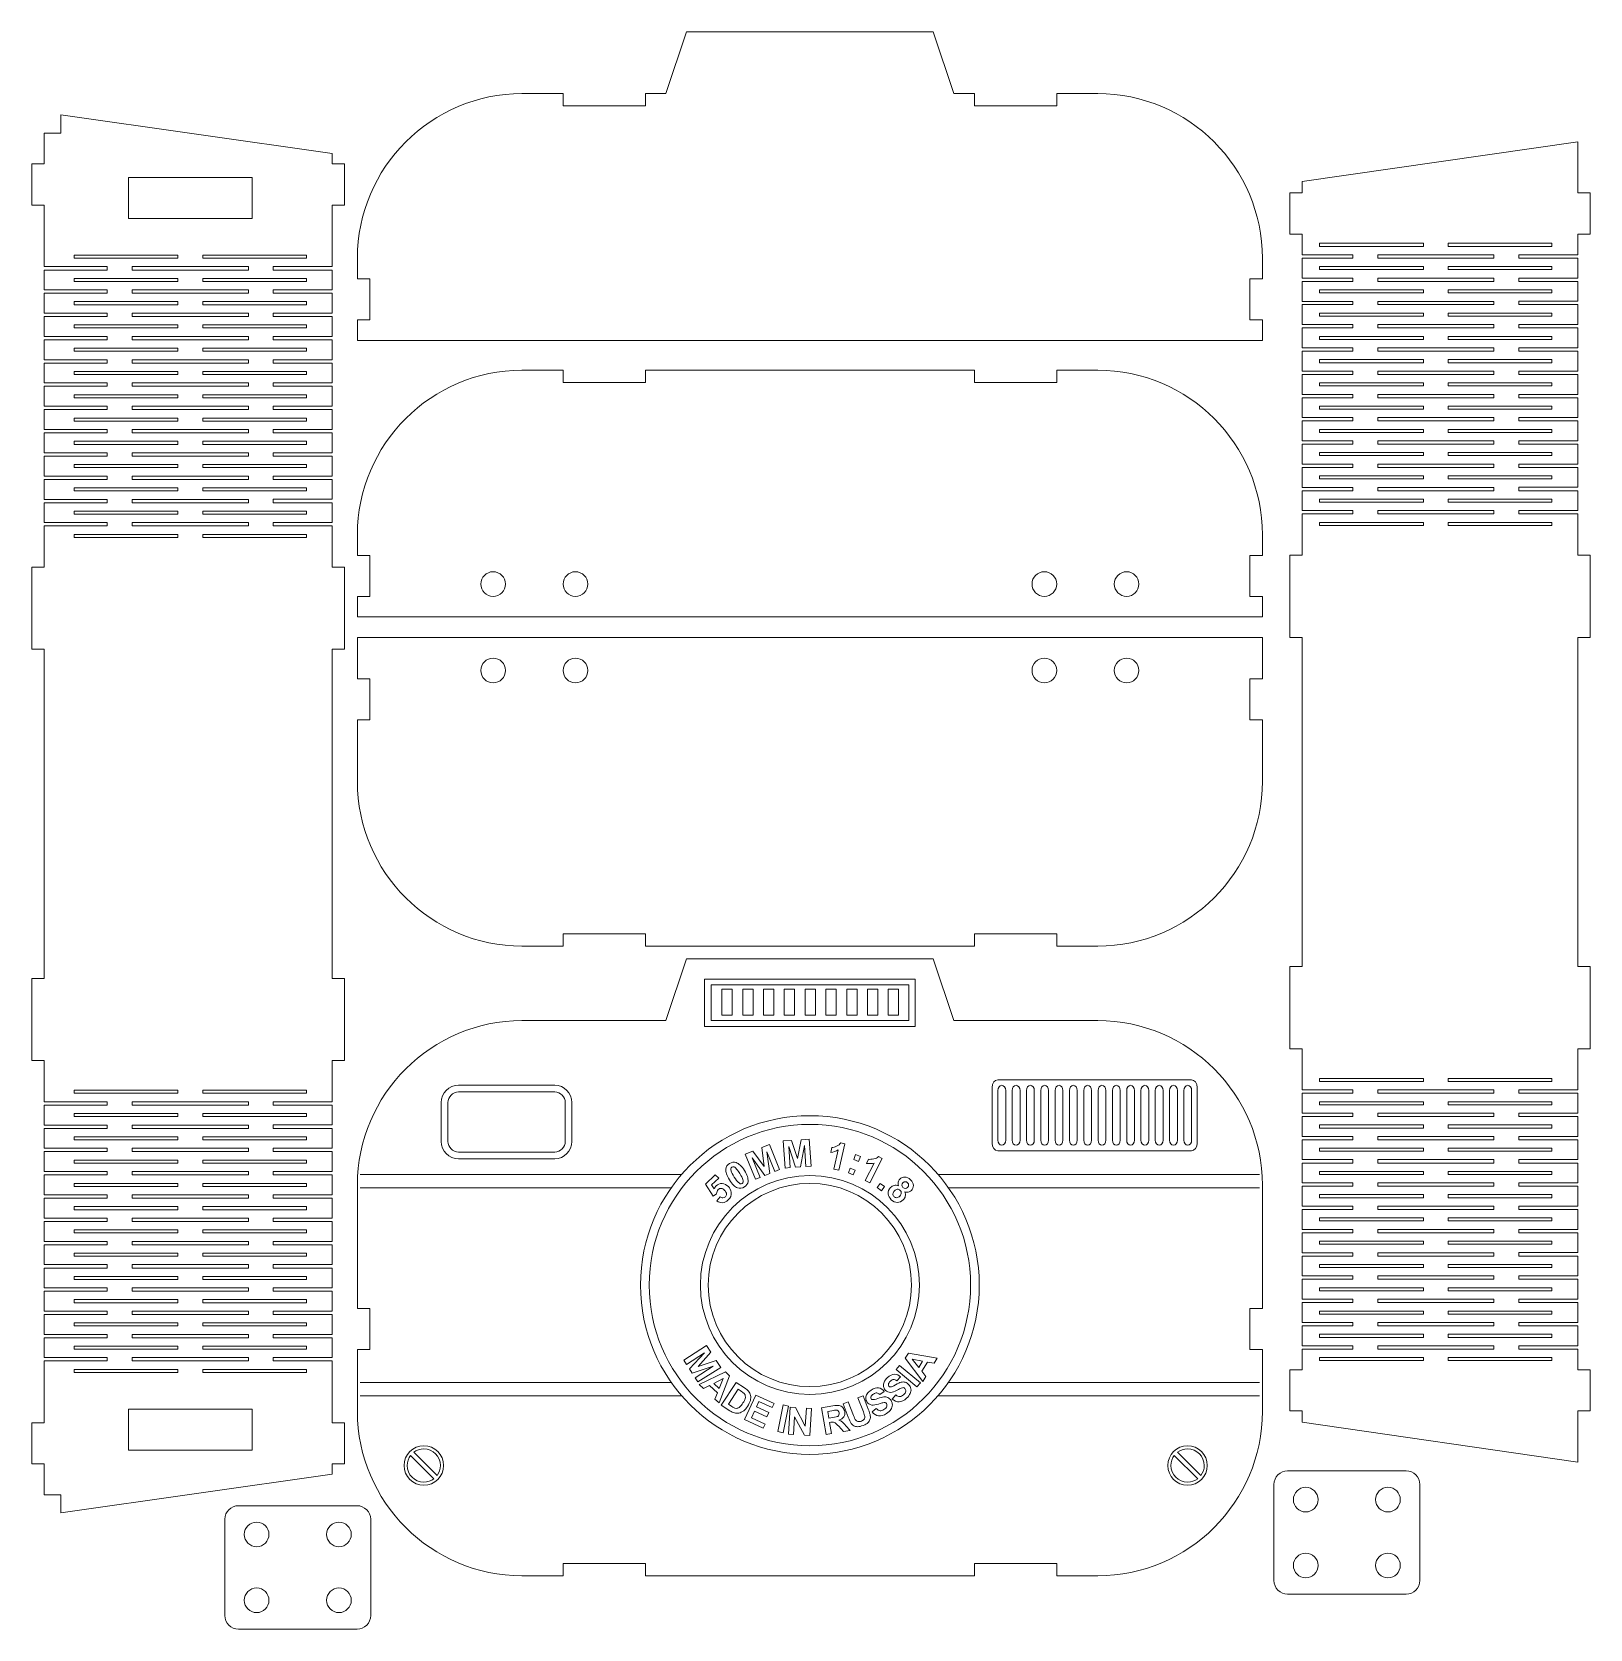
# Model space of a CAD drawing. Header units: inches. Extents: x 6.3 to 21.2, y -8.1 to 7.2.
import ezdxf

# ---------------------------------------------------------------- set-up
doc = ezdxf.new("R2010")
doc.units = ezdxf.units.IN
doc.header["$MEASUREMENT"] = 0
doc.layers.add('Layer 1', color=7, linetype='Continuous')

msp = doc.modelspace()

# ---------------------------------------------------------------- linework, layer by layer
at = {"layer": 'Layer 1', "color": 250, "lineweight": 20}
for points, knots in [([(9.391, 4.223), (9.391, 4.223), (18.053, 4.223), (18.053, 4.223), (18.053, 4.223), (18.053, 4.223), (18.053, 4.419), (18.053, 4.419), (18.053, 4.419), (18.053, 4.419), (17.934, 4.419), (17.934, 4.419), (17.934, 4.419), (17.934, 4.419), (17.934, 4.813), (17.934, 4.813), (17.934, 4.813), (17.934, 4.813), (18.053, 4.813), (18.053, 4.813), (18.053, 4.813), (18.053, 4.813), (18.053, 5.01), (18.053, 5.01), (18.053, 5.01), (18.053, 5.877), (17.345, 6.585), (16.478, 6.585), (16.478, 6.585), (16.478, 6.585), (16.084, 6.585), (16.084, 6.585), (16.084, 6.585), (16.084, 6.585), (16.084, 6.467), (16.084, 6.467), (16.084, 6.467), (16.084, 6.467), (15.297, 6.467), (15.297, 6.467), (15.297, 6.467), (15.297, 6.467), (15.297, 6.585), (15.297, 6.585), (15.297, 6.585), (15.297, 6.585), (15.1, 6.585), (15.1, 6.585), (15.1, 6.585), (15.1, 6.585), (14.903, 7.175), (14.903, 7.175), (14.903, 7.175), (14.903, 7.175), (12.541, 7.175), (12.541, 7.175), (12.541, 7.175), (12.541, 7.175), (12.344, 6.585), (12.344, 6.585), (12.344, 6.585), (12.344, 6.585), (12.147, 6.585), (12.147, 6.585), (12.147, 6.585), (12.147, 6.585), (12.147, 6.467), (12.147, 6.467), (12.147, 6.467), (12.147, 6.467), (11.36, 6.467), (11.36, 6.467), (11.36, 6.467), (11.36, 6.467), (11.36, 6.585), (11.36, 6.585), (11.36, 6.585), (11.36, 6.585), (10.966, 6.585), (10.966, 6.585), (10.966, 6.585), (10.099, 6.585), (9.391, 5.877), (9.391, 5.01), (9.391, 5.01), (9.391, 5.01), (9.391, 4.813), (9.391, 4.813), (9.391, 4.813), (9.391, 4.813), (9.509, 4.813), (9.509, 4.813), (9.509, 4.813), (9.509, 4.813), (9.509, 4.419), (9.509, 4.419), (9.509, 4.419), (9.509, 4.419), (9.391, 4.419), (9.391, 4.419), (9.391, 4.419), (9.391, 4.419), (9.391, 4.223), (9.391, 4.223)], [0, 0, 0, 0, 0.037037, 0.037037, 0.037037, 0.037037, 0.074074, 0.074074, 0.074074, 0.074074, 0.111111, 0.111111, 0.111111, 0.111111, 0.148148, 0.148148, 0.148148, 0.148148, 0.185185, 0.185185, 0.185185, 0.185185, 0.222222, 0.222222, 0.222222, 0.222222, 0.259259, 0.259259, 0.259259, 0.259259, 0.296296, 0.296296, 0.296296, 0.296296, 0.333333, 0.333333, 0.333333, 0.333333, 0.37037, 0.37037, 0.37037, 0.37037, 0.407407, 0.407407, 0.407407, 0.407407, 0.444444, 0.444444, 0.444444, 0.444444, 0.481481, 0.481481, 0.481481, 0.481481, 0.518519, 0.518519, 0.518519, 0.518519, 0.555556, 0.555556, 0.555556, 0.555556, 0.592593, 0.592593, 0.592593, 0.592593, 0.62963, 0.62963, 0.62963, 0.62963, 0.666667, 0.666667, 0.666667, 0.666667, 0.703704, 0.703704, 0.703704, 0.703704, 0.740741, 0.740741, 0.740741, 0.740741, 0.777778, 0.777778, 0.777778, 0.777778, 0.814815, 0.814815, 0.814815, 0.814815, 0.851852, 0.851852, 0.851852, 0.851852, 0.888889, 0.888889, 0.888889, 0.888889, 0.925926, 0.925926, 0.925926, 0.925926, 1, 1, 1, 1]), ([(9.15, 4.929), (9.15, 4.929), (9.15, 5.519), (9.15, 5.519), (9.15, 5.519), (9.15, 5.519), (9.268, 5.519), (9.268, 5.519), (9.268, 5.519), (9.268, 5.519), (9.268, 5.913), (9.268, 5.913), (9.268, 5.913), (9.268, 5.913), (9.15, 5.913), (9.15, 5.913), (9.15, 5.913), (9.15, 5.913), (9.15, 6.011), (9.15, 6.011), (9.15, 6.011), (9.15, 6.011), (6.551, 6.383), (6.551, 6.383), (6.551, 6.383), (6.551, 6.383), (6.551, 6.208), (6.551, 6.208), (6.551, 6.208), (6.551, 6.208), (6.394, 6.208), (6.394, 6.208), (6.394, 6.208), (6.394, 6.208), (6.394, 5.913), (6.394, 5.913), (6.394, 5.913), (6.394, 5.913), (6.275, 5.913), (6.275, 5.913), (6.275, 5.913), (6.275, 5.913), (6.275, 5.519), (6.275, 5.519), (6.275, 5.519), (6.275, 5.519), (6.394, 5.519), (6.394, 5.519), (6.394, 5.519), (6.394, 5.519), (6.394, 4.929), (6.394, 4.929), (6.394, 4.929), (6.394, 4.929), (6.996, 4.929), (6.996, 4.929), (6.996, 4.929), (6.996, 4.929), (6.996, 4.897), (6.996, 4.897), (6.996, 4.897), (6.996, 4.897), (6.394, 4.897), (6.394, 4.897), (6.394, 4.897), (6.394, 4.897), (6.394, 4.706), (6.394, 4.706), (6.394, 4.706), (6.394, 4.706), (6.996, 4.706), (6.996, 4.706), (6.996, 4.706), (6.996, 4.706), (6.996, 4.674), (6.996, 4.674), (6.996, 4.674), (6.996, 4.674), (6.394, 4.674), (6.394, 4.674), (6.394, 4.674), (6.394, 4.674), (6.394, 4.483), (6.394, 4.483), (6.394, 4.483), (6.394, 4.483), (6.996, 4.483), (6.996, 4.483), (6.996, 4.483), (6.996, 4.483), (6.996, 4.452), (6.996, 4.452), (6.996, 4.452), (6.996, 4.452), (6.394, 4.452), (6.394, 4.452), (6.394, 4.452), (6.394, 4.452), (6.394, 4.261), (6.394, 4.261), (6.394, 4.261), (6.394, 4.261), (6.996, 4.261), (6.996, 4.261), (6.996, 4.261), (6.996, 4.261), (6.996, 4.229), (6.996, 4.229), (6.996, 4.229), (6.996, 4.229), (6.394, 4.229), (6.394, 4.229), (6.394, 4.229), (6.394, 4.229), (6.394, 4.038), (6.394, 4.038), (6.394, 4.038), (6.394, 4.038), (6.996, 4.038), (6.996, 4.038), (6.996, 4.038), (6.996, 4.038), (6.996, 4.006), (6.996, 4.006), (6.996, 4.006), (6.996, 4.006), (6.394, 4.006), (6.394, 4.006), (6.394, 4.006), (6.394, 4.006), (6.394, 3.816), (6.394, 3.816), (6.394, 3.816), (6.394, 3.816), (6.996, 3.816), (6.996, 3.816), (6.996, 3.816), (6.996, 3.816), (6.996, 3.784), (6.996, 3.784), (6.996, 3.784), (6.996, 3.784), (6.394, 3.784), (6.394, 3.784), (6.394, 3.784), (6.394, 3.784), (6.394, 3.593), (6.394, 3.593), (6.394, 3.593), (6.394, 3.593), (6.996, 3.593), (6.996, 3.593), (6.996, 3.593), (6.996, 3.593), (6.996, 3.561), (6.996, 3.561), (6.996, 3.561), (6.996, 3.561), (6.394, 3.561), (6.394, 3.561), (6.394, 3.561), (6.394, 3.561), (6.394, 3.37), (6.394, 3.37), (6.394, 3.37), (6.394, 3.37), (6.996, 3.37), (6.996, 3.37), (6.996, 3.37), (6.996, 3.37), (6.996, 3.338), (6.996, 3.338), (6.996, 3.338), (6.996, 3.338), (6.394, 3.338), (6.394, 3.338), (6.394, 3.338), (6.394, 3.338), (6.394, 3.148), (6.394, 3.148), (6.394, 3.148), (6.394, 3.148), (6.996, 3.148), (6.996, 3.148), (6.996, 3.148), (6.996, 3.148), (6.996, 3.116), (6.996, 3.116), (6.996, 3.116), (6.996, 3.116), (6.394, 3.116), (6.394, 3.116), (6.394, 3.116), (6.394, 3.116), (6.394, 2.925), (6.394, 2.925), (6.394, 2.925), (6.394, 2.925), (6.996, 2.925), (6.996, 2.925), (6.996, 2.925), (6.996, 2.925), (6.996, 2.893), (6.996, 2.893), (6.996, 2.893), (6.996, 2.893), (6.394, 2.893), (6.394, 2.893), (6.394, 2.893), (6.394, 2.893), (6.394, 2.702), (6.394, 2.702), (6.394, 2.702), (6.394, 2.702), (6.996, 2.702), (6.996, 2.702), (6.996, 2.702), (6.996, 2.702), (6.996, 2.67), (6.996, 2.67), (6.996, 2.67), (6.996, 2.67), (6.394, 2.67), (6.394, 2.67), (6.394, 2.67), (6.394, 2.67), (6.394, 2.48), (6.394, 2.48), (6.394, 2.48), (6.394, 2.48), (6.996, 2.48), (6.996, 2.48), (6.996, 2.48), (6.996, 2.48), (6.996, 2.448), (6.996, 2.448), (6.996, 2.448), (6.996, 2.448), (6.394, 2.448), (6.394, 2.448), (6.394, 2.448), (6.394, 2.448), (6.394, 2.054), (6.394, 2.054), (6.394, 2.054), (6.394, 2.054), (6.275, 2.054), (6.275, 2.054), (6.275, 2.054), (6.275, 2.054), (6.275, 1.267), (6.275, 1.267), (6.275, 1.267), (6.275, 1.267), (6.394, 1.267), (6.394, 1.267), (6.394, 1.267), (6.394, 1.267), (6.394, -1.883), (6.394, -1.883), (6.394, -1.883), (6.394, -1.883), (6.275, -1.883), (6.275, -1.883), (6.275, -1.883), (6.275, -1.883), (6.275, -2.67), (6.275, -2.67), (6.275, -2.67), (6.275, -2.67), (6.394, -2.67), (6.394, -2.67), (6.394, -2.67), (6.394, -2.67), (6.394, -3.064), (6.394, -3.064), (6.394, -3.064), (6.394, -3.064), (6.996, -3.064), (6.996, -3.064), (6.996, -3.064), (6.996, -3.064), (6.996, -3.096), (6.996, -3.096), (6.996, -3.096), (6.996, -3.096), (6.394, -3.096), (6.394, -3.096), (6.394, -3.096), (6.394, -3.096), (6.394, -3.287), (6.394, -3.287), (6.394, -3.287), (6.394, -3.287), (6.996, -3.287), (6.996, -3.287), (6.996, -3.287), (6.996, -3.287), (6.996, -3.319), (6.996, -3.319), (6.996, -3.319), (6.996, -3.319), (6.394, -3.319), (6.394, -3.319), (6.394, -3.319), (6.394, -3.319), (6.394, -3.509), (6.394, -3.509), (6.394, -3.509), (6.394, -3.509), (6.996, -3.509), (6.996, -3.509), (6.996, -3.509), (6.996, -3.509), (6.996, -3.541), (6.996, -3.541), (6.996, -3.541), (6.996, -3.541), (6.394, -3.541), (6.394, -3.541), (6.394, -3.541), (6.394, -3.541), (6.394, -3.732), (6.394, -3.732), (6.394, -3.732), (6.394, -3.732), (6.996, -3.732), (6.996, -3.732), (6.996, -3.732), (6.996, -3.732), (6.996, -3.764), (6.996, -3.764), (6.996, -3.764), (6.996, -3.764), (6.394, -3.764), (6.394, -3.764), (6.394, -3.764), (6.394, -3.764), (6.394, -3.955), (6.394, -3.955), (6.394, -3.955), (6.394, -3.955), (6.996, -3.955), (6.996, -3.955), (6.996, -3.955), (6.996, -3.955), (6.996, -3.987), (6.996, -3.987), (6.996, -3.987), (6.996, -3.987), (6.394, -3.987), (6.394, -3.987), (6.394, -3.987), (6.394, -3.987), (6.394, -4.177), (6.394, -4.177), (6.394, -4.177), (6.394, -4.177), (6.996, -4.177), (6.996, -4.177), (6.996, -4.177), (6.996, -4.177), (6.996, -4.209), (6.996, -4.209), (6.996, -4.209), (6.996, -4.209), (6.394, -4.209), (6.394, -4.209), (6.394, -4.209), (6.394, -4.209), (6.394, -4.4), (6.394, -4.4), (6.394, -4.4), (6.394, -4.4), (6.996, -4.4), (6.996, -4.4), (6.996, -4.4), (6.996, -4.4), (6.996, -4.432), (6.996, -4.432), (6.996, -4.432), (6.996, -4.432), (6.394, -4.432), (6.394, -4.432), (6.394, -4.432), (6.394, -4.432), (6.394, -4.623), (6.394, -4.623), (6.394, -4.623), (6.394, -4.623), (6.996, -4.623), (6.996, -4.623), (6.996, -4.623), (6.996, -4.623), (6.996, -4.655), (6.996, -4.655), (6.996, -4.655), (6.996, -4.655), (6.394, -4.655), (6.394, -4.655), (6.394, -4.655), (6.394, -4.655), (6.394, -4.845), (6.394, -4.845), (6.394, -4.845), (6.394, -4.845), (6.996, -4.845), (6.996, -4.845), (6.996, -4.845), (6.996, -4.845), (6.996, -4.877), (6.996, -4.877), (6.996, -4.877), (6.996, -4.877), (6.394, -4.877), (6.394, -4.877), (6.394, -4.877), (6.394, -4.877), (6.394, -5.068), (6.394, -5.068), (6.394, -5.068), (6.394, -5.068), (6.996, -5.068), (6.996, -5.068), (6.996, -5.068), (6.996, -5.068), (6.996, -5.1), (6.996, -5.1), (6.996, -5.1), (6.996, -5.1), (6.394, -5.1), (6.394, -5.1), (6.394, -5.1), (6.394, -5.1), (6.394, -5.291), (6.394, -5.291), (6.394, -5.291), (6.394, -5.291), (6.996, -5.291), (6.996, -5.291), (6.996, -5.291), (6.996, -5.291), (6.996, -5.322), (6.996, -5.322), (6.996, -5.322), (6.996, -5.322), (6.394, -5.322), (6.394, -5.322), (6.394, -5.322), (6.394, -5.322), (6.394, -5.513), (6.394, -5.513), (6.394, -5.513), (6.394, -5.513), (6.996, -5.513), (6.996, -5.513), (6.996, -5.513), (6.996, -5.513), (6.996, -5.545), (6.996, -5.545), (6.996, -5.545), (6.996, -5.545), (6.394, -5.545), (6.394, -5.545), (6.394, -5.545), (6.394, -5.545), (6.394, -6.136), (6.394, -6.136), (6.394, -6.136), (6.394, -6.136), (6.275, -6.136), (6.275, -6.136), (6.275, -6.136), (6.275, -6.136), (6.275, -6.529), (6.275, -6.529), (6.275, -6.529), (6.275, -6.529), (6.394, -6.529), (6.394, -6.529), (6.394, -6.529), (6.394, -6.529), (6.394, -6.825), (6.394, -6.825), (6.394, -6.825), (6.394, -6.825), (6.551, -6.825), (6.551, -6.825), (6.551, -6.825), (6.551, -6.825), (6.551, -6.999), (6.551, -6.999), (6.551, -6.999), (6.551, -6.999), (9.15, -6.628), (9.15, -6.628), (9.15, -6.628), (9.15, -6.628), (9.15, -6.529), (9.15, -6.529), (9.15, -6.529), (9.15, -6.529), (9.268, -6.529), (9.268, -6.529), (9.268, -6.529), (9.268, -6.529), (9.268, -6.136), (9.268, -6.136), (9.268, -6.136), (9.268, -6.136), (9.15, -6.136), (9.15, -6.136), (9.15, -6.136), (9.15, -6.136), (9.15, -5.545), (9.15, -5.545), (9.15, -5.545), (9.15, -5.545), (8.586, -5.545), (8.586, -5.545), (8.586, -5.545), (8.586, -5.545), (8.586, -5.513), (8.586, -5.513), (8.586, -5.513), (8.586, -5.513), (9.15, -5.513), (9.15, -5.513), (9.15, -5.513), (9.15, -5.513), (9.15, -5.322), (9.15, -5.322), (9.15, -5.322), (9.15, -5.322), (8.586, -5.322), (8.586, -5.322), (8.586, -5.322), (8.586, -5.322), (8.586, -5.29), (8.586, -5.29), (8.586, -5.29), (8.586, -5.29), (9.15, -5.29), (9.15, -5.29), (9.15, -5.29), (9.15, -5.29), (9.15, -5.1), (9.15, -5.1), (9.15, -5.1), (9.15, -5.1), (8.586, -5.1), (8.586, -5.1), (8.586, -5.1), (8.586, -5.1), (8.586, -5.068), (8.586, -5.068), (8.586, -5.068), (8.586, -5.068), (9.15, -5.068), (9.15, -5.068), (9.15, -5.068), (9.15, -5.068), (9.15, -4.877), (9.15, -4.877), (9.15, -4.877), (9.15, -4.877), (8.586, -4.877), (8.586, -4.877), (8.586, -4.877), (8.586, -4.877), (8.586, -4.845), (8.586, -4.845), (8.586, -4.845), (8.586, -4.845), (9.15, -4.845), (9.15, -4.845), (9.15, -4.845), (9.15, -4.845), (9.15, -4.655), (9.15, -4.655), (9.15, -4.655), (9.15, -4.655), (8.586, -4.655), (8.586, -4.655), (8.586, -4.655), (8.586, -4.655), (8.586, -4.622), (8.586, -4.622), (8.586, -4.622), (8.586, -4.622), (9.15, -4.622), (9.15, -4.622), (9.15, -4.622), (9.15, -4.622), (9.15, -4.432), (9.15, -4.432), (9.15, -4.432), (9.15, -4.432), (8.586, -4.432), (8.586, -4.432), (8.586, -4.432), (8.586, -4.432), (8.586, -4.4), (8.586, -4.4), (8.586, -4.4), (8.586, -4.4), (9.15, -4.4), (9.15, -4.4), (9.15, -4.4), (9.15, -4.4), (9.15, -4.209), (9.15, -4.209), (9.15, -4.209), (9.15, -4.209), (8.586, -4.209), (8.586, -4.209), (8.586, -4.209), (8.586, -4.209), (8.586, -4.177), (8.586, -4.177), (8.586, -4.177), (8.586, -4.177), (9.15, -4.177), (9.15, -4.177), (9.15, -4.177), (9.15, -4.177), (9.15, -3.987), (9.15, -3.987), (9.15, -3.987), (9.15, -3.987), (8.586, -3.987), (8.586, -3.987), (8.586, -3.987), (8.586, -3.987), (8.586, -3.954), (8.586, -3.954), (8.586, -3.954), (8.586, -3.954), (9.15, -3.954), (9.15, -3.954), (9.15, -3.954), (9.15, -3.954), (9.15, -3.764), (9.15, -3.764), (9.15, -3.764), (9.15, -3.764), (8.586, -3.764), (8.586, -3.764), (8.586, -3.764), (8.586, -3.764), (8.586, -3.732), (8.586, -3.732), (8.586, -3.732), (8.586, -3.732), (9.15, -3.732), (9.15, -3.732), (9.15, -3.732), (9.15, -3.732), (9.15, -3.541), (9.15, -3.541), (9.15, -3.541), (9.15, -3.541), (8.586, -3.541), (8.586, -3.541), (8.586, -3.541), (8.586, -3.541), (8.586, -3.509), (8.586, -3.509), (8.586, -3.509), (8.586, -3.509), (9.15, -3.509), (9.15, -3.509), (9.15, -3.509), (9.15, -3.509), (9.15, -3.319), (9.15, -3.319), (9.15, -3.319), (9.15, -3.319), (8.586, -3.319), (8.586, -3.319), (8.586, -3.319), (8.586, -3.319), (8.586, -3.286), (8.586, -3.286), (8.586, -3.286), (8.586, -3.286), (9.15, -3.286), (9.15, -3.286), (9.15, -3.286), (9.15, -3.286), (9.15, -3.096), (9.15, -3.096), (9.15, -3.096), (9.15, -3.096), (8.586, -3.096), (8.586, -3.096), (8.586, -3.096), (8.586, -3.096), (8.586, -3.064), (8.586, -3.064), (8.586, -3.064), (8.586, -3.064), (9.15, -3.064), (9.15, -3.064), (9.15, -3.064), (9.15, -3.064), (9.15, -2.67), (9.15, -2.67), (9.15, -2.67), (9.15, -2.67), (9.268, -2.67), (9.268, -2.67), (9.268, -2.67), (9.268, -2.67), (9.268, -1.883), (9.268, -1.883), (9.268, -1.883), (9.268, -1.883), (9.15, -1.883), (9.15, -1.883), (9.15, -1.883), (9.15, -1.883), (9.15, 1.267), (9.15, 1.267), (9.15, 1.267), (9.15, 1.267), (9.268, 1.267), (9.268, 1.267), (9.268, 1.267), (9.268, 1.267), (9.268, 2.054), (9.268, 2.054), (9.268, 2.054), (9.268, 2.054), (9.15, 2.054), (9.15, 2.054), (9.15, 2.054), (9.15, 2.054), (9.15, 2.448), (9.15, 2.448), (9.15, 2.448), (9.15, 2.448), (8.586, 2.448), (8.586, 2.448), (8.586, 2.448), (8.586, 2.448), (8.586, 2.48), (8.586, 2.48), (8.586, 2.48), (8.586, 2.48), (9.15, 2.48), (9.15, 2.48), (9.15, 2.48), (9.15, 2.48), (9.15, 2.67), (9.15, 2.67), (9.15, 2.67), (9.15, 2.67), (8.586, 2.67), (8.586, 2.67), (8.586, 2.67), (8.586, 2.67), (8.586, 2.703), (8.586, 2.703), (8.586, 2.703), (8.586, 2.703), (9.15, 2.703), (9.15, 2.703), (9.15, 2.703), (9.15, 2.703), (9.15, 2.893), (9.15, 2.893), (9.15, 2.893), (9.15, 2.893), (8.586, 2.893), (8.586, 2.893), (8.586, 2.893), (8.586, 2.893), (8.586, 2.925), (8.586, 2.925), (8.586, 2.925), (8.586, 2.925), (9.15, 2.925), (9.15, 2.925), (9.15, 2.925), (9.15, 2.925), (9.15, 3.116), (9.15, 3.116), (9.15, 3.116), (9.15, 3.116), (8.586, 3.116), (8.586, 3.116), (8.586, 3.116), (8.586, 3.116), (8.586, 3.148), (8.586, 3.148), (8.586, 3.148), (8.586, 3.148), (9.15, 3.148), (9.15, 3.148), (9.15, 3.148), (9.15, 3.148), (9.15, 3.338), (9.15, 3.338), (9.15, 3.338), (9.15, 3.338), (8.586, 3.338), (8.586, 3.338), (8.586, 3.338), (8.586, 3.338), (8.586, 3.371), (8.586, 3.371), (8.586, 3.371), (8.586, 3.371), (9.15, 3.371), (9.15, 3.371), (9.15, 3.371), (9.15, 3.371), (9.15, 3.561), (9.15, 3.561), (9.15, 3.561), (9.15, 3.561), (8.586, 3.561), (8.586, 3.561), (8.586, 3.561), (8.586, 3.561), (8.586, 3.593), (8.586, 3.593), (8.586, 3.593), (8.586, 3.593), (9.15, 3.593), (9.15, 3.593), (9.15, 3.593), (9.15, 3.593), (9.15, 3.784), (9.15, 3.784), (9.15, 3.784), (9.15, 3.784), (8.586, 3.784), (8.586, 3.784), (8.586, 3.784), (8.586, 3.784), (8.586, 3.816), (8.586, 3.816), (8.586, 3.816), (8.586, 3.816), (9.15, 3.816), (9.15, 3.816), (9.15, 3.816), (9.15, 3.816), (9.15, 4.006), (9.15, 4.006), (9.15, 4.006), (9.15, 4.006), (8.586, 4.006), (8.586, 4.006), (8.586, 4.006), (8.586, 4.006), (8.586, 4.038), (8.586, 4.038), (8.586, 4.038), (8.586, 4.038), (9.15, 4.038), (9.15, 4.038), (9.15, 4.038), (9.15, 4.038), (9.15, 4.229), (9.15, 4.229), (9.15, 4.229), (9.15, 4.229), (8.586, 4.229), (8.586, 4.229), (8.586, 4.229), (8.586, 4.229), (8.586, 4.261), (8.586, 4.261), (8.586, 4.261), (8.586, 4.261), (9.15, 4.261), (9.15, 4.261), (9.15, 4.261), (9.15, 4.261), (9.15, 4.452), (9.15, 4.452), (9.15, 4.452), (9.15, 4.452), (8.586, 4.452), (8.586, 4.452), (8.586, 4.452), (8.586, 4.452), (8.586, 4.484), (8.586, 4.484), (8.586, 4.484), (8.586, 4.484), (9.15, 4.484), (9.15, 4.484), (9.15, 4.484), (9.15, 4.484), (9.15, 4.674), (9.15, 4.674), (9.15, 4.674), (9.15, 4.674), (8.586, 4.674), (8.586, 4.674), (8.586, 4.674), (8.586, 4.674), (8.586, 4.706), (8.586, 4.706), (8.586, 4.706), (8.586, 4.706), (9.15, 4.706), (9.15, 4.706), (9.15, 4.706), (9.15, 4.706), (9.15, 4.897), (9.15, 4.897), (9.15, 4.897), (9.15, 4.897), (8.586, 4.897), (8.586, 4.897), (8.586, 4.897), (8.586, 4.897), (8.586, 4.929), (8.586, 4.929), (8.586, 4.929), (8.586, 4.929), (9.15, 4.929), (9.15, 4.929)], [0, 0, 0, 0, 0.004292, 0.004292, 0.004292, 0.004292, 0.008584, 0.008584, 0.008584, 0.008584, 0.012876, 0.012876, 0.012876, 0.012876, 0.017167, 0.017167, 0.017167, 0.017167, 0.021459, 0.021459, 0.021459, 0.021459, 0.025751, 0.025751, 0.025751, 0.025751, 0.030043, 0.030043, 0.030043, 0.030043, 0.034335, 0.034335, 0.034335, 0.034335, 0.038627, 0.038627, 0.038627, 0.038627, 0.042918, 0.042918, 0.042918, 0.042918, 0.04721, 0.04721, 0.04721, 0.04721, 0.051502, 0.051502, 0.051502, 0.051502, 0.055794, 0.055794, 0.055794, 0.055794, 0.060086, 0.060086, 0.060086, 0.060086, 0.064378, 0.064378, 0.064378, 0.064378, 0.06867, 0.06867, 0.06867, 0.06867, 0.072961, 0.072961, 0.072961, 0.072961, 0.077253, 0.077253, 0.077253, 0.077253, 0.081545, 0.081545, 0.081545, 0.081545, 0.085837, 0.085837, 0.085837, 0.085837, 0.090129, 0.090129, 0.090129, 0.090129, 0.094421, 0.094421, 0.094421, 0.094421, 0.098712, 0.098712, 0.098712, 0.098712, 0.103004, 0.103004, 0.103004, 0.103004, 0.107296, 0.107296, 0.107296, 0.107296, 0.111588, 0.111588, 0.111588, 0.111588, 0.11588, 0.11588, 0.11588, 0.11588, 0.120172, 0.120172, 0.120172, 0.120172, 0.124464, 0.124464, 0.124464, 0.124464, 0.128755, 0.128755, 0.128755, 0.128755, 0.133047, 0.133047, 0.133047, 0.133047, 0.137339, 0.137339, 0.137339, 0.137339, 0.141631, 0.141631, 0.141631, 0.141631, 0.145923, 0.145923, 0.145923, 0.145923, 0.150215, 0.150215, 0.150215, 0.150215, 0.154506, 0.154506, 0.154506, 0.154506, 0.158798, 0.158798, 0.158798, 0.158798, 0.16309, 0.16309, 0.16309, 0.16309, 0.167382, 0.167382, 0.167382, 0.167382, 0.171674, 0.171674, 0.171674, 0.171674, 0.175966, 0.175966, 0.175966, 0.175966, 0.180258, 0.180258, 0.180258, 0.180258, 0.184549, 0.184549, 0.184549, 0.184549, 0.188841, 0.188841, 0.188841, 0.188841, 0.193133, 0.193133, 0.193133, 0.193133, 0.197425, 0.197425, 0.197425, 0.197425, 0.201717, 0.201717, 0.201717, 0.201717, 0.206009, 0.206009, 0.206009, 0.206009, 0.2103, 0.2103, 0.2103, 0.2103, 0.214592, 0.214592, 0.214592, 0.214592, 0.218884, 0.218884, 0.218884, 0.218884, 0.223176, 0.223176, 0.223176, 0.223176, 0.227468, 0.227468, 0.227468, 0.227468, 0.23176, 0.23176, 0.23176, 0.23176, 0.236052, 0.236052, 0.236052, 0.236052, 0.240343, 0.240343, 0.240343, 0.240343, 0.244635, 0.244635, 0.244635, 0.244635, 0.248927, 0.248927, 0.248927, 0.248927, 0.253219, 0.253219, 0.253219, 0.253219, 0.257511, 0.257511, 0.257511, 0.257511, 0.261803, 0.261803, 0.261803, 0.261803, 0.266094, 0.266094, 0.266094, 0.266094, 0.270386, 0.270386, 0.270386, 0.270386, 0.274678, 0.274678, 0.274678, 0.274678, 0.27897, 0.27897, 0.27897, 0.27897, 0.283262, 0.283262, 0.283262, 0.283262, 0.287554, 0.287554, 0.287554, 0.287554, 0.291845, 0.291845, 0.291845, 0.291845, 0.296137, 0.296137, 0.296137, 0.296137, 0.300429, 0.300429, 0.300429, 0.300429, 0.304721, 0.304721, 0.304721, 0.304721, 0.309013, 0.309013, 0.309013, 0.309013, 0.313305, 0.313305, 0.313305, 0.313305, 0.317597, 0.317597, 0.317597, 0.317597, 0.321888, 0.321888, 0.321888, 0.321888, 0.32618, 0.32618, 0.32618, 0.32618, 0.330472, 0.330472, 0.330472, 0.330472, 0.334764, 0.334764, 0.334764, 0.334764, 0.339056, 0.339056, 0.339056, 0.339056, 0.343348, 0.343348, 0.343348, 0.343348, 0.347639, 0.347639, 0.347639, 0.347639, 0.351931, 0.351931, 0.351931, 0.351931, 0.356223, 0.356223, 0.356223, 0.356223, 0.360515, 0.360515, 0.360515, 0.360515, 0.364807, 0.364807, 0.364807, 0.364807, 0.369099, 0.369099, 0.369099, 0.369099, 0.373391, 0.373391, 0.373391, 0.373391, 0.377682, 0.377682, 0.377682, 0.377682, 0.381974, 0.381974, 0.381974, 0.381974, 0.386266, 0.386266, 0.386266, 0.386266, 0.390558, 0.390558, 0.390558, 0.390558, 0.39485, 0.39485, 0.39485, 0.39485, 0.399142, 0.399142, 0.399142, 0.399142, 0.403433, 0.403433, 0.403433, 0.403433, 0.407725, 0.407725, 0.407725, 0.407725, 0.412017, 0.412017, 0.412017, 0.412017, 0.416309, 0.416309, 0.416309, 0.416309, 0.420601, 0.420601, 0.420601, 0.420601, 0.424893, 0.424893, 0.424893, 0.424893, 0.429185, 0.429185, 0.429185, 0.429185, 0.433476, 0.433476, 0.433476, 0.433476, 0.437768, 0.437768, 0.437768, 0.437768, 0.44206, 0.44206, 0.44206, 0.44206, 0.446352, 0.446352, 0.446352, 0.446352, 0.450644, 0.450644, 0.450644, 0.450644, 0.454936, 0.454936, 0.454936, 0.454936, 0.459227, 0.459227, 0.459227, 0.459227, 0.463519, 0.463519, 0.463519, 0.463519, 0.467811, 0.467811, 0.467811, 0.467811, 0.472103, 0.472103, 0.472103, 0.472103, 0.476395, 0.476395, 0.476395, 0.476395, 0.480687, 0.480687, 0.480687, 0.480687, 0.484979, 0.484979, 0.484979, 0.484979, 0.48927, 0.48927, 0.48927, 0.48927, 0.493562, 0.493562, 0.493562, 0.493562, 0.497854, 0.497854, 0.497854, 0.497854, 0.502146, 0.502146, 0.502146, 0.502146, 0.506438, 0.506438, 0.506438, 0.506438, 0.51073, 0.51073, 0.51073, 0.51073, 0.515021, 0.515021, 0.515021, 0.515021, 0.519313, 0.519313, 0.519313, 0.519313, 0.523605, 0.523605, 0.523605, 0.523605, 0.527897, 0.527897, 0.527897, 0.527897, 0.532189, 0.532189, 0.532189, 0.532189, 0.536481, 0.536481, 0.536481, 0.536481, 0.540773, 0.540773, 0.540773, 0.540773, 0.545064, 0.545064, 0.545064, 0.545064, 0.549356, 0.549356, 0.549356, 0.549356, 0.553648, 0.553648, 0.553648, 0.553648, 0.55794, 0.55794, 0.55794, 0.55794, 0.562232, 0.562232, 0.562232, 0.562232, 0.566524, 0.566524, 0.566524, 0.566524, 0.570815, 0.570815, 0.570815, 0.570815, 0.575107, 0.575107, 0.575107, 0.575107, 0.579399, 0.579399, 0.579399, 0.579399, 0.583691, 0.583691, 0.583691, 0.583691, 0.587983, 0.587983, 0.587983, 0.587983, 0.592275, 0.592275, 0.592275, 0.592275, 0.596567, 0.596567, 0.596567, 0.596567, 0.600858, 0.600858, 0.600858, 0.600858, 0.60515, 0.60515, 0.60515, 0.60515, 0.609442, 0.609442, 0.609442, 0.609442, 0.613734, 0.613734, 0.613734, 0.613734, 0.618026, 0.618026, 0.618026, 0.618026, 0.622318, 0.622318, 0.622318, 0.622318, 0.626609, 0.626609, 0.626609, 0.626609, 0.630901, 0.630901, 0.630901, 0.630901, 0.635193, 0.635193, 0.635193, 0.635193, 0.639485, 0.639485, 0.639485, 0.639485, 0.643777, 0.643777, 0.643777, 0.643777, 0.648069, 0.648069, 0.648069, 0.648069, 0.652361, 0.652361, 0.652361, 0.652361, 0.656652, 0.656652, 0.656652, 0.656652, 0.660944, 0.660944, 0.660944, 0.660944, 0.665236, 0.665236, 0.665236, 0.665236, 0.669528, 0.669528, 0.669528, 0.669528, 0.67382, 0.67382, 0.67382, 0.67382, 0.678112, 0.678112, 0.678112, 0.678112, 0.682403, 0.682403, 0.682403, 0.682403, 0.686695, 0.686695, 0.686695, 0.686695, 0.690987, 0.690987, 0.690987, 0.690987, 0.695279, 0.695279, 0.695279, 0.695279, 0.699571, 0.699571, 0.699571, 0.699571, 0.703863, 0.703863, 0.703863, 0.703863, 0.708155, 0.708155, 0.708155, 0.708155, 0.712446, 0.712446, 0.712446, 0.712446, 0.716738, 0.716738, 0.716738, 0.716738, 0.72103, 0.72103, 0.72103, 0.72103, 0.725322, 0.725322, 0.725322, 0.725322, 0.729614, 0.729614, 0.729614, 0.729614, 0.733906, 0.733906, 0.733906, 0.733906, 0.738197, 0.738197, 0.738197, 0.738197, 0.742489, 0.742489, 0.742489, 0.742489, 0.746781, 0.746781, 0.746781, 0.746781, 0.751073, 0.751073, 0.751073, 0.751073, 0.755365, 0.755365, 0.755365, 0.755365, 0.759657, 0.759657, 0.759657, 0.759657, 0.763948, 0.763948, 0.763948, 0.763948, 0.76824, 0.76824, 0.76824, 0.76824, 0.772532, 0.772532, 0.772532, 0.772532, 0.776824, 0.776824, 0.776824, 0.776824, 0.781116, 0.781116, 0.781116, 0.781116, 0.785408, 0.785408, 0.785408, 0.785408, 0.7897, 0.7897, 0.7897, 0.7897, 0.793991, 0.793991, 0.793991, 0.793991, 0.798283, 0.798283, 0.798283, 0.798283, 0.802575, 0.802575, 0.802575, 0.802575, 0.806867, 0.806867, 0.806867, 0.806867, 0.811159, 0.811159, 0.811159, 0.811159, 0.815451, 0.815451, 0.815451, 0.815451, 0.819742, 0.819742, 0.819742, 0.819742, 0.824034, 0.824034, 0.824034, 0.824034, 0.828326, 0.828326, 0.828326, 0.828326, 0.832618, 0.832618, 0.832618, 0.832618, 0.83691, 0.83691, 0.83691, 0.83691, 0.841202, 0.841202, 0.841202, 0.841202, 0.845494, 0.845494, 0.845494, 0.845494, 0.849785, 0.849785, 0.849785, 0.849785, 0.854077, 0.854077, 0.854077, 0.854077, 0.858369, 0.858369, 0.858369, 0.858369, 0.862661, 0.862661, 0.862661, 0.862661, 0.866953, 0.866953, 0.866953, 0.866953, 0.871245, 0.871245, 0.871245, 0.871245, 0.875536, 0.875536, 0.875536, 0.875536, 0.879828, 0.879828, 0.879828, 0.879828, 0.88412, 0.88412, 0.88412, 0.88412, 0.888412, 0.888412, 0.888412, 0.888412, 0.892704, 0.892704, 0.892704, 0.892704, 0.896996, 0.896996, 0.896996, 0.896996, 0.901288, 0.901288, 0.901288, 0.901288, 0.905579, 0.905579, 0.905579, 0.905579, 0.909871, 0.909871, 0.909871, 0.909871, 0.914163, 0.914163, 0.914163, 0.914163, 0.918455, 0.918455, 0.918455, 0.918455, 0.922747, 0.922747, 0.922747, 0.922747, 0.927039, 0.927039, 0.927039, 0.927039, 0.93133, 0.93133, 0.93133, 0.93133, 0.935622, 0.935622, 0.935622, 0.935622, 0.939914, 0.939914, 0.939914, 0.939914, 0.944206, 0.944206, 0.944206, 0.944206, 0.948498, 0.948498, 0.948498, 0.948498, 0.95279, 0.95279, 0.95279, 0.95279, 0.957082, 0.957082, 0.957082, 0.957082, 0.961373, 0.961373, 0.961373, 0.961373, 0.965665, 0.965665, 0.965665, 0.965665, 0.969957, 0.969957, 0.969957, 0.969957, 0.974249, 0.974249, 0.974249, 0.974249, 0.978541, 0.978541, 0.978541, 0.978541, 0.982833, 0.982833, 0.982833, 0.982833, 0.987124, 0.987124, 0.987124, 0.987124, 0.991416, 0.991416, 0.991416, 0.991416, 1, 1, 1, 1]), ([(18.434, -6.132), (18.434, -6.132), (21.071, -6.514), (21.071, -6.514), (21.071, -6.514), (21.071, -6.514), (21.071, -6.022), (21.071, -6.022), (21.071, -6.022), (21.071, -6.022), (21.189, -6.022), (21.189, -6.022), (21.189, -6.022), (21.189, -6.022), (21.189, -5.628), (21.189, -5.628), (21.189, -5.628), (21.189, -5.628), (21.071, -5.628), (21.071, -5.628), (21.071, -5.628), (21.071, -5.628), (21.071, -5.431), (21.071, -5.431), (21.071, -5.431), (21.071, -5.431), (20.508, -5.431), (20.508, -5.431), (20.508, -5.431), (20.508, -5.431), (20.508, -5.399), (20.508, -5.399), (20.508, -5.399), (20.508, -5.399), (21.071, -5.399), (21.071, -5.399), (21.071, -5.399), (21.071, -5.399), (21.071, -5.209), (21.071, -5.209), (21.071, -5.209), (21.071, -5.209), (20.508, -5.209), (20.508, -5.209), (20.508, -5.209), (20.508, -5.209), (20.508, -5.176), (20.508, -5.176), (20.508, -5.176), (20.508, -5.176), (21.071, -5.176), (21.071, -5.176), (21.071, -5.176), (21.071, -5.176), (21.071, -4.986), (21.071, -4.986), (21.071, -4.986), (21.071, -4.986), (20.508, -4.986), (20.508, -4.986), (20.508, -4.986), (20.508, -4.986), (20.508, -4.954), (20.508, -4.954), (20.508, -4.954), (20.508, -4.954), (21.071, -4.954), (21.071, -4.954), (21.071, -4.954), (21.071, -4.954), (21.071, -4.763), (21.071, -4.763), (21.071, -4.763), (21.071, -4.763), (20.508, -4.763), (20.508, -4.763), (20.508, -4.763), (20.508, -4.763), (20.508, -4.731), (20.508, -4.731), (20.508, -4.731), (20.508, -4.731), (21.071, -4.731), (21.071, -4.731), (21.071, -4.731), (21.071, -4.731), (21.071, -4.541), (21.071, -4.541), (21.071, -4.541), (21.071, -4.541), (20.508, -4.541), (20.508, -4.541), (20.508, -4.541), (20.508, -4.541), (20.508, -4.508), (20.508, -4.508), (20.508, -4.508), (20.508, -4.508), (21.071, -4.508), (21.071, -4.508), (21.071, -4.508), (21.071, -4.508), (21.071, -4.318), (21.071, -4.318), (21.071, -4.318), (21.071, -4.318), (20.508, -4.318), (20.508, -4.318), (20.508, -4.318), (20.508, -4.318), (20.508, -4.286), (20.508, -4.286), (20.508, -4.286), (20.508, -4.286), (21.071, -4.286), (21.071, -4.286), (21.071, -4.286), (21.071, -4.286), (21.071, -4.095), (21.071, -4.095), (21.071, -4.095), (21.071, -4.095), (20.508, -4.095), (20.508, -4.095), (20.508, -4.095), (20.508, -4.095), (20.508, -4.063), (20.508, -4.063), (20.508, -4.063), (20.508, -4.063), (21.071, -4.063), (21.071, -4.063), (21.071, -4.063), (21.071, -4.063), (21.071, -3.873), (21.071, -3.873), (21.071, -3.873), (21.071, -3.873), (20.508, -3.873), (20.508, -3.873), (20.508, -3.873), (20.508, -3.873), (20.508, -3.84), (20.508, -3.84), (20.508, -3.84), (20.508, -3.84), (21.071, -3.84), (21.071, -3.84), (21.071, -3.84), (21.071, -3.84), (21.071, -3.65), (21.071, -3.65), (21.071, -3.65), (21.071, -3.65), (20.508, -3.65), (20.508, -3.65), (20.508, -3.65), (20.508, -3.65), (20.508, -3.618), (20.508, -3.618), (20.508, -3.618), (20.508, -3.618), (21.071, -3.618), (21.071, -3.618), (21.071, -3.618), (21.071, -3.618), (21.071, -3.427), (21.071, -3.427), (21.071, -3.427), (21.071, -3.427), (20.508, -3.427), (20.508, -3.427), (20.508, -3.427), (20.508, -3.427), (20.508, -3.395), (20.508, -3.395), (20.508, -3.395), (20.508, -3.395), (21.071, -3.395), (21.071, -3.395), (21.071, -3.395), (21.071, -3.395), (21.071, -3.205), (21.071, -3.205), (21.071, -3.205), (21.071, -3.205), (20.508, -3.205), (20.508, -3.205), (20.508, -3.205), (20.508, -3.205), (20.508, -3.173), (20.508, -3.173), (20.508, -3.173), (20.508, -3.173), (21.071, -3.173), (21.071, -3.173), (21.071, -3.173), (21.071, -3.173), (21.071, -2.982), (21.071, -2.982), (21.071, -2.982), (21.071, -2.982), (20.508, -2.982), (20.508, -2.982), (20.508, -2.982), (20.508, -2.982), (20.508, -2.95), (20.508, -2.95), (20.508, -2.95), (20.508, -2.95), (21.071, -2.95), (21.071, -2.95), (21.071, -2.95), (21.071, -2.95), (21.071, -2.556), (21.071, -2.556), (21.071, -2.556), (21.071, -2.556), (21.189, -2.556), (21.189, -2.556), (21.189, -2.556), (21.189, -2.556), (21.189, -1.769), (21.189, -1.769), (21.189, -1.769), (21.189, -1.769), (21.071, -1.769), (21.071, -1.769), (21.071, -1.769), (21.071, -1.769), (21.071, 1.381), (21.071, 1.381), (21.071, 1.381), (21.071, 1.381), (21.189, 1.381), (21.189, 1.381), (21.189, 1.381), (21.189, 1.381), (21.189, 2.168), (21.189, 2.168), (21.189, 2.168), (21.189, 2.168), (21.071, 2.168), (21.071, 2.168), (21.071, 2.168), (21.071, 2.168), (21.071, 2.562), (21.071, 2.562), (21.071, 2.562), (21.071, 2.562), (20.508, 2.562), (20.508, 2.562), (20.508, 2.562), (20.508, 2.562), (20.508, 2.594), (20.508, 2.594), (20.508, 2.594), (20.508, 2.594), (21.071, 2.594), (21.071, 2.594), (21.071, 2.594), (21.071, 2.594), (21.071, 2.784), (21.071, 2.784), (21.071, 2.784), (21.071, 2.784), (20.508, 2.784), (20.508, 2.784), (20.508, 2.784), (20.508, 2.784), (20.508, 2.817), (20.508, 2.817), (20.508, 2.817), (20.508, 2.817), (21.071, 2.817), (21.071, 2.817), (21.071, 2.817), (21.071, 2.817), (21.071, 3.007), (21.071, 3.007), (21.071, 3.007), (21.071, 3.007), (20.508, 3.007), (20.508, 3.007), (20.508, 3.007), (20.508, 3.007), (20.508, 3.039), (20.508, 3.039), (20.508, 3.039), (20.508, 3.039), (21.071, 3.039), (21.071, 3.039), (21.071, 3.039), (21.071, 3.039), (21.071, 3.23), (21.071, 3.23), (21.071, 3.23), (21.071, 3.23), (20.508, 3.23), (20.508, 3.23), (20.508, 3.23), (20.508, 3.23), (20.508, 3.262), (20.508, 3.262), (20.508, 3.262), (20.508, 3.262), (21.071, 3.262), (21.071, 3.262), (21.071, 3.262), (21.071, 3.262), (21.071, 3.452), (21.071, 3.452), (21.071, 3.452), (21.071, 3.452), (20.508, 3.452), (20.508, 3.452), (20.508, 3.452), (20.508, 3.452), (20.508, 3.484), (20.508, 3.484), (20.508, 3.484), (20.508, 3.484), (21.071, 3.484), (21.071, 3.484), (21.071, 3.484), (21.071, 3.484), (21.071, 3.675), (21.071, 3.675), (21.071, 3.675), (21.071, 3.675), (20.508, 3.675), (20.508, 3.675), (20.508, 3.675), (20.508, 3.675), (20.508, 3.707), (20.508, 3.707), (20.508, 3.707), (20.508, 3.707), (21.071, 3.707), (21.071, 3.707), (21.071, 3.707), (21.071, 3.707), (21.071, 3.898), (21.071, 3.898), (21.071, 3.898), (21.071, 3.898), (20.508, 3.898), (20.508, 3.898), (20.508, 3.898), (20.508, 3.898), (20.508, 3.93), (20.508, 3.93), (20.508, 3.93), (20.508, 3.93), (21.071, 3.93), (21.071, 3.93), (21.071, 3.93), (21.071, 3.93), (21.071, 4.12), (21.071, 4.12), (21.071, 4.12), (21.071, 4.12), (20.508, 4.12), (20.508, 4.12), (20.508, 4.12), (20.508, 4.12), (20.508, 4.152), (20.508, 4.152), (20.508, 4.152), (20.508, 4.152), (21.071, 4.152), (21.071, 4.152), (21.071, 4.152), (21.071, 4.152), (21.071, 4.343), (21.071, 4.343), (21.071, 4.343), (21.071, 4.343), (20.508, 4.343), (20.508, 4.343), (20.508, 4.343), (20.508, 4.343), (20.508, 4.375), (20.508, 4.375), (20.508, 4.375), (20.508, 4.375), (21.071, 4.375), (21.071, 4.375), (21.071, 4.375), (21.071, 4.375), (21.071, 4.566), (21.071, 4.566), (21.071, 4.566), (21.071, 4.566), (20.508, 4.566), (20.508, 4.566), (20.508, 4.566), (20.508, 4.566), (20.508, 4.598), (20.508, 4.598), (20.508, 4.598), (20.508, 4.598), (21.071, 4.598), (21.071, 4.598), (21.071, 4.598), (21.071, 4.598), (21.071, 4.788), (21.071, 4.788), (21.071, 4.788), (21.071, 4.788), (20.508, 4.788), (20.508, 4.788), (20.508, 4.788), (20.508, 4.788), (20.508, 4.82), (20.508, 4.82), (20.508, 4.82), (20.508, 4.82), (21.071, 4.82), (21.071, 4.82), (21.071, 4.82), (21.071, 4.82), (21.071, 5.011), (21.071, 5.011), (21.071, 5.011), (21.071, 5.011), (20.508, 5.011), (20.508, 5.011), (20.508, 5.011), (20.508, 5.011), (20.508, 5.043), (20.508, 5.043), (20.508, 5.043), (20.508, 5.043), (21.071, 5.043), (21.071, 5.043), (21.071, 5.043), (21.071, 5.043), (21.071, 5.24), (21.071, 5.24), (21.071, 5.24), (21.071, 5.24), (21.189, 5.24), (21.189, 5.24), (21.189, 5.24), (21.189, 5.24), (21.189, 5.634), (21.189, 5.634), (21.189, 5.634), (21.189, 5.634), (21.071, 5.634), (21.071, 5.634), (21.071, 5.634), (21.071, 5.634), (21.071, 6.125), (21.071, 6.125), (21.071, 6.125), (21.071, 6.125), (18.434, 5.744), (18.434, 5.744), (18.434, 5.744), (18.434, 5.744), (18.434, 5.634), (18.434, 5.634), (18.434, 5.634), (18.434, 5.634), (18.315, 5.634), (18.315, 5.634), (18.315, 5.634), (18.315, 5.634), (18.315, 5.24), (18.315, 5.24), (18.315, 5.24), (18.315, 5.24), (18.434, 5.24), (18.434, 5.24), (18.434, 5.24), (18.434, 5.24), (18.434, 5.043), (18.434, 5.043), (18.434, 5.043), (18.434, 5.043), (18.918, 5.043), (18.918, 5.043), (18.918, 5.043), (18.918, 5.043), (18.918, 5.011), (18.918, 5.011), (18.918, 5.011), (18.918, 5.011), (18.434, 5.011), (18.434, 5.011), (18.434, 5.011), (18.434, 5.011), (18.434, 4.82), (18.434, 4.82), (18.434, 4.82), (18.434, 4.82), (18.918, 4.82), (18.918, 4.82), (18.918, 4.82), (18.918, 4.82), (18.918, 4.788), (18.918, 4.788), (18.918, 4.788), (18.918, 4.788), (18.434, 4.788), (18.434, 4.788), (18.434, 4.788), (18.434, 4.788), (18.434, 4.597), (18.434, 4.597), (18.434, 4.597), (18.434, 4.597), (18.918, 4.597), (18.918, 4.597), (18.918, 4.597), (18.918, 4.597), (18.918, 4.566), (18.918, 4.566), (18.918, 4.566), (18.918, 4.566), (18.434, 4.566), (18.434, 4.566), (18.434, 4.566), (18.434, 4.566), (18.434, 4.375), (18.434, 4.375), (18.434, 4.375), (18.434, 4.375), (18.918, 4.375), (18.918, 4.375), (18.918, 4.375), (18.918, 4.375), (18.918, 4.343), (18.918, 4.343), (18.918, 4.343), (18.918, 4.343), (18.434, 4.343), (18.434, 4.343), (18.434, 4.343), (18.434, 4.343), (18.434, 4.152), (18.434, 4.152), (18.434, 4.152), (18.434, 4.152), (18.918, 4.152), (18.918, 4.152), (18.918, 4.152), (18.918, 4.152), (18.918, 4.12), (18.918, 4.12), (18.918, 4.12), (18.918, 4.12), (18.434, 4.12), (18.434, 4.12), (18.434, 4.12), (18.434, 4.12), (18.434, 3.93), (18.434, 3.93), (18.434, 3.93), (18.434, 3.93), (18.918, 3.93), (18.918, 3.93), (18.918, 3.93), (18.918, 3.93), (18.918, 3.898), (18.918, 3.898), (18.918, 3.898), (18.918, 3.898), (18.434, 3.898), (18.434, 3.898), (18.434, 3.898), (18.434, 3.898), (18.434, 3.707), (18.434, 3.707), (18.434, 3.707), (18.434, 3.707), (18.918, 3.707), (18.918, 3.707), (18.918, 3.707), (18.918, 3.707), (18.918, 3.675), (18.918, 3.675), (18.918, 3.675), (18.918, 3.675), (18.434, 3.675), (18.434, 3.675), (18.434, 3.675), (18.434, 3.675), (18.434, 3.484), (18.434, 3.484), (18.434, 3.484), (18.434, 3.484), (18.918, 3.484), (18.918, 3.484), (18.918, 3.484), (18.918, 3.484), (18.918, 3.452), (18.918, 3.452), (18.918, 3.452), (18.918, 3.452), (18.434, 3.452), (18.434, 3.452), (18.434, 3.452), (18.434, 3.452), (18.434, 3.262), (18.434, 3.262), (18.434, 3.262), (18.434, 3.262), (18.918, 3.262), (18.918, 3.262), (18.918, 3.262), (18.918, 3.262), (18.918, 3.23), (18.918, 3.23), (18.918, 3.23), (18.918, 3.23), (18.434, 3.23), (18.434, 3.23), (18.434, 3.23), (18.434, 3.23), (18.434, 3.039), (18.434, 3.039), (18.434, 3.039), (18.434, 3.039), (18.918, 3.039), (18.918, 3.039), (18.918, 3.039), (18.918, 3.039), (18.918, 3.007), (18.918, 3.007), (18.918, 3.007), (18.918, 3.007), (18.434, 3.007), (18.434, 3.007), (18.434, 3.007), (18.434, 3.007), (18.434, 2.816), (18.434, 2.816), (18.434, 2.816), (18.434, 2.816), (18.918, 2.816), (18.918, 2.816), (18.918, 2.816), (18.918, 2.816), (18.918, 2.784), (18.918, 2.784), (18.918, 2.784), (18.918, 2.784), (18.434, 2.784), (18.434, 2.784), (18.434, 2.784), (18.434, 2.784), (18.434, 2.594), (18.434, 2.594), (18.434, 2.594), (18.434, 2.594), (18.918, 2.594), (18.918, 2.594), (18.918, 2.594), (18.918, 2.594), (18.918, 2.562), (18.918, 2.562), (18.918, 2.562), (18.918, 2.562), (18.434, 2.562), (18.434, 2.562), (18.434, 2.562), (18.434, 2.562), (18.434, 2.168), (18.434, 2.168), (18.434, 2.168), (18.434, 2.168), (18.315, 2.168), (18.315, 2.168), (18.315, 2.168), (18.315, 2.168), (18.315, 1.381), (18.315, 1.381), (18.315, 1.381), (18.315, 1.381), (18.434, 1.381), (18.434, 1.381), (18.434, 1.381), (18.434, 1.381), (18.434, -1.769), (18.434, -1.769), (18.434, -1.769), (18.434, -1.769), (18.315, -1.769), (18.315, -1.769), (18.315, -1.769), (18.315, -1.769), (18.315, -2.556), (18.315, -2.556), (18.315, -2.556), (18.315, -2.556), (18.434, -2.556), (18.434, -2.556), (18.434, -2.556), (18.434, -2.556), (18.434, -2.95), (18.434, -2.95), (18.434, -2.95), (18.434, -2.95), (18.918, -2.95), (18.918, -2.95), (18.918, -2.95), (18.918, -2.95), (18.918, -2.982), (18.918, -2.982), (18.918, -2.982), (18.918, -2.982), (18.434, -2.982), (18.434, -2.982), (18.434, -2.982), (18.434, -2.982), (18.434, -3.173), (18.434, -3.173), (18.434, -3.173), (18.434, -3.173), (18.918, -3.173), (18.918, -3.173), (18.918, -3.173), (18.918, -3.173), (18.918, -3.205), (18.918, -3.205), (18.918, -3.205), (18.918, -3.205), (18.434, -3.205), (18.434, -3.205), (18.434, -3.205), (18.434, -3.205), (18.434, -3.395), (18.434, -3.395), (18.434, -3.395), (18.434, -3.395), (18.918, -3.395), (18.918, -3.395), (18.918, -3.395), (18.918, -3.395), (18.918, -3.427), (18.918, -3.427), (18.918, -3.427), (18.918, -3.427), (18.434, -3.427), (18.434, -3.427), (18.434, -3.427), (18.434, -3.427), (18.434, -3.618), (18.434, -3.618), (18.434, -3.618), (18.434, -3.618), (18.918, -3.618), (18.918, -3.618), (18.918, -3.618), (18.918, -3.618), (18.918, -3.65), (18.918, -3.65), (18.918, -3.65), (18.918, -3.65), (18.434, -3.65), (18.434, -3.65), (18.434, -3.65), (18.434, -3.65), (18.434, -3.841), (18.434, -3.841), (18.434, -3.841), (18.434, -3.841), (18.918, -3.841), (18.918, -3.841), (18.918, -3.841), (18.918, -3.841), (18.918, -3.873), (18.918, -3.873), (18.918, -3.873), (18.918, -3.873), (18.434, -3.873), (18.434, -3.873), (18.434, -3.873), (18.434, -3.873), (18.434, -4.063), (18.434, -4.063), (18.434, -4.063), (18.434, -4.063), (18.918, -4.063), (18.918, -4.063), (18.918, -4.063), (18.918, -4.063), (18.918, -4.095), (18.918, -4.095), (18.918, -4.095), (18.918, -4.095), (18.434, -4.095), (18.434, -4.095), (18.434, -4.095), (18.434, -4.095), (18.434, -4.286), (18.434, -4.286), (18.434, -4.286), (18.434, -4.286), (18.918, -4.286), (18.918, -4.286), (18.918, -4.286), (18.918, -4.286), (18.918, -4.318), (18.918, -4.318), (18.918, -4.318), (18.918, -4.318), (18.434, -4.318), (18.434, -4.318), (18.434, -4.318), (18.434, -4.318), (18.434, -4.509), (18.434, -4.509), (18.434, -4.509), (18.434, -4.509), (18.918, -4.509), (18.918, -4.509), (18.918, -4.509), (18.918, -4.509), (18.918, -4.541), (18.918, -4.541), (18.918, -4.541), (18.918, -4.541), (18.434, -4.541), (18.434, -4.541), (18.434, -4.541), (18.434, -4.541), (18.434, -4.731), (18.434, -4.731), (18.434, -4.731), (18.434, -4.731), (18.918, -4.731), (18.918, -4.731), (18.918, -4.731), (18.918, -4.731), (18.918, -4.763), (18.918, -4.763), (18.918, -4.763), (18.918, -4.763), (18.434, -4.763), (18.434, -4.763), (18.434, -4.763), (18.434, -4.763), (18.434, -4.954), (18.434, -4.954), (18.434, -4.954), (18.434, -4.954), (18.918, -4.954), (18.918, -4.954), (18.918, -4.954), (18.918, -4.954), (18.918, -4.986), (18.918, -4.986), (18.918, -4.986), (18.918, -4.986), (18.434, -4.986), (18.434, -4.986), (18.434, -4.986), (18.434, -4.986), (18.434, -5.177), (18.434, -5.177), (18.434, -5.177), (18.434, -5.177), (18.918, -5.177), (18.918, -5.177), (18.918, -5.177), (18.918, -5.177), (18.918, -5.209), (18.918, -5.209), (18.918, -5.209), (18.918, -5.209), (18.434, -5.209), (18.434, -5.209), (18.434, -5.209), (18.434, -5.209), (18.434, -5.399), (18.434, -5.399), (18.434, -5.399), (18.434, -5.399), (18.918, -5.399), (18.918, -5.399), (18.918, -5.399), (18.918, -5.399), (18.918, -5.431), (18.918, -5.431), (18.918, -5.431), (18.918, -5.431), (18.434, -5.431), (18.434, -5.431), (18.434, -5.431), (18.434, -5.431), (18.434, -5.628), (18.434, -5.628), (18.434, -5.628), (18.434, -5.628), (18.315, -5.628), (18.315, -5.628), (18.315, -5.628), (18.315, -5.628), (18.315, -6.022), (18.315, -6.022), (18.315, -6.022), (18.315, -6.022), (18.434, -6.022), (18.434, -6.022), (18.434, -6.022), (18.434, -6.022), (18.434, -6.132), (18.434, -6.132)], [0, 0, 0, 0, 0.004367, 0.004367, 0.004367, 0.004367, 0.008734, 0.008734, 0.008734, 0.008734, 0.0131, 0.0131, 0.0131, 0.0131, 0.017467, 0.017467, 0.017467, 0.017467, 0.021834, 0.021834, 0.021834, 0.021834, 0.026201, 0.026201, 0.026201, 0.026201, 0.030568, 0.030568, 0.030568, 0.030568, 0.034934, 0.034934, 0.034934, 0.034934, 0.039301, 0.039301, 0.039301, 0.039301, 0.043668, 0.043668, 0.043668, 0.043668, 0.048035, 0.048035, 0.048035, 0.048035, 0.052402, 0.052402, 0.052402, 0.052402, 0.056769, 0.056769, 0.056769, 0.056769, 0.061135, 0.061135, 0.061135, 0.061135, 0.065502, 0.065502, 0.065502, 0.065502, 0.069869, 0.069869, 0.069869, 0.069869, 0.074236, 0.074236, 0.074236, 0.074236, 0.078603, 0.078603, 0.078603, 0.078603, 0.082969, 0.082969, 0.082969, 0.082969, 0.087336, 0.087336, 0.087336, 0.087336, 0.091703, 0.091703, 0.091703, 0.091703, 0.09607, 0.09607, 0.09607, 0.09607, 0.100437, 0.100437, 0.100437, 0.100437, 0.104803, 0.104803, 0.104803, 0.104803, 0.10917, 0.10917, 0.10917, 0.10917, 0.113537, 0.113537, 0.113537, 0.113537, 0.117904, 0.117904, 0.117904, 0.117904, 0.122271, 0.122271, 0.122271, 0.122271, 0.126638, 0.126638, 0.126638, 0.126638, 0.131004, 0.131004, 0.131004, 0.131004, 0.135371, 0.135371, 0.135371, 0.135371, 0.139738, 0.139738, 0.139738, 0.139738, 0.144105, 0.144105, 0.144105, 0.144105, 0.148472, 0.148472, 0.148472, 0.148472, 0.152838, 0.152838, 0.152838, 0.152838, 0.157205, 0.157205, 0.157205, 0.157205, 0.161572, 0.161572, 0.161572, 0.161572, 0.165939, 0.165939, 0.165939, 0.165939, 0.170306, 0.170306, 0.170306, 0.170306, 0.174672, 0.174672, 0.174672, 0.174672, 0.179039, 0.179039, 0.179039, 0.179039, 0.183406, 0.183406, 0.183406, 0.183406, 0.187773, 0.187773, 0.187773, 0.187773, 0.19214, 0.19214, 0.19214, 0.19214, 0.196507, 0.196507, 0.196507, 0.196507, 0.200873, 0.200873, 0.200873, 0.200873, 0.20524, 0.20524, 0.20524, 0.20524, 0.209607, 0.209607, 0.209607, 0.209607, 0.213974, 0.213974, 0.213974, 0.213974, 0.218341, 0.218341, 0.218341, 0.218341, 0.222707, 0.222707, 0.222707, 0.222707, 0.227074, 0.227074, 0.227074, 0.227074, 0.231441, 0.231441, 0.231441, 0.231441, 0.235808, 0.235808, 0.235808, 0.235808, 0.240175, 0.240175, 0.240175, 0.240175, 0.244541, 0.244541, 0.244541, 0.244541, 0.248908, 0.248908, 0.248908, 0.248908, 0.253275, 0.253275, 0.253275, 0.253275, 0.257642, 0.257642, 0.257642, 0.257642, 0.262009, 0.262009, 0.262009, 0.262009, 0.266376, 0.266376, 0.266376, 0.266376, 0.270742, 0.270742, 0.270742, 0.270742, 0.275109, 0.275109, 0.275109, 0.275109, 0.279476, 0.279476, 0.279476, 0.279476, 0.283843, 0.283843, 0.283843, 0.283843, 0.28821, 0.28821, 0.28821, 0.28821, 0.292576, 0.292576, 0.292576, 0.292576, 0.296943, 0.296943, 0.296943, 0.296943, 0.30131, 0.30131, 0.30131, 0.30131, 0.305677, 0.305677, 0.305677, 0.305677, 0.310044, 0.310044, 0.310044, 0.310044, 0.31441, 0.31441, 0.31441, 0.31441, 0.318777, 0.318777, 0.318777, 0.318777, 0.323144, 0.323144, 0.323144, 0.323144, 0.327511, 0.327511, 0.327511, 0.327511, 0.331878, 0.331878, 0.331878, 0.331878, 0.336245, 0.336245, 0.336245, 0.336245, 0.340611, 0.340611, 0.340611, 0.340611, 0.344978, 0.344978, 0.344978, 0.344978, 0.349345, 0.349345, 0.349345, 0.349345, 0.353712, 0.353712, 0.353712, 0.353712, 0.358079, 0.358079, 0.358079, 0.358079, 0.362445, 0.362445, 0.362445, 0.362445, 0.366812, 0.366812, 0.366812, 0.366812, 0.371179, 0.371179, 0.371179, 0.371179, 0.375546, 0.375546, 0.375546, 0.375546, 0.379913, 0.379913, 0.379913, 0.379913, 0.384279, 0.384279, 0.384279, 0.384279, 0.388646, 0.388646, 0.388646, 0.388646, 0.393013, 0.393013, 0.393013, 0.393013, 0.39738, 0.39738, 0.39738, 0.39738, 0.401747, 0.401747, 0.401747, 0.401747, 0.406114, 0.406114, 0.406114, 0.406114, 0.41048, 0.41048, 0.41048, 0.41048, 0.414847, 0.414847, 0.414847, 0.414847, 0.419214, 0.419214, 0.419214, 0.419214, 0.423581, 0.423581, 0.423581, 0.423581, 0.427948, 0.427948, 0.427948, 0.427948, 0.432314, 0.432314, 0.432314, 0.432314, 0.436681, 0.436681, 0.436681, 0.436681, 0.441048, 0.441048, 0.441048, 0.441048, 0.445415, 0.445415, 0.445415, 0.445415, 0.449782, 0.449782, 0.449782, 0.449782, 0.454148, 0.454148, 0.454148, 0.454148, 0.458515, 0.458515, 0.458515, 0.458515, 0.462882, 0.462882, 0.462882, 0.462882, 0.467249, 0.467249, 0.467249, 0.467249, 0.471616, 0.471616, 0.471616, 0.471616, 0.475983, 0.475983, 0.475983, 0.475983, 0.480349, 0.480349, 0.480349, 0.480349, 0.484716, 0.484716, 0.484716, 0.484716, 0.489083, 0.489083, 0.489083, 0.489083, 0.49345, 0.49345, 0.49345, 0.49345, 0.497817, 0.497817, 0.497817, 0.497817, 0.502183, 0.502183, 0.502183, 0.502183, 0.50655, 0.50655, 0.50655, 0.50655, 0.510917, 0.510917, 0.510917, 0.510917, 0.515284, 0.515284, 0.515284, 0.515284, 0.519651, 0.519651, 0.519651, 0.519651, 0.524017, 0.524017, 0.524017, 0.524017, 0.528384, 0.528384, 0.528384, 0.528384, 0.532751, 0.532751, 0.532751, 0.532751, 0.537118, 0.537118, 0.537118, 0.537118, 0.541485, 0.541485, 0.541485, 0.541485, 0.545852, 0.545852, 0.545852, 0.545852, 0.550218, 0.550218, 0.550218, 0.550218, 0.554585, 0.554585, 0.554585, 0.554585, 0.558952, 0.558952, 0.558952, 0.558952, 0.563319, 0.563319, 0.563319, 0.563319, 0.567686, 0.567686, 0.567686, 0.567686, 0.572052, 0.572052, 0.572052, 0.572052, 0.576419, 0.576419, 0.576419, 0.576419, 0.580786, 0.580786, 0.580786, 0.580786, 0.585153, 0.585153, 0.585153, 0.585153, 0.58952, 0.58952, 0.58952, 0.58952, 0.593886, 0.593886, 0.593886, 0.593886, 0.598253, 0.598253, 0.598253, 0.598253, 0.60262, 0.60262, 0.60262, 0.60262, 0.606987, 0.606987, 0.606987, 0.606987, 0.611354, 0.611354, 0.611354, 0.611354, 0.615721, 0.615721, 0.615721, 0.615721, 0.620087, 0.620087, 0.620087, 0.620087, 0.624454, 0.624454, 0.624454, 0.624454, 0.628821, 0.628821, 0.628821, 0.628821, 0.633188, 0.633188, 0.633188, 0.633188, 0.637555, 0.637555, 0.637555, 0.637555, 0.641921, 0.641921, 0.641921, 0.641921, 0.646288, 0.646288, 0.646288, 0.646288, 0.650655, 0.650655, 0.650655, 0.650655, 0.655022, 0.655022, 0.655022, 0.655022, 0.659389, 0.659389, 0.659389, 0.659389, 0.663755, 0.663755, 0.663755, 0.663755, 0.668122, 0.668122, 0.668122, 0.668122, 0.672489, 0.672489, 0.672489, 0.672489, 0.676856, 0.676856, 0.676856, 0.676856, 0.681223, 0.681223, 0.681223, 0.681223, 0.68559, 0.68559, 0.68559, 0.68559, 0.689956, 0.689956, 0.689956, 0.689956, 0.694323, 0.694323, 0.694323, 0.694323, 0.69869, 0.69869, 0.69869, 0.69869, 0.703057, 0.703057, 0.703057, 0.703057, 0.707424, 0.707424, 0.707424, 0.707424, 0.71179, 0.71179, 0.71179, 0.71179, 0.716157, 0.716157, 0.716157, 0.716157, 0.720524, 0.720524, 0.720524, 0.720524, 0.724891, 0.724891, 0.724891, 0.724891, 0.729258, 0.729258, 0.729258, 0.729258, 0.733624, 0.733624, 0.733624, 0.733624, 0.737991, 0.737991, 0.737991, 0.737991, 0.742358, 0.742358, 0.742358, 0.742358, 0.746725, 0.746725, 0.746725, 0.746725, 0.751092, 0.751092, 0.751092, 0.751092, 0.755459, 0.755459, 0.755459, 0.755459, 0.759825, 0.759825, 0.759825, 0.759825, 0.764192, 0.764192, 0.764192, 0.764192, 0.768559, 0.768559, 0.768559, 0.768559, 0.772926, 0.772926, 0.772926, 0.772926, 0.777293, 0.777293, 0.777293, 0.777293, 0.781659, 0.781659, 0.781659, 0.781659, 0.786026, 0.786026, 0.786026, 0.786026, 0.790393, 0.790393, 0.790393, 0.790393, 0.79476, 0.79476, 0.79476, 0.79476, 0.799127, 0.799127, 0.799127, 0.799127, 0.803493, 0.803493, 0.803493, 0.803493, 0.80786, 0.80786, 0.80786, 0.80786, 0.812227, 0.812227, 0.812227, 0.812227, 0.816594, 0.816594, 0.816594, 0.816594, 0.820961, 0.820961, 0.820961, 0.820961, 0.825328, 0.825328, 0.825328, 0.825328, 0.829694, 0.829694, 0.829694, 0.829694, 0.834061, 0.834061, 0.834061, 0.834061, 0.838428, 0.838428, 0.838428, 0.838428, 0.842795, 0.842795, 0.842795, 0.842795, 0.847162, 0.847162, 0.847162, 0.847162, 0.851528, 0.851528, 0.851528, 0.851528, 0.855895, 0.855895, 0.855895, 0.855895, 0.860262, 0.860262, 0.860262, 0.860262, 0.864629, 0.864629, 0.864629, 0.864629, 0.868996, 0.868996, 0.868996, 0.868996, 0.873362, 0.873362, 0.873362, 0.873362, 0.877729, 0.877729, 0.877729, 0.877729, 0.882096, 0.882096, 0.882096, 0.882096, 0.886463, 0.886463, 0.886463, 0.886463, 0.89083, 0.89083, 0.89083, 0.89083, 0.895197, 0.895197, 0.895197, 0.895197, 0.899563, 0.899563, 0.899563, 0.899563, 0.90393, 0.90393, 0.90393, 0.90393, 0.908297, 0.908297, 0.908297, 0.908297, 0.912664, 0.912664, 0.912664, 0.912664, 0.917031, 0.917031, 0.917031, 0.917031, 0.921397, 0.921397, 0.921397, 0.921397, 0.925764, 0.925764, 0.925764, 0.925764, 0.930131, 0.930131, 0.930131, 0.930131, 0.934498, 0.934498, 0.934498, 0.934498, 0.938865, 0.938865, 0.938865, 0.938865, 0.943231, 0.943231, 0.943231, 0.943231, 0.947598, 0.947598, 0.947598, 0.947598, 0.951965, 0.951965, 0.951965, 0.951965, 0.956332, 0.956332, 0.956332, 0.956332, 0.960699, 0.960699, 0.960699, 0.960699, 0.965066, 0.965066, 0.965066, 0.965066, 0.969432, 0.969432, 0.969432, 0.969432, 0.973799, 0.973799, 0.973799, 0.973799, 0.978166, 0.978166, 0.978166, 0.978166, 0.982533, 0.982533, 0.982533, 0.982533, 0.9869, 0.9869, 0.9869, 0.9869, 0.991266, 0.991266, 0.991266, 0.991266, 1, 1, 1, 1]), ([(7.2, 5.389), (7.2, 5.389), (8.382, 5.389), (8.382, 5.389), (8.382, 5.389), (8.382, 5.389), (8.382, 5.783), (8.382, 5.783), (8.382, 5.783), (8.382, 5.783), (7.2, 5.783), (7.2, 5.783), (7.2, 5.783), (7.2, 5.783), (7.2, 5.389), (7.2, 5.389)], [0, 0, 0, 0, 0.2, 0.2, 0.2, 0.2, 0.4, 0.4, 0.4, 0.4, 0.6, 0.6, 0.6, 0.6, 1, 1, 1, 1]), ([(18.601, 5.123), (18.601, 5.123), (18.601, 5.153), (18.601, 5.153), (18.601, 5.153), (18.601, 5.153), (19.594, 5.153), (19.594, 5.153), (19.594, 5.153), (19.594, 5.153), (19.594, 5.123), (19.594, 5.123), (19.594, 5.123), (19.594, 5.123), (18.601, 5.123), (18.601, 5.123)], [0, 0, 0, 0, 0.2, 0.2, 0.2, 0.2, 0.4, 0.4, 0.4, 0.4, 0.6, 0.6, 0.6, 0.6, 1, 1, 1, 1]), ([(19.832, 5.123), (19.832, 5.123), (19.832, 5.153), (19.832, 5.153), (19.832, 5.153), (19.832, 5.153), (20.825, 5.153), (20.825, 5.153), (20.825, 5.153), (20.825, 5.153), (20.825, 5.123), (20.825, 5.123), (20.825, 5.123), (20.825, 5.123), (19.832, 5.123), (19.832, 5.123)], [0, 0, 0, 0, 0.2, 0.2, 0.2, 0.2, 0.4, 0.4, 0.4, 0.4, 0.6, 0.6, 0.6, 0.6, 1, 1, 1, 1]), ([(6.679, 5.009), (6.679, 5.009), (6.679, 5.039), (6.679, 5.039), (6.679, 5.039), (6.679, 5.039), (7.672, 5.039), (7.672, 5.039), (7.672, 5.039), (7.672, 5.039), (7.672, 5.009), (7.672, 5.009), (7.672, 5.009), (7.672, 5.009), (6.679, 5.009), (6.679, 5.009)], [0, 0, 0, 0, 0.2, 0.2, 0.2, 0.2, 0.4, 0.4, 0.4, 0.4, 0.6, 0.6, 0.6, 0.6, 1, 1, 1, 1]), ([(7.235, 4.897), (7.235, 4.897), (7.235, 4.929), (7.235, 4.929), (7.235, 4.929), (7.235, 4.929), (8.347, 4.929), (8.347, 4.929), (8.347, 4.929), (8.347, 4.929), (8.347, 4.897), (8.347, 4.897), (8.347, 4.897), (8.347, 4.897), (7.235, 4.897), (7.235, 4.897)], [0, 0, 0, 0, 0.2, 0.2, 0.2, 0.2, 0.4, 0.4, 0.4, 0.4, 0.6, 0.6, 0.6, 0.6, 1, 1, 1, 1]), ([(7.91, 5.009), (7.91, 5.009), (7.91, 5.039), (7.91, 5.039), (7.91, 5.039), (7.91, 5.039), (8.903, 5.039), (8.903, 5.039), (8.903, 5.039), (8.903, 5.039), (8.903, 5.009), (8.903, 5.009), (8.903, 5.009), (8.903, 5.009), (7.91, 5.009), (7.91, 5.009)], [0, 0, 0, 0, 0.2, 0.2, 0.2, 0.2, 0.4, 0.4, 0.4, 0.4, 0.6, 0.6, 0.6, 0.6, 1, 1, 1, 1]), ([(18.601, 4.901), (18.601, 4.901), (18.601, 4.93), (18.601, 4.93), (18.601, 4.93), (18.601, 4.93), (19.594, 4.93), (19.594, 4.93), (19.594, 4.93), (19.594, 4.93), (19.594, 4.901), (19.594, 4.901), (19.594, 4.901), (19.594, 4.901), (18.601, 4.901), (18.601, 4.901)], [0, 0, 0, 0, 0.2, 0.2, 0.2, 0.2, 0.4, 0.4, 0.4, 0.4, 0.6, 0.6, 0.6, 0.6, 1, 1, 1, 1]), ([(19.157, 5.011), (19.157, 5.011), (19.157, 5.043), (19.157, 5.043), (19.157, 5.043), (19.157, 5.043), (20.269, 5.043), (20.269, 5.043), (20.269, 5.043), (20.269, 5.043), (20.269, 5.011), (20.269, 5.011), (20.269, 5.011), (20.269, 5.011), (19.157, 5.011), (19.157, 5.011)], [0, 0, 0, 0, 0.2, 0.2, 0.2, 0.2, 0.4, 0.4, 0.4, 0.4, 0.6, 0.6, 0.6, 0.6, 1, 1, 1, 1]), ([(19.832, 4.901), (19.832, 4.901), (19.832, 4.93), (19.832, 4.93), (19.832, 4.93), (19.832, 4.93), (20.825, 4.93), (20.825, 4.93), (20.825, 4.93), (20.825, 4.93), (20.825, 4.901), (20.825, 4.901), (20.825, 4.901), (20.825, 4.901), (19.832, 4.901), (19.832, 4.901)], [0, 0, 0, 0, 0.2, 0.2, 0.2, 0.2, 0.4, 0.4, 0.4, 0.4, 0.6, 0.6, 0.6, 0.6, 1, 1, 1, 1]), ([(6.679, 4.787), (6.679, 4.787), (6.679, 4.816), (6.679, 4.816), (6.679, 4.816), (6.679, 4.816), (7.672, 4.816), (7.672, 4.816), (7.672, 4.816), (7.672, 4.816), (7.672, 4.787), (7.672, 4.787), (7.672, 4.787), (7.672, 4.787), (6.679, 4.787), (6.679, 4.787)], [0, 0, 0, 0, 0.2, 0.2, 0.2, 0.2, 0.4, 0.4, 0.4, 0.4, 0.6, 0.6, 0.6, 0.6, 1, 1, 1, 1]), ([(7.91, 4.787), (7.91, 4.787), (7.91, 4.816), (7.91, 4.816), (7.91, 4.816), (7.91, 4.816), (8.903, 4.816), (8.903, 4.816), (8.903, 4.816), (8.903, 4.816), (8.903, 4.787), (8.903, 4.787), (8.903, 4.787), (8.903, 4.787), (7.91, 4.787), (7.91, 4.787)], [0, 0, 0, 0, 0.2, 0.2, 0.2, 0.2, 0.4, 0.4, 0.4, 0.4, 0.6, 0.6, 0.6, 0.6, 1, 1, 1, 1]), ([(19.157, 4.788), (19.157, 4.788), (19.157, 4.82), (19.157, 4.82), (19.157, 4.82), (19.157, 4.82), (20.269, 4.82), (20.269, 4.82), (20.269, 4.82), (20.269, 4.82), (20.269, 4.788), (20.269, 4.788), (20.269, 4.788), (20.269, 4.788), (19.157, 4.788), (19.157, 4.788)], [0, 0, 0, 0, 0.2, 0.2, 0.2, 0.2, 0.4, 0.4, 0.4, 0.4, 0.6, 0.6, 0.6, 0.6, 1, 1, 1, 1]), ([(6.679, 4.564), (6.679, 4.564), (6.679, 4.594), (6.679, 4.594), (6.679, 4.594), (6.679, 4.594), (7.672, 4.594), (7.672, 4.594), (7.672, 4.594), (7.672, 4.594), (7.672, 4.564), (7.672, 4.564), (7.672, 4.564), (7.672, 4.564), (6.679, 4.564), (6.679, 4.564)], [0, 0, 0, 0, 0.2, 0.2, 0.2, 0.2, 0.4, 0.4, 0.4, 0.4, 0.6, 0.6, 0.6, 0.6, 1, 1, 1, 1]), ([(7.235, 4.674), (7.235, 4.674), (7.235, 4.706), (7.235, 4.706), (7.235, 4.706), (7.235, 4.706), (8.347, 4.706), (8.347, 4.706), (8.347, 4.706), (8.347, 4.706), (8.347, 4.674), (8.347, 4.674), (8.347, 4.674), (8.347, 4.674), (7.235, 4.674), (7.235, 4.674)], [0, 0, 0, 0, 0.2, 0.2, 0.2, 0.2, 0.4, 0.4, 0.4, 0.4, 0.6, 0.6, 0.6, 0.6, 1, 1, 1, 1]), ([(7.91, 4.564), (7.91, 4.564), (7.91, 4.594), (7.91, 4.594), (7.91, 4.594), (7.91, 4.594), (8.903, 4.594), (8.903, 4.594), (8.903, 4.594), (8.903, 4.594), (8.903, 4.564), (8.903, 4.564), (8.903, 4.564), (8.903, 4.564), (7.91, 4.564), (7.91, 4.564)], [0, 0, 0, 0, 0.2, 0.2, 0.2, 0.2, 0.4, 0.4, 0.4, 0.4, 0.6, 0.6, 0.6, 0.6, 1, 1, 1, 1]), ([(18.601, 4.678), (18.601, 4.678), (18.601, 4.708), (18.601, 4.708), (18.601, 4.708), (18.601, 4.708), (19.594, 4.708), (19.594, 4.708), (19.594, 4.708), (19.594, 4.708), (19.594, 4.678), (19.594, 4.678), (19.594, 4.678), (19.594, 4.678), (18.601, 4.678), (18.601, 4.678)], [0, 0, 0, 0, 0.2, 0.2, 0.2, 0.2, 0.4, 0.4, 0.4, 0.4, 0.6, 0.6, 0.6, 0.6, 1, 1, 1, 1]), ([(19.157, 4.566), (19.157, 4.566), (19.157, 4.597), (19.157, 4.597), (19.157, 4.597), (19.157, 4.597), (20.269, 4.597), (20.269, 4.597), (20.269, 4.597), (20.269, 4.597), (20.269, 4.566), (20.269, 4.566), (20.269, 4.566), (20.269, 4.566), (19.157, 4.566), (19.157, 4.566)], [0, 0, 0, 0, 0.2, 0.2, 0.2, 0.2, 0.4, 0.4, 0.4, 0.4, 0.6, 0.6, 0.6, 0.6, 1, 1, 1, 1]), ([(19.832, 4.678), (19.832, 4.678), (19.832, 4.708), (19.832, 4.708), (19.832, 4.708), (19.832, 4.708), (20.825, 4.708), (20.825, 4.708), (20.825, 4.708), (20.825, 4.708), (20.825, 4.678), (20.825, 4.678), (20.825, 4.678), (20.825, 4.678), (19.832, 4.678), (19.832, 4.678)], [0, 0, 0, 0, 0.2, 0.2, 0.2, 0.2, 0.4, 0.4, 0.4, 0.4, 0.6, 0.6, 0.6, 0.6, 1, 1, 1, 1]), ([(7.235, 4.452), (7.235, 4.452), (7.235, 4.483), (7.235, 4.483), (7.235, 4.483), (7.235, 4.483), (8.347, 4.483), (8.347, 4.483), (8.347, 4.483), (8.347, 4.483), (8.347, 4.452), (8.347, 4.452), (8.347, 4.452), (8.347, 4.452), (7.235, 4.452), (7.235, 4.452)], [0, 0, 0, 0, 0.2, 0.2, 0.2, 0.2, 0.4, 0.4, 0.4, 0.4, 0.6, 0.6, 0.6, 0.6, 1, 1, 1, 1]), ([(18.601, 4.455), (18.601, 4.455), (18.601, 4.485), (18.601, 4.485), (18.601, 4.485), (18.601, 4.485), (19.594, 4.485), (19.594, 4.485), (19.594, 4.485), (19.594, 4.485), (19.594, 4.455), (19.594, 4.455), (19.594, 4.455), (19.594, 4.455), (18.601, 4.455), (18.601, 4.455)], [0, 0, 0, 0, 0.2, 0.2, 0.2, 0.2, 0.4, 0.4, 0.4, 0.4, 0.6, 0.6, 0.6, 0.6, 1, 1, 1, 1]), ([(19.832, 4.455), (19.832, 4.455), (19.832, 4.485), (19.832, 4.485), (19.832, 4.485), (19.832, 4.485), (20.825, 4.485), (20.825, 4.485), (20.825, 4.485), (20.825, 4.485), (20.825, 4.455), (20.825, 4.455), (20.825, 4.455), (20.825, 4.455), (19.832, 4.455), (19.832, 4.455)], [0, 0, 0, 0, 0.2, 0.2, 0.2, 0.2, 0.4, 0.4, 0.4, 0.4, 0.6, 0.6, 0.6, 0.6, 1, 1, 1, 1]), ([(6.679, 4.342), (6.679, 4.342), (6.679, 4.371), (6.679, 4.371), (6.679, 4.371), (6.679, 4.371), (7.672, 4.371), (7.672, 4.371), (7.672, 4.371), (7.672, 4.371), (7.672, 4.342), (7.672, 4.342), (7.672, 4.342), (7.672, 4.342), (6.679, 4.342), (6.679, 4.342)], [0, 0, 0, 0, 0.2, 0.2, 0.2, 0.2, 0.4, 0.4, 0.4, 0.4, 0.6, 0.6, 0.6, 0.6, 1, 1, 1, 1]), ([(7.91, 4.342), (7.91, 4.342), (7.91, 4.371), (7.91, 4.371), (7.91, 4.371), (7.91, 4.371), (8.903, 4.371), (8.903, 4.371), (8.903, 4.371), (8.903, 4.371), (8.903, 4.342), (8.903, 4.342), (8.903, 4.342), (8.903, 4.342), (7.91, 4.342), (7.91, 4.342)], [0, 0, 0, 0, 0.2, 0.2, 0.2, 0.2, 0.4, 0.4, 0.4, 0.4, 0.6, 0.6, 0.6, 0.6, 1, 1, 1, 1]), ([(19.157, 4.343), (19.157, 4.343), (19.157, 4.375), (19.157, 4.375), (19.157, 4.375), (19.157, 4.375), (20.269, 4.375), (20.269, 4.375), (20.269, 4.375), (20.269, 4.375), (20.269, 4.343), (20.269, 4.343), (20.269, 4.343), (20.269, 4.343), (19.157, 4.343), (19.157, 4.343)], [0, 0, 0, 0, 0.2, 0.2, 0.2, 0.2, 0.4, 0.4, 0.4, 0.4, 0.6, 0.6, 0.6, 0.6, 1, 1, 1, 1]), ([(6.679, 4.119), (6.679, 4.119), (6.679, 4.148), (6.679, 4.148), (6.679, 4.148), (6.679, 4.148), (7.672, 4.148), (7.672, 4.148), (7.672, 4.148), (7.672, 4.148), (7.672, 4.119), (7.672, 4.119), (7.672, 4.119), (7.672, 4.119), (6.679, 4.119), (6.679, 4.119)], [0, 0, 0, 0, 0.2, 0.2, 0.2, 0.2, 0.4, 0.4, 0.4, 0.4, 0.6, 0.6, 0.6, 0.6, 1, 1, 1, 1]), ([(7.235, 4.229), (7.235, 4.229), (7.235, 4.261), (7.235, 4.261), (7.235, 4.261), (7.235, 4.261), (8.347, 4.261), (8.347, 4.261), (8.347, 4.261), (8.347, 4.261), (8.347, 4.229), (8.347, 4.229), (8.347, 4.229), (8.347, 4.229), (7.235, 4.229), (7.235, 4.229)], [0, 0, 0, 0, 0.2, 0.2, 0.2, 0.2, 0.4, 0.4, 0.4, 0.4, 0.6, 0.6, 0.6, 0.6, 1, 1, 1, 1]), ([(7.91, 4.119), (7.91, 4.119), (7.91, 4.148), (7.91, 4.148), (7.91, 4.148), (7.91, 4.148), (8.903, 4.148), (8.903, 4.148), (8.903, 4.148), (8.903, 4.148), (8.903, 4.119), (8.903, 4.119), (8.903, 4.119), (8.903, 4.119), (7.91, 4.119), (7.91, 4.119)], [0, 0, 0, 0, 0.2, 0.2, 0.2, 0.2, 0.4, 0.4, 0.4, 0.4, 0.6, 0.6, 0.6, 0.6, 1, 1, 1, 1]), ([(18.601, 4.233), (18.601, 4.233), (18.601, 4.262), (18.601, 4.262), (18.601, 4.262), (18.601, 4.262), (19.594, 4.262), (19.594, 4.262), (19.594, 4.262), (19.594, 4.262), (19.594, 4.233), (19.594, 4.233), (19.594, 4.233), (19.594, 4.233), (18.601, 4.233), (18.601, 4.233)], [0, 0, 0, 0, 0.2, 0.2, 0.2, 0.2, 0.4, 0.4, 0.4, 0.4, 0.6, 0.6, 0.6, 0.6, 1, 1, 1, 1]), ([(19.157, 4.12), (19.157, 4.12), (19.157, 4.152), (19.157, 4.152), (19.157, 4.152), (19.157, 4.152), (20.269, 4.152), (20.269, 4.152), (20.269, 4.152), (20.269, 4.152), (20.269, 4.12), (20.269, 4.12), (20.269, 4.12), (20.269, 4.12), (19.157, 4.12), (19.157, 4.12)], [0, 0, 0, 0, 0.2, 0.2, 0.2, 0.2, 0.4, 0.4, 0.4, 0.4, 0.6, 0.6, 0.6, 0.6, 1, 1, 1, 1]), ([(19.832, 4.233), (19.832, 4.233), (19.832, 4.262), (19.832, 4.262), (19.832, 4.262), (19.832, 4.262), (20.825, 4.262), (20.825, 4.262), (20.825, 4.262), (20.825, 4.262), (20.825, 4.233), (20.825, 4.233), (20.825, 4.233), (20.825, 4.233), (19.832, 4.233), (19.832, 4.233)], [0, 0, 0, 0, 0.2, 0.2, 0.2, 0.2, 0.4, 0.4, 0.4, 0.4, 0.6, 0.6, 0.6, 0.6, 1, 1, 1, 1]), ([(7.235, 4.006), (7.235, 4.006), (7.235, 4.038), (7.235, 4.038), (7.235, 4.038), (7.235, 4.038), (8.347, 4.038), (8.347, 4.038), (8.347, 4.038), (8.347, 4.038), (8.347, 4.006), (8.347, 4.006), (8.347, 4.006), (8.347, 4.006), (7.235, 4.006), (7.235, 4.006)], [0, 0, 0, 0, 0.2, 0.2, 0.2, 0.2, 0.4, 0.4, 0.4, 0.4, 0.6, 0.6, 0.6, 0.6, 1, 1, 1, 1]), ([(18.601, 4.01), (18.601, 4.01), (18.601, 4.04), (18.601, 4.04), (18.601, 4.04), (18.601, 4.04), (19.594, 4.04), (19.594, 4.04), (19.594, 4.04), (19.594, 4.04), (19.594, 4.01), (19.594, 4.01), (19.594, 4.01), (19.594, 4.01), (18.601, 4.01), (18.601, 4.01)], [0, 0, 0, 0, 0.2, 0.2, 0.2, 0.2, 0.4, 0.4, 0.4, 0.4, 0.6, 0.6, 0.6, 0.6, 1, 1, 1, 1]), ([(19.832, 4.01), (19.832, 4.01), (19.832, 4.04), (19.832, 4.04), (19.832, 4.04), (19.832, 4.04), (20.825, 4.04), (20.825, 4.04), (20.825, 4.04), (20.825, 4.04), (20.825, 4.01), (20.825, 4.01), (20.825, 4.01), (20.825, 4.01), (19.832, 4.01), (19.832, 4.01)], [0, 0, 0, 0, 0.2, 0.2, 0.2, 0.2, 0.4, 0.4, 0.4, 0.4, 0.6, 0.6, 0.6, 0.6, 1, 1, 1, 1]), ([(6.679, 3.896), (6.679, 3.896), (6.679, 3.926), (6.679, 3.926), (6.679, 3.926), (6.679, 3.926), (7.672, 3.926), (7.672, 3.926), (7.672, 3.926), (7.672, 3.926), (7.672, 3.896), (7.672, 3.896), (7.672, 3.896), (7.672, 3.896), (6.679, 3.896), (6.679, 3.896)], [0, 0, 0, 0, 0.2, 0.2, 0.2, 0.2, 0.4, 0.4, 0.4, 0.4, 0.6, 0.6, 0.6, 0.6, 1, 1, 1, 1]), ([(7.91, 3.896), (7.91, 3.896), (7.91, 3.926), (7.91, 3.926), (7.91, 3.926), (7.91, 3.926), (8.903, 3.926), (8.903, 3.926), (8.903, 3.926), (8.903, 3.926), (8.903, 3.896), (8.903, 3.896), (8.903, 3.896), (8.903, 3.896), (7.91, 3.896), (7.91, 3.896)], [0, 0, 0, 0, 0.2, 0.2, 0.2, 0.2, 0.4, 0.4, 0.4, 0.4, 0.6, 0.6, 0.6, 0.6, 1, 1, 1, 1]), ([(9.391, 1.576), (9.391, 1.576), (18.053, 1.576), (18.053, 1.576), (18.053, 1.576), (18.053, 1.576), (18.053, 1.773), (18.053, 1.773), (18.053, 1.773), (18.053, 1.773), (17.934, 1.773), (17.934, 1.773), (17.934, 1.773), (17.934, 1.773), (17.934, 2.166), (17.934, 2.166), (17.934, 2.166), (17.934, 2.166), (18.053, 2.166), (18.053, 2.166), (18.053, 2.166), (18.053, 2.166), (18.053, 2.363), (18.053, 2.363), (18.053, 2.363), (18.053, 3.231), (17.345, 3.938), (16.478, 3.938), (16.478, 3.938), (16.478, 3.938), (16.084, 3.938), (16.084, 3.938), (16.084, 3.938), (16.084, 3.938), (16.084, 3.82), (16.084, 3.82), (16.084, 3.82), (16.084, 3.82), (15.297, 3.82), (15.297, 3.82), (15.297, 3.82), (15.297, 3.82), (15.297, 3.938), (15.297, 3.938), (15.297, 3.938), (15.297, 3.938), (12.147, 3.938), (12.147, 3.938), (12.147, 3.938), (12.147, 3.938), (12.147, 3.82), (12.147, 3.82), (12.147, 3.82), (12.147, 3.82), (11.36, 3.82), (11.36, 3.82), (11.36, 3.82), (11.36, 3.82), (11.36, 3.938), (11.36, 3.938), (11.36, 3.938), (11.36, 3.938), (10.966, 3.938), (10.966, 3.938), (10.966, 3.938), (10.099, 3.938), (9.391, 3.231), (9.391, 2.363), (9.391, 2.363), (9.391, 2.363), (9.391, 2.166), (9.391, 2.166), (9.391, 2.166), (9.391, 2.166), (9.509, 2.166), (9.509, 2.166), (9.509, 2.166), (9.509, 2.166), (9.509, 1.773), (9.509, 1.773), (9.509, 1.773), (9.509, 1.773), (9.391, 1.773), (9.391, 1.773), (9.391, 1.773), (9.391, 1.773), (9.391, 1.576), (9.391, 1.576)], [0, 0, 0, 0, 0.043478, 0.043478, 0.043478, 0.043478, 0.086957, 0.086957, 0.086957, 0.086957, 0.130435, 0.130435, 0.130435, 0.130435, 0.173913, 0.173913, 0.173913, 0.173913, 0.217391, 0.217391, 0.217391, 0.217391, 0.26087, 0.26087, 0.26087, 0.26087, 0.304348, 0.304348, 0.304348, 0.304348, 0.347826, 0.347826, 0.347826, 0.347826, 0.391304, 0.391304, 0.391304, 0.391304, 0.434783, 0.434783, 0.434783, 0.434783, 0.478261, 0.478261, 0.478261, 0.478261, 0.521739, 0.521739, 0.521739, 0.521739, 0.565217, 0.565217, 0.565217, 0.565217, 0.608696, 0.608696, 0.608696, 0.608696, 0.652174, 0.652174, 0.652174, 0.652174, 0.695652, 0.695652, 0.695652, 0.695652, 0.73913, 0.73913, 0.73913, 0.73913, 0.782609, 0.782609, 0.782609, 0.782609, 0.826087, 0.826087, 0.826087, 0.826087, 0.869565, 0.869565, 0.869565, 0.869565, 0.913043, 0.913043, 0.913043, 0.913043, 1, 1, 1, 1]), ([(19.157, 3.898), (19.157, 3.898), (19.157, 3.93), (19.157, 3.93), (19.157, 3.93), (19.157, 3.93), (20.269, 3.93), (20.269, 3.93), (20.269, 3.93), (20.269, 3.93), (20.269, 3.898), (20.269, 3.898), (20.269, 3.898), (20.269, 3.898), (19.157, 3.898), (19.157, 3.898)], [0, 0, 0, 0, 0.2, 0.2, 0.2, 0.2, 0.4, 0.4, 0.4, 0.4, 0.6, 0.6, 0.6, 0.6, 1, 1, 1, 1]), ([(6.679, 3.674), (6.679, 3.674), (6.679, 3.703), (6.679, 3.703), (6.679, 3.703), (6.679, 3.703), (7.672, 3.703), (7.672, 3.703), (7.672, 3.703), (7.672, 3.703), (7.672, 3.674), (7.672, 3.674), (7.672, 3.674), (7.672, 3.674), (6.679, 3.674), (6.679, 3.674)], [0, 0, 0, 0, 0.2, 0.2, 0.2, 0.2, 0.4, 0.4, 0.4, 0.4, 0.6, 0.6, 0.6, 0.6, 1, 1, 1, 1]), ([(7.235, 3.784), (7.235, 3.784), (7.235, 3.816), (7.235, 3.816), (7.235, 3.816), (7.235, 3.816), (8.347, 3.816), (8.347, 3.816), (8.347, 3.816), (8.347, 3.816), (8.347, 3.784), (8.347, 3.784), (8.347, 3.784), (8.347, 3.784), (7.235, 3.784), (7.235, 3.784)], [0, 0, 0, 0, 0.2, 0.2, 0.2, 0.2, 0.4, 0.4, 0.4, 0.4, 0.6, 0.6, 0.6, 0.6, 1, 1, 1, 1]), ([(7.91, 3.674), (7.91, 3.674), (7.91, 3.703), (7.91, 3.703), (7.91, 3.703), (7.91, 3.703), (8.903, 3.703), (8.903, 3.703), (8.903, 3.703), (8.903, 3.703), (8.903, 3.674), (8.903, 3.674), (8.903, 3.674), (8.903, 3.674), (7.91, 3.674), (7.91, 3.674)], [0, 0, 0, 0, 0.2, 0.2, 0.2, 0.2, 0.4, 0.4, 0.4, 0.4, 0.6, 0.6, 0.6, 0.6, 1, 1, 1, 1]), ([(18.601, 3.788), (18.601, 3.788), (18.601, 3.817), (18.601, 3.817), (18.601, 3.817), (18.601, 3.817), (19.594, 3.817), (19.594, 3.817), (19.594, 3.817), (19.594, 3.817), (19.594, 3.788), (19.594, 3.788), (19.594, 3.788), (19.594, 3.788), (18.601, 3.788), (18.601, 3.788)], [0, 0, 0, 0, 0.2, 0.2, 0.2, 0.2, 0.4, 0.4, 0.4, 0.4, 0.6, 0.6, 0.6, 0.6, 1, 1, 1, 1]), ([(19.157, 3.675), (19.157, 3.675), (19.157, 3.707), (19.157, 3.707), (19.157, 3.707), (19.157, 3.707), (20.269, 3.707), (20.269, 3.707), (20.269, 3.707), (20.269, 3.707), (20.269, 3.675), (20.269, 3.675), (20.269, 3.675), (20.269, 3.675), (19.157, 3.675), (19.157, 3.675)], [0, 0, 0, 0, 0.2, 0.2, 0.2, 0.2, 0.4, 0.4, 0.4, 0.4, 0.6, 0.6, 0.6, 0.6, 1, 1, 1, 1]), ([(19.832, 3.788), (19.832, 3.788), (19.832, 3.817), (19.832, 3.817), (19.832, 3.817), (19.832, 3.817), (20.825, 3.817), (20.825, 3.817), (20.825, 3.817), (20.825, 3.817), (20.825, 3.788), (20.825, 3.788), (20.825, 3.788), (20.825, 3.788), (19.832, 3.788), (19.832, 3.788)], [0, 0, 0, 0, 0.2, 0.2, 0.2, 0.2, 0.4, 0.4, 0.4, 0.4, 0.6, 0.6, 0.6, 0.6, 1, 1, 1, 1]), ([(7.235, 3.561), (7.235, 3.561), (7.235, 3.593), (7.235, 3.593), (7.235, 3.593), (7.235, 3.593), (8.347, 3.593), (8.347, 3.593), (8.347, 3.593), (8.347, 3.593), (8.347, 3.561), (8.347, 3.561), (8.347, 3.561), (8.347, 3.561), (7.235, 3.561), (7.235, 3.561)], [0, 0, 0, 0, 0.2, 0.2, 0.2, 0.2, 0.4, 0.4, 0.4, 0.4, 0.6, 0.6, 0.6, 0.6, 1, 1, 1, 1]), ([(18.601, 3.565), (18.601, 3.565), (18.601, 3.594), (18.601, 3.594), (18.601, 3.594), (18.601, 3.594), (19.594, 3.594), (19.594, 3.594), (19.594, 3.594), (19.594, 3.594), (19.594, 3.565), (19.594, 3.565), (19.594, 3.565), (19.594, 3.565), (18.601, 3.565), (18.601, 3.565)], [0, 0, 0, 0, 0.2, 0.2, 0.2, 0.2, 0.4, 0.4, 0.4, 0.4, 0.6, 0.6, 0.6, 0.6, 1, 1, 1, 1]), ([(19.832, 3.565), (19.832, 3.565), (19.832, 3.594), (19.832, 3.594), (19.832, 3.594), (19.832, 3.594), (20.825, 3.594), (20.825, 3.594), (20.825, 3.594), (20.825, 3.594), (20.825, 3.565), (20.825, 3.565), (20.825, 3.565), (20.825, 3.565), (19.832, 3.565), (19.832, 3.565)], [0, 0, 0, 0, 0.2, 0.2, 0.2, 0.2, 0.4, 0.4, 0.4, 0.4, 0.6, 0.6, 0.6, 0.6, 1, 1, 1, 1]), ([(6.679, 3.451), (6.679, 3.451), (6.679, 3.48), (6.679, 3.48), (6.679, 3.48), (6.679, 3.48), (7.672, 3.48), (7.672, 3.48), (7.672, 3.48), (7.672, 3.48), (7.672, 3.451), (7.672, 3.451), (7.672, 3.451), (7.672, 3.451), (6.679, 3.451), (6.679, 3.451)], [0, 0, 0, 0, 0.2, 0.2, 0.2, 0.2, 0.4, 0.4, 0.4, 0.4, 0.6, 0.6, 0.6, 0.6, 1, 1, 1, 1]), ([(7.235, 3.338), (7.235, 3.338), (7.235, 3.37), (7.235, 3.37), (7.235, 3.37), (7.235, 3.37), (8.347, 3.37), (8.347, 3.37), (8.347, 3.37), (8.347, 3.37), (8.347, 3.338), (8.347, 3.338), (8.347, 3.338), (8.347, 3.338), (7.235, 3.338), (7.235, 3.338)], [0, 0, 0, 0, 0.2, 0.2, 0.2, 0.2, 0.4, 0.4, 0.4, 0.4, 0.6, 0.6, 0.6, 0.6, 1, 1, 1, 1]), ([(7.91, 3.451), (7.91, 3.451), (7.91, 3.48), (7.91, 3.48), (7.91, 3.48), (7.91, 3.48), (8.903, 3.48), (8.903, 3.48), (8.903, 3.48), (8.903, 3.48), (8.903, 3.451), (8.903, 3.451), (8.903, 3.451), (8.903, 3.451), (7.91, 3.451), (7.91, 3.451)], [0, 0, 0, 0, 0.2, 0.2, 0.2, 0.2, 0.4, 0.4, 0.4, 0.4, 0.6, 0.6, 0.6, 0.6, 1, 1, 1, 1]), ([(18.601, 3.342), (18.601, 3.342), (18.601, 3.372), (18.601, 3.372), (18.601, 3.372), (18.601, 3.372), (19.594, 3.372), (19.594, 3.372), (19.594, 3.372), (19.594, 3.372), (19.594, 3.342), (19.594, 3.342), (19.594, 3.342), (19.594, 3.342), (18.601, 3.342), (18.601, 3.342)], [0, 0, 0, 0, 0.2, 0.2, 0.2, 0.2, 0.4, 0.4, 0.4, 0.4, 0.6, 0.6, 0.6, 0.6, 1, 1, 1, 1]), ([(19.157, 3.452), (19.157, 3.452), (19.157, 3.484), (19.157, 3.484), (19.157, 3.484), (19.157, 3.484), (20.269, 3.484), (20.269, 3.484), (20.269, 3.484), (20.269, 3.484), (20.269, 3.452), (20.269, 3.452), (20.269, 3.452), (20.269, 3.452), (19.157, 3.452), (19.157, 3.452)], [0, 0, 0, 0, 0.2, 0.2, 0.2, 0.2, 0.4, 0.4, 0.4, 0.4, 0.6, 0.6, 0.6, 0.6, 1, 1, 1, 1]), ([(19.832, 3.342), (19.832, 3.342), (19.832, 3.372), (19.832, 3.372), (19.832, 3.372), (19.832, 3.372), (20.825, 3.372), (20.825, 3.372), (20.825, 3.372), (20.825, 3.372), (20.825, 3.342), (20.825, 3.342), (20.825, 3.342), (20.825, 3.342), (19.832, 3.342), (19.832, 3.342)], [0, 0, 0, 0, 0.2, 0.2, 0.2, 0.2, 0.4, 0.4, 0.4, 0.4, 0.6, 0.6, 0.6, 0.6, 1, 1, 1, 1]), ([(6.679, 3.228), (6.679, 3.228), (6.679, 3.258), (6.679, 3.258), (6.679, 3.258), (6.679, 3.258), (7.672, 3.258), (7.672, 3.258), (7.672, 3.258), (7.672, 3.258), (7.672, 3.228), (7.672, 3.228), (7.672, 3.228), (7.672, 3.228), (6.679, 3.228), (6.679, 3.228)], [0, 0, 0, 0, 0.2, 0.2, 0.2, 0.2, 0.4, 0.4, 0.4, 0.4, 0.6, 0.6, 0.6, 0.6, 1, 1, 1, 1]), ([(7.91, 3.228), (7.91, 3.228), (7.91, 3.258), (7.91, 3.258), (7.91, 3.258), (7.91, 3.258), (8.903, 3.258), (8.903, 3.258), (8.903, 3.258), (8.903, 3.258), (8.903, 3.228), (8.903, 3.228), (8.903, 3.228), (8.903, 3.228), (7.91, 3.228), (7.91, 3.228)], [0, 0, 0, 0, 0.2, 0.2, 0.2, 0.2, 0.4, 0.4, 0.4, 0.4, 0.6, 0.6, 0.6, 0.6, 1, 1, 1, 1]), ([(19.157, 3.23), (19.157, 3.23), (19.157, 3.262), (19.157, 3.262), (19.157, 3.262), (19.157, 3.262), (20.269, 3.262), (20.269, 3.262), (20.269, 3.262), (20.269, 3.262), (20.269, 3.23), (20.269, 3.23), (20.269, 3.23), (20.269, 3.23), (19.157, 3.23), (19.157, 3.23)], [0, 0, 0, 0, 0.2, 0.2, 0.2, 0.2, 0.4, 0.4, 0.4, 0.4, 0.6, 0.6, 0.6, 0.6, 1, 1, 1, 1]), ([(7.235, 3.116), (7.235, 3.116), (7.235, 3.148), (7.235, 3.148), (7.235, 3.148), (7.235, 3.148), (8.347, 3.148), (8.347, 3.148), (8.347, 3.148), (8.347, 3.148), (8.347, 3.116), (8.347, 3.116), (8.347, 3.116), (8.347, 3.116), (7.235, 3.116), (7.235, 3.116)], [0, 0, 0, 0, 0.2, 0.2, 0.2, 0.2, 0.4, 0.4, 0.4, 0.4, 0.6, 0.6, 0.6, 0.6, 1, 1, 1, 1]), ([(18.601, 3.12), (18.601, 3.12), (18.601, 3.149), (18.601, 3.149), (18.601, 3.149), (18.601, 3.149), (19.594, 3.149), (19.594, 3.149), (19.594, 3.149), (19.594, 3.149), (19.594, 3.12), (19.594, 3.12), (19.594, 3.12), (19.594, 3.12), (18.601, 3.12), (18.601, 3.12)], [0, 0, 0, 0, 0.2, 0.2, 0.2, 0.2, 0.4, 0.4, 0.4, 0.4, 0.6, 0.6, 0.6, 0.6, 1, 1, 1, 1]), ([(19.832, 3.12), (19.832, 3.12), (19.832, 3.149), (19.832, 3.149), (19.832, 3.149), (19.832, 3.149), (20.825, 3.149), (20.825, 3.149), (20.825, 3.149), (20.825, 3.149), (20.825, 3.12), (20.825, 3.12), (20.825, 3.12), (20.825, 3.12), (19.832, 3.12), (19.832, 3.12)], [0, 0, 0, 0, 0.2, 0.2, 0.2, 0.2, 0.4, 0.4, 0.4, 0.4, 0.6, 0.6, 0.6, 0.6, 1, 1, 1, 1]), ([(6.679, 3.006), (6.679, 3.006), (6.679, 3.035), (6.679, 3.035), (6.679, 3.035), (6.679, 3.035), (7.672, 3.035), (7.672, 3.035), (7.672, 3.035), (7.672, 3.035), (7.672, 3.006), (7.672, 3.006), (7.672, 3.006), (7.672, 3.006), (6.679, 3.006), (6.679, 3.006)], [0, 0, 0, 0, 0.2, 0.2, 0.2, 0.2, 0.4, 0.4, 0.4, 0.4, 0.6, 0.6, 0.6, 0.6, 1, 1, 1, 1]), ([(7.235, 2.893), (7.235, 2.893), (7.235, 2.925), (7.235, 2.925), (7.235, 2.925), (7.235, 2.925), (8.347, 2.925), (8.347, 2.925), (8.347, 2.925), (8.347, 2.925), (8.347, 2.893), (8.347, 2.893), (8.347, 2.893), (8.347, 2.893), (7.235, 2.893), (7.235, 2.893)], [0, 0, 0, 0, 0.2, 0.2, 0.2, 0.2, 0.4, 0.4, 0.4, 0.4, 0.6, 0.6, 0.6, 0.6, 1, 1, 1, 1]), ([(7.91, 3.006), (7.91, 3.006), (7.91, 3.035), (7.91, 3.035), (7.91, 3.035), (7.91, 3.035), (8.903, 3.035), (8.903, 3.035), (8.903, 3.035), (8.903, 3.035), (8.903, 3.006), (8.903, 3.006), (8.903, 3.006), (8.903, 3.006), (7.91, 3.006), (7.91, 3.006)], [0, 0, 0, 0, 0.2, 0.2, 0.2, 0.2, 0.4, 0.4, 0.4, 0.4, 0.6, 0.6, 0.6, 0.6, 1, 1, 1, 1]), ([(18.601, 2.897), (18.601, 2.897), (18.601, 2.926), (18.601, 2.926), (18.601, 2.926), (18.601, 2.926), (19.594, 2.926), (19.594, 2.926), (19.594, 2.926), (19.594, 2.926), (19.594, 2.897), (19.594, 2.897), (19.594, 2.897), (19.594, 2.897), (18.601, 2.897), (18.601, 2.897)], [0, 0, 0, 0, 0.2, 0.2, 0.2, 0.2, 0.4, 0.4, 0.4, 0.4, 0.6, 0.6, 0.6, 0.6, 1, 1, 1, 1]), ([(19.157, 3.007), (19.157, 3.007), (19.157, 3.039), (19.157, 3.039), (19.157, 3.039), (19.157, 3.039), (20.269, 3.039), (20.269, 3.039), (20.269, 3.039), (20.269, 3.039), (20.269, 3.007), (20.269, 3.007), (20.269, 3.007), (20.269, 3.007), (19.157, 3.007), (19.157, 3.007)], [0, 0, 0, 0, 0.2, 0.2, 0.2, 0.2, 0.4, 0.4, 0.4, 0.4, 0.6, 0.6, 0.6, 0.6, 1, 1, 1, 1]), ([(19.832, 2.897), (19.832, 2.897), (19.832, 2.926), (19.832, 2.926), (19.832, 2.926), (19.832, 2.926), (20.825, 2.926), (20.825, 2.926), (20.825, 2.926), (20.825, 2.926), (20.825, 2.897), (20.825, 2.897), (20.825, 2.897), (20.825, 2.897), (19.832, 2.897), (19.832, 2.897)], [0, 0, 0, 0, 0.2, 0.2, 0.2, 0.2, 0.4, 0.4, 0.4, 0.4, 0.6, 0.6, 0.6, 0.6, 1, 1, 1, 1]), ([(6.679, 2.783), (6.679, 2.783), (6.679, 2.812), (6.679, 2.812), (6.679, 2.812), (6.679, 2.812), (7.672, 2.812), (7.672, 2.812), (7.672, 2.812), (7.672, 2.812), (7.672, 2.783), (7.672, 2.783), (7.672, 2.783), (7.672, 2.783), (6.679, 2.783), (6.679, 2.783)], [0, 0, 0, 0, 0.2, 0.2, 0.2, 0.2, 0.4, 0.4, 0.4, 0.4, 0.6, 0.6, 0.6, 0.6, 1, 1, 1, 1]), ([(7.91, 2.783), (7.91, 2.783), (7.91, 2.812), (7.91, 2.812), (7.91, 2.812), (7.91, 2.812), (8.903, 2.812), (8.903, 2.812), (8.903, 2.812), (8.903, 2.812), (8.903, 2.783), (8.903, 2.783), (8.903, 2.783), (8.903, 2.783), (7.91, 2.783), (7.91, 2.783)], [0, 0, 0, 0, 0.2, 0.2, 0.2, 0.2, 0.4, 0.4, 0.4, 0.4, 0.6, 0.6, 0.6, 0.6, 1, 1, 1, 1]), ([(19.157, 2.784), (19.157, 2.784), (19.157, 2.816), (19.157, 2.816), (19.157, 2.816), (19.157, 2.816), (20.269, 2.816), (20.269, 2.816), (20.269, 2.816), (20.269, 2.816), (20.269, 2.784), (20.269, 2.784), (20.269, 2.784), (20.269, 2.784), (19.157, 2.784), (19.157, 2.784)], [0, 0, 0, 0, 0.2, 0.2, 0.2, 0.2, 0.4, 0.4, 0.4, 0.4, 0.6, 0.6, 0.6, 0.6, 1, 1, 1, 1]), ([(7.235, 2.67), (7.235, 2.67), (7.235, 2.702), (7.235, 2.702), (7.235, 2.702), (7.235, 2.702), (8.347, 2.702), (8.347, 2.702), (8.347, 2.702), (8.347, 2.702), (8.347, 2.67), (8.347, 2.67), (8.347, 2.67), (8.347, 2.67), (7.235, 2.67), (7.235, 2.67)], [0, 0, 0, 0, 0.2, 0.2, 0.2, 0.2, 0.4, 0.4, 0.4, 0.4, 0.6, 0.6, 0.6, 0.6, 1, 1, 1, 1]), ([(18.601, 2.674), (18.601, 2.674), (18.601, 2.704), (18.601, 2.704), (18.601, 2.704), (18.601, 2.704), (19.594, 2.704), (19.594, 2.704), (19.594, 2.704), (19.594, 2.704), (19.594, 2.674), (19.594, 2.674), (19.594, 2.674), (19.594, 2.674), (18.601, 2.674), (18.601, 2.674)], [0, 0, 0, 0, 0.2, 0.2, 0.2, 0.2, 0.4, 0.4, 0.4, 0.4, 0.6, 0.6, 0.6, 0.6, 1, 1, 1, 1]), ([(19.832, 2.674), (19.832, 2.674), (19.832, 2.704), (19.832, 2.704), (19.832, 2.704), (19.832, 2.704), (20.825, 2.704), (20.825, 2.704), (20.825, 2.704), (20.825, 2.704), (20.825, 2.674), (20.825, 2.674), (20.825, 2.674), (20.825, 2.674), (19.832, 2.674), (19.832, 2.674)], [0, 0, 0, 0, 0.2, 0.2, 0.2, 0.2, 0.4, 0.4, 0.4, 0.4, 0.6, 0.6, 0.6, 0.6, 1, 1, 1, 1]), ([(6.679, 2.56), (6.679, 2.56), (6.679, 2.59), (6.679, 2.59), (6.679, 2.59), (6.679, 2.59), (7.672, 2.59), (7.672, 2.59), (7.672, 2.59), (7.672, 2.59), (7.672, 2.56), (7.672, 2.56), (7.672, 2.56), (7.672, 2.56), (6.679, 2.56), (6.679, 2.56)], [0, 0, 0, 0, 0.2, 0.2, 0.2, 0.2, 0.4, 0.4, 0.4, 0.4, 0.6, 0.6, 0.6, 0.6, 1, 1, 1, 1]), ([(7.235, 2.448), (7.235, 2.448), (7.235, 2.48), (7.235, 2.48), (7.235, 2.48), (7.235, 2.48), (8.347, 2.48), (8.347, 2.48), (8.347, 2.48), (8.347, 2.48), (8.347, 2.448), (8.347, 2.448), (8.347, 2.448), (8.347, 2.448), (7.235, 2.448), (7.235, 2.448)], [0, 0, 0, 0, 0.2, 0.2, 0.2, 0.2, 0.4, 0.4, 0.4, 0.4, 0.6, 0.6, 0.6, 0.6, 1, 1, 1, 1]), ([(7.91, 2.56), (7.91, 2.56), (7.91, 2.59), (7.91, 2.59), (7.91, 2.59), (7.91, 2.59), (8.903, 2.59), (8.903, 2.59), (8.903, 2.59), (8.903, 2.59), (8.903, 2.56), (8.903, 2.56), (8.903, 2.56), (8.903, 2.56), (7.91, 2.56), (7.91, 2.56)], [0, 0, 0, 0, 0.2, 0.2, 0.2, 0.2, 0.4, 0.4, 0.4, 0.4, 0.6, 0.6, 0.6, 0.6, 1, 1, 1, 1]), ([(18.601, 2.452), (18.601, 2.452), (18.601, 2.481), (18.601, 2.481), (18.601, 2.481), (18.601, 2.481), (19.594, 2.481), (19.594, 2.481), (19.594, 2.481), (19.594, 2.481), (19.594, 2.452), (19.594, 2.452), (19.594, 2.452), (19.594, 2.452), (18.601, 2.452), (18.601, 2.452)], [0, 0, 0, 0, 0.2, 0.2, 0.2, 0.2, 0.4, 0.4, 0.4, 0.4, 0.6, 0.6, 0.6, 0.6, 1, 1, 1, 1]), ([(19.157, 2.562), (19.157, 2.562), (19.157, 2.594), (19.157, 2.594), (19.157, 2.594), (19.157, 2.594), (20.269, 2.594), (20.269, 2.594), (20.269, 2.594), (20.269, 2.594), (20.269, 2.562), (20.269, 2.562), (20.269, 2.562), (20.269, 2.562), (19.157, 2.562), (19.157, 2.562)], [0, 0, 0, 0, 0.2, 0.2, 0.2, 0.2, 0.4, 0.4, 0.4, 0.4, 0.6, 0.6, 0.6, 0.6, 1, 1, 1, 1]), ([(19.832, 2.452), (19.832, 2.452), (19.832, 2.481), (19.832, 2.481), (19.832, 2.481), (19.832, 2.481), (20.825, 2.481), (20.825, 2.481), (20.825, 2.481), (20.825, 2.481), (20.825, 2.452), (20.825, 2.452), (20.825, 2.452), (20.825, 2.452), (19.832, 2.452), (19.832, 2.452)], [0, 0, 0, 0, 0.2, 0.2, 0.2, 0.2, 0.4, 0.4, 0.4, 0.4, 0.6, 0.6, 0.6, 0.6, 1, 1, 1, 1]), ([(6.679, 2.338), (6.679, 2.338), (6.679, 2.367), (6.679, 2.367), (6.679, 2.367), (6.679, 2.367), (7.672, 2.367), (7.672, 2.367), (7.672, 2.367), (7.672, 2.367), (7.672, 2.338), (7.672, 2.338), (7.672, 2.338), (7.672, 2.338), (6.679, 2.338), (6.679, 2.338)], [0, 0, 0, 0, 0.2, 0.2, 0.2, 0.2, 0.4, 0.4, 0.4, 0.4, 0.6, 0.6, 0.6, 0.6, 1, 1, 1, 1]), ([(7.91, 2.338), (7.91, 2.338), (7.91, 2.367), (7.91, 2.367), (7.91, 2.367), (7.91, 2.367), (8.903, 2.367), (8.903, 2.367), (8.903, 2.367), (8.903, 2.367), (8.903, 2.338), (8.903, 2.338), (8.903, 2.338), (8.903, 2.338), (7.91, 2.338), (7.91, 2.338)], [0, 0, 0, 0, 0.2, 0.2, 0.2, 0.2, 0.4, 0.4, 0.4, 0.4, 0.6, 0.6, 0.6, 0.6, 1, 1, 1, 1]), ([(10.69, 2.009), (10.756, 2.009), (10.808, 1.956), (10.808, 1.891), (10.808, 1.891), (10.808, 1.826), (10.756, 1.773), (10.69, 1.773), (10.69, 1.773), (10.625, 1.773), (10.572, 1.826), (10.572, 1.891), (10.572, 1.891), (10.572, 1.956), (10.625, 2.009), (10.69, 2.009)], [0, 0, 0, 0, 0.2, 0.2, 0.2, 0.2, 0.4, 0.4, 0.4, 0.4, 0.6, 0.6, 0.6, 0.6, 1, 1, 1, 1]), ([(11.478, 2.009), (11.543, 2.009), (11.596, 1.956), (11.596, 1.891), (11.596, 1.891), (11.596, 1.826), (11.543, 1.773), (11.478, 1.773), (11.478, 1.773), (11.413, 1.773), (11.36, 1.826), (11.36, 1.891), (11.36, 1.891), (11.36, 1.956), (11.413, 2.009), (11.478, 2.009)], [0, 0, 0, 0, 0.2, 0.2, 0.2, 0.2, 0.4, 0.4, 0.4, 0.4, 0.6, 0.6, 0.6, 0.6, 1, 1, 1, 1]), ([(15.966, 2.009), (16.031, 2.009), (16.084, 1.956), (16.084, 1.891), (16.084, 1.891), (16.084, 1.826), (16.031, 1.773), (15.966, 1.773), (15.966, 1.773), (15.901, 1.773), (15.848, 1.826), (15.848, 1.891), (15.848, 1.891), (15.848, 1.956), (15.901, 2.009), (15.966, 2.009)], [0, 0, 0, 0, 0.2, 0.2, 0.2, 0.2, 0.4, 0.4, 0.4, 0.4, 0.6, 0.6, 0.6, 0.6, 1, 1, 1, 1]), ([(16.753, 2.009), (16.819, 2.009), (16.871, 1.956), (16.871, 1.891), (16.871, 1.891), (16.871, 1.826), (16.819, 1.773), (16.753, 1.773), (16.753, 1.773), (16.688, 1.773), (16.635, 1.826), (16.635, 1.891), (16.635, 1.891), (16.635, 1.956), (16.688, 2.009), (16.753, 2.009)], [0, 0, 0, 0, 0.2, 0.2, 0.2, 0.2, 0.4, 0.4, 0.4, 0.4, 0.6, 0.6, 0.6, 0.6, 1, 1, 1, 1]), ([(9.391, 1.379), (9.391, 1.379), (18.053, 1.379), (18.053, 1.379), (18.053, 1.379), (18.053, 1.379), (18.053, 0.985), (18.053, 0.985), (18.053, 0.985), (18.053, 0.985), (17.934, 0.985), (17.934, 0.985), (17.934, 0.985), (17.934, 0.985), (17.934, 0.592), (17.934, 0.592), (17.934, 0.592), (17.934, 0.592), (18.053, 0.592), (18.053, 0.592), (18.053, 0.592), (18.053, 0.592), (18.053, 0.001), (18.053, 0.001), (18.053, 0.001), (18.053, -0.866), (17.345, -1.574), (16.478, -1.574), (16.478, -1.574), (16.478, -1.574), (16.084, -1.574), (16.084, -1.574), (16.084, -1.574), (16.084, -1.574), (16.084, -1.456), (16.084, -1.456), (16.084, -1.456), (16.084, -1.456), (15.297, -1.456), (15.297, -1.456), (15.297, -1.456), (15.297, -1.456), (15.297, -1.574), (15.297, -1.574), (15.297, -1.574), (15.297, -1.574), (12.147, -1.574), (12.147, -1.574), (12.147, -1.574), (12.147, -1.574), (12.147, -1.456), (12.147, -1.456), (12.147, -1.456), (12.147, -1.456), (11.36, -1.456), (11.36, -1.456), (11.36, -1.456), (11.36, -1.456), (11.36, -1.574), (11.36, -1.574), (11.36, -1.574), (11.36, -1.574), (10.966, -1.574), (10.966, -1.574), (10.966, -1.574), (10.099, -1.574), (9.391, -0.866), (9.391, 0.001), (9.391, 0.001), (9.391, 0.001), (9.391, 0.592), (9.391, 0.592), (9.391, 0.592), (9.391, 0.592), (9.509, 0.592), (9.509, 0.592), (9.509, 0.592), (9.509, 0.592), (9.509, 0.985), (9.509, 0.985), (9.509, 0.985), (9.509, 0.985), (9.391, 0.985), (9.391, 0.985), (9.391, 0.985), (9.391, 0.985), (9.391, 1.379), (9.391, 1.379)], [0, 0, 0, 0, 0.043478, 0.043478, 0.043478, 0.043478, 0.086957, 0.086957, 0.086957, 0.086957, 0.130435, 0.130435, 0.130435, 0.130435, 0.173913, 0.173913, 0.173913, 0.173913, 0.217391, 0.217391, 0.217391, 0.217391, 0.26087, 0.26087, 0.26087, 0.26087, 0.304348, 0.304348, 0.304348, 0.304348, 0.347826, 0.347826, 0.347826, 0.347826, 0.391304, 0.391304, 0.391304, 0.391304, 0.434783, 0.434783, 0.434783, 0.434783, 0.478261, 0.478261, 0.478261, 0.478261, 0.521739, 0.521739, 0.521739, 0.521739, 0.565217, 0.565217, 0.565217, 0.565217, 0.608696, 0.608696, 0.608696, 0.608696, 0.652174, 0.652174, 0.652174, 0.652174, 0.695652, 0.695652, 0.695652, 0.695652, 0.73913, 0.73913, 0.73913, 0.73913, 0.782609, 0.782609, 0.782609, 0.782609, 0.826087, 0.826087, 0.826087, 0.826087, 0.869565, 0.869565, 0.869565, 0.869565, 0.913043, 0.913043, 0.913043, 0.913043, 1, 1, 1, 1]), ([(10.69, 1.182), (10.756, 1.182), (10.808, 1.129), (10.808, 1.064), (10.808, 1.064), (10.808, 0.999), (10.756, 0.946), (10.69, 0.946), (10.69, 0.946), (10.625, 0.946), (10.572, 0.999), (10.572, 1.064), (10.572, 1.064), (10.572, 1.129), (10.625, 1.182), (10.69, 1.182)], [0, 0, 0, 0, 0.2, 0.2, 0.2, 0.2, 0.4, 0.4, 0.4, 0.4, 0.6, 0.6, 0.6, 0.6, 1, 1, 1, 1]), ([(11.478, 1.182), (11.543, 1.182), (11.596, 1.129), (11.596, 1.064), (11.596, 1.064), (11.596, 0.999), (11.543, 0.946), (11.478, 0.946), (11.478, 0.946), (11.413, 0.946), (11.36, 0.999), (11.36, 1.064), (11.36, 1.064), (11.36, 1.129), (11.413, 1.182), (11.478, 1.182)], [0, 0, 0, 0, 0.2, 0.2, 0.2, 0.2, 0.4, 0.4, 0.4, 0.4, 0.6, 0.6, 0.6, 0.6, 1, 1, 1, 1]), ([(15.966, 1.182), (16.031, 1.182), (16.084, 1.129), (16.084, 1.064), (16.084, 1.064), (16.084, 0.999), (16.031, 0.946), (15.966, 0.946), (15.966, 0.946), (15.901, 0.946), (15.848, 0.999), (15.848, 1.064), (15.848, 1.064), (15.848, 1.129), (15.901, 1.182), (15.966, 1.182)], [0, 0, 0, 0, 0.2, 0.2, 0.2, 0.2, 0.4, 0.4, 0.4, 0.4, 0.6, 0.6, 0.6, 0.6, 1, 1, 1, 1]), ([(16.753, 1.182), (16.819, 1.182), (16.871, 1.129), (16.871, 1.064), (16.871, 1.064), (16.871, 0.999), (16.819, 0.946), (16.753, 0.946), (16.753, 0.946), (16.688, 0.946), (16.635, 0.999), (16.635, 1.064), (16.635, 1.064), (16.635, 1.129), (16.688, 1.182), (16.753, 1.182)], [0, 0, 0, 0, 0.2, 0.2, 0.2, 0.2, 0.4, 0.4, 0.4, 0.4, 0.6, 0.6, 0.6, 0.6, 1, 1, 1, 1]), ([(18.053, -3.861), (18.053, -3.861), (18.053, -5.042), (18.053, -5.042), (18.053, -5.042), (18.053, -5.042), (17.934, -5.042), (17.934, -5.042), (17.934, -5.042), (17.934, -5.042), (17.934, -5.436), (17.934, -5.436), (17.934, -5.436), (17.934, -5.436), (18.053, -5.436), (18.053, -5.436), (18.053, -5.436), (18.053, -5.436), (18.053, -6.027), (18.053, -6.027), (18.053, -6.027), (18.053, -6.894), (17.345, -7.601), (16.478, -7.601), (16.478, -7.601), (16.478, -7.601), (16.084, -7.601), (16.084, -7.601), (16.084, -7.601), (16.084, -7.601), (16.084, -7.483), (16.084, -7.483), (16.084, -7.483), (16.084, -7.483), (15.297, -7.483), (15.297, -7.483), (15.297, -7.483), (15.297, -7.483), (15.297, -7.601), (15.297, -7.601), (15.297, -7.601), (15.297, -7.601), (12.147, -7.601), (12.147, -7.601), (12.147, -7.601), (12.147, -7.601), (12.147, -7.483), (12.147, -7.483), (12.147, -7.483), (12.147, -7.483), (11.36, -7.483), (11.36, -7.483), (11.36, -7.483), (11.36, -7.483), (11.36, -7.601), (11.36, -7.601), (11.36, -7.601), (11.36, -7.601), (10.966, -7.601), (10.966, -7.601), (10.966, -7.601), (10.099, -7.601), (9.391, -6.894), (9.391, -6.027), (9.391, -6.027), (9.391, -6.027), (9.391, -5.436), (9.391, -5.436), (9.391, -5.436), (9.391, -5.436), (9.509, -5.436), (9.509, -5.436), (9.509, -5.436), (9.509, -5.436), (9.509, -5.042), (9.509, -5.042), (9.509, -5.042), (9.509, -5.042), (9.391, -5.042), (9.391, -5.042), (9.391, -5.042), (9.391, -5.042), (9.391, -3.861), (9.391, -3.861), (9.391, -3.861), (9.391, -2.994), (10.099, -2.287), (10.966, -2.287), (10.966, -2.287), (10.966, -2.287), (12.344, -2.287), (12.344, -2.287), (12.344, -2.287), (12.344, -2.287), (12.541, -1.696), (12.541, -1.696), (12.541, -1.696), (12.541, -1.696), (14.903, -1.696), (14.903, -1.696), (14.903, -1.696), (14.903, -1.696), (15.1, -2.287), (15.1, -2.287), (15.1, -2.287), (15.1, -2.287), (16.478, -2.287), (16.478, -2.287), (16.478, -2.287), (17.345, -2.287), (18.053, -2.994), (18.053, -3.861)], [0, 0, 0, 0, 0.034483, 0.034483, 0.034483, 0.034483, 0.068966, 0.068966, 0.068966, 0.068966, 0.103448, 0.103448, 0.103448, 0.103448, 0.137931, 0.137931, 0.137931, 0.137931, 0.172414, 0.172414, 0.172414, 0.172414, 0.206897, 0.206897, 0.206897, 0.206897, 0.241379, 0.241379, 0.241379, 0.241379, 0.275862, 0.275862, 0.275862, 0.275862, 0.310345, 0.310345, 0.310345, 0.310345, 0.344828, 0.344828, 0.344828, 0.344828, 0.37931, 0.37931, 0.37931, 0.37931, 0.413793, 0.413793, 0.413793, 0.413793, 0.448276, 0.448276, 0.448276, 0.448276, 0.482759, 0.482759, 0.482759, 0.482759, 0.517241, 0.517241, 0.517241, 0.517241, 0.551724, 0.551724, 0.551724, 0.551724, 0.586207, 0.586207, 0.586207, 0.586207, 0.62069, 0.62069, 0.62069, 0.62069, 0.655172, 0.655172, 0.655172, 0.655172, 0.689655, 0.689655, 0.689655, 0.689655, 0.724138, 0.724138, 0.724138, 0.724138, 0.758621, 0.758621, 0.758621, 0.758621, 0.793103, 0.793103, 0.793103, 0.793103, 0.827586, 0.827586, 0.827586, 0.827586, 0.862069, 0.862069, 0.862069, 0.862069, 0.896552, 0.896552, 0.896552, 0.896552, 0.931034, 0.931034, 0.931034, 0.931034, 1, 1, 1, 1]), ([(18.601, -2.869), (18.601, -2.869), (18.601, -2.84), (18.601, -2.84), (18.601, -2.84), (18.601, -2.84), (19.594, -2.84), (19.594, -2.84), (19.594, -2.84), (19.594, -2.84), (19.594, -2.869), (19.594, -2.869), (19.594, -2.869), (19.594, -2.869), (18.601, -2.869), (18.601, -2.869)], [0, 0, 0, 0, 0.2, 0.2, 0.2, 0.2, 0.4, 0.4, 0.4, 0.4, 0.6, 0.6, 0.6, 0.6, 1, 1, 1, 1]), ([(19.832, -2.869), (19.832, -2.869), (19.832, -2.84), (19.832, -2.84), (19.832, -2.84), (19.832, -2.84), (20.825, -2.84), (20.825, -2.84), (20.825, -2.84), (20.825, -2.84), (20.825, -2.869), (20.825, -2.869), (20.825, -2.869), (20.825, -2.869), (19.832, -2.869), (19.832, -2.869)], [0, 0, 0, 0, 0.2, 0.2, 0.2, 0.2, 0.4, 0.4, 0.4, 0.4, 0.6, 0.6, 0.6, 0.6, 1, 1, 1, 1]), ([(6.679, -2.983), (6.679, -2.983), (6.679, -2.954), (6.679, -2.954), (6.679, -2.954), (6.679, -2.954), (7.672, -2.954), (7.672, -2.954), (7.672, -2.954), (7.672, -2.954), (7.672, -2.983), (7.672, -2.983), (7.672, -2.983), (7.672, -2.983), (6.679, -2.983), (6.679, -2.983)], [0, 0, 0, 0, 0.2, 0.2, 0.2, 0.2, 0.4, 0.4, 0.4, 0.4, 0.6, 0.6, 0.6, 0.6, 1, 1, 1, 1]), ([(7.91, -2.983), (7.91, -2.983), (7.91, -2.954), (7.91, -2.954), (7.91, -2.954), (7.91, -2.954), (8.903, -2.954), (8.903, -2.954), (8.903, -2.954), (8.903, -2.954), (8.903, -2.983), (8.903, -2.983), (8.903, -2.983), (8.903, -2.983), (7.91, -2.983), (7.91, -2.983)], [0, 0, 0, 0, 0.2, 0.2, 0.2, 0.2, 0.4, 0.4, 0.4, 0.4, 0.6, 0.6, 0.6, 0.6, 1, 1, 1, 1]), ([(19.157, -2.982), (19.157, -2.982), (19.157, -2.95), (19.157, -2.95), (19.157, -2.95), (19.157, -2.95), (20.269, -2.95), (20.269, -2.95), (20.269, -2.95), (20.269, -2.95), (20.269, -2.982), (20.269, -2.982), (20.269, -2.982), (20.269, -2.982), (19.157, -2.982), (19.157, -2.982)], [0, 0, 0, 0, 0.2, 0.2, 0.2, 0.2, 0.4, 0.4, 0.4, 0.4, 0.6, 0.6, 0.6, 0.6, 1, 1, 1, 1]), ([(6.679, -3.206), (6.679, -3.206), (6.679, -3.177), (6.679, -3.177), (6.679, -3.177), (6.679, -3.177), (7.672, -3.177), (7.672, -3.177), (7.672, -3.177), (7.672, -3.177), (7.672, -3.206), (7.672, -3.206), (7.672, -3.206), (7.672, -3.206), (6.679, -3.206), (6.679, -3.206)], [0, 0, 0, 0, 0.2, 0.2, 0.2, 0.2, 0.4, 0.4, 0.4, 0.4, 0.6, 0.6, 0.6, 0.6, 1, 1, 1, 1]), ([(7.235, -3.096), (7.235, -3.096), (7.235, -3.064), (7.235, -3.064), (7.235, -3.064), (7.235, -3.064), (8.347, -3.064), (8.347, -3.064), (8.347, -3.064), (8.347, -3.064), (8.347, -3.096), (8.347, -3.096), (8.347, -3.096), (8.347, -3.096), (7.235, -3.096), (7.235, -3.096)], [0, 0, 0, 0, 0.2, 0.2, 0.2, 0.2, 0.4, 0.4, 0.4, 0.4, 0.6, 0.6, 0.6, 0.6, 1, 1, 1, 1]), ([(7.91, -3.206), (7.91, -3.206), (7.91, -3.177), (7.91, -3.177), (7.91, -3.177), (7.91, -3.177), (8.903, -3.177), (8.903, -3.177), (8.903, -3.177), (8.903, -3.177), (8.903, -3.206), (8.903, -3.206), (8.903, -3.206), (8.903, -3.206), (7.91, -3.206), (7.91, -3.206)], [0, 0, 0, 0, 0.2, 0.2, 0.2, 0.2, 0.4, 0.4, 0.4, 0.4, 0.6, 0.6, 0.6, 0.6, 1, 1, 1, 1]), ([(18.601, -3.092), (18.601, -3.092), (18.601, -3.063), (18.601, -3.063), (18.601, -3.063), (18.601, -3.063), (19.594, -3.063), (19.594, -3.063), (19.594, -3.063), (19.594, -3.063), (19.594, -3.092), (19.594, -3.092), (19.594, -3.092), (19.594, -3.092), (18.601, -3.092), (18.601, -3.092)], [0, 0, 0, 0, 0.2, 0.2, 0.2, 0.2, 0.4, 0.4, 0.4, 0.4, 0.6, 0.6, 0.6, 0.6, 1, 1, 1, 1]), ([(19.157, -3.205), (19.157, -3.205), (19.157, -3.173), (19.157, -3.173), (19.157, -3.173), (19.157, -3.173), (20.269, -3.173), (20.269, -3.173), (20.269, -3.173), (20.269, -3.173), (20.269, -3.205), (20.269, -3.205), (20.269, -3.205), (20.269, -3.205), (19.157, -3.205), (19.157, -3.205)], [0, 0, 0, 0, 0.2, 0.2, 0.2, 0.2, 0.4, 0.4, 0.4, 0.4, 0.6, 0.6, 0.6, 0.6, 1, 1, 1, 1]), ([(19.832, -3.092), (19.832, -3.092), (19.832, -3.063), (19.832, -3.063), (19.832, -3.063), (19.832, -3.063), (20.825, -3.063), (20.825, -3.063), (20.825, -3.063), (20.825, -3.063), (20.825, -3.092), (20.825, -3.092), (20.825, -3.092), (20.825, -3.092), (19.832, -3.092), (19.832, -3.092)], [0, 0, 0, 0, 0.2, 0.2, 0.2, 0.2, 0.4, 0.4, 0.4, 0.4, 0.6, 0.6, 0.6, 0.6, 1, 1, 1, 1]), ([(7.235, -3.319), (7.235, -3.319), (7.235, -3.287), (7.235, -3.287), (7.235, -3.287), (7.235, -3.287), (8.347, -3.287), (8.347, -3.287), (8.347, -3.287), (8.347, -3.287), (8.347, -3.319), (8.347, -3.319), (8.347, -3.319), (8.347, -3.319), (7.235, -3.319), (7.235, -3.319)], [0, 0, 0, 0, 0.2, 0.2, 0.2, 0.2, 0.4, 0.4, 0.4, 0.4, 0.6, 0.6, 0.6, 0.6, 1, 1, 1, 1]), ([(18.601, -3.315), (18.601, -3.315), (18.601, -3.285), (18.601, -3.285), (18.601, -3.285), (18.601, -3.285), (19.594, -3.285), (19.594, -3.285), (19.594, -3.285), (19.594, -3.285), (19.594, -3.315), (19.594, -3.315), (19.594, -3.315), (19.594, -3.315), (18.601, -3.315), (18.601, -3.315)], [0, 0, 0, 0, 0.2, 0.2, 0.2, 0.2, 0.4, 0.4, 0.4, 0.4, 0.6, 0.6, 0.6, 0.6, 1, 1, 1, 1]), ([(19.832, -3.315), (19.832, -3.315), (19.832, -3.285), (19.832, -3.285), (19.832, -3.285), (19.832, -3.285), (20.825, -3.285), (20.825, -3.285), (20.825, -3.285), (20.825, -3.285), (20.825, -3.315), (20.825, -3.315), (20.825, -3.315), (20.825, -3.315), (19.832, -3.315), (19.832, -3.315)], [0, 0, 0, 0, 0.2, 0.2, 0.2, 0.2, 0.4, 0.4, 0.4, 0.4, 0.6, 0.6, 0.6, 0.6, 1, 1, 1, 1]), ([(6.679, -3.429), (6.679, -3.429), (6.679, -3.399), (6.679, -3.399), (6.679, -3.399), (6.679, -3.399), (7.672, -3.399), (7.672, -3.399), (7.672, -3.399), (7.672, -3.399), (7.672, -3.429), (7.672, -3.429), (7.672, -3.429), (7.672, -3.429), (6.679, -3.429), (6.679, -3.429)], [0, 0, 0, 0, 0.2, 0.2, 0.2, 0.2, 0.4, 0.4, 0.4, 0.4, 0.6, 0.6, 0.6, 0.6, 1, 1, 1, 1]), ([(7.235, -3.541), (7.235, -3.541), (7.235, -3.509), (7.235, -3.509), (7.235, -3.509), (7.235, -3.509), (8.347, -3.509), (8.347, -3.509), (8.347, -3.509), (8.347, -3.509), (8.347, -3.541), (8.347, -3.541), (8.347, -3.541), (8.347, -3.541), (7.235, -3.541), (7.235, -3.541)], [0, 0, 0, 0, 0.2, 0.2, 0.2, 0.2, 0.4, 0.4, 0.4, 0.4, 0.6, 0.6, 0.6, 0.6, 1, 1, 1, 1]), ([(7.91, -3.429), (7.91, -3.429), (7.91, -3.399), (7.91, -3.399), (7.91, -3.399), (7.91, -3.399), (8.903, -3.399), (8.903, -3.399), (8.903, -3.399), (8.903, -3.399), (8.903, -3.429), (8.903, -3.429), (8.903, -3.429), (8.903, -3.429), (7.91, -3.429), (7.91, -3.429)], [0, 0, 0, 0, 0.2, 0.2, 0.2, 0.2, 0.4, 0.4, 0.4, 0.4, 0.6, 0.6, 0.6, 0.6, 1, 1, 1, 1]), ([(18.601, -3.537), (18.601, -3.537), (18.601, -3.508), (18.601, -3.508), (18.601, -3.508), (18.601, -3.508), (19.594, -3.508), (19.594, -3.508), (19.594, -3.508), (19.594, -3.508), (19.594, -3.537), (19.594, -3.537), (19.594, -3.537), (19.594, -3.537), (18.601, -3.537), (18.601, -3.537)], [0, 0, 0, 0, 0.2, 0.2, 0.2, 0.2, 0.4, 0.4, 0.4, 0.4, 0.6, 0.6, 0.6, 0.6, 1, 1, 1, 1]), ([(19.157, -3.427), (19.157, -3.427), (19.157, -3.395), (19.157, -3.395), (19.157, -3.395), (19.157, -3.395), (20.269, -3.395), (20.269, -3.395), (20.269, -3.395), (20.269, -3.395), (20.269, -3.427), (20.269, -3.427), (20.269, -3.427), (20.269, -3.427), (19.157, -3.427), (19.157, -3.427)], [0, 0, 0, 0, 0.2, 0.2, 0.2, 0.2, 0.4, 0.4, 0.4, 0.4, 0.6, 0.6, 0.6, 0.6, 1, 1, 1, 1]), ([(19.832, -3.537), (19.832, -3.537), (19.832, -3.508), (19.832, -3.508), (19.832, -3.508), (19.832, -3.508), (20.825, -3.508), (20.825, -3.508), (20.825, -3.508), (20.825, -3.508), (20.825, -3.537), (20.825, -3.537), (20.825, -3.537), (20.825, -3.537), (19.832, -3.537), (19.832, -3.537)], [0, 0, 0, 0, 0.2, 0.2, 0.2, 0.2, 0.4, 0.4, 0.4, 0.4, 0.6, 0.6, 0.6, 0.6, 1, 1, 1, 1]), ([(6.679, -3.651), (6.679, -3.651), (6.679, -3.622), (6.679, -3.622), (6.679, -3.622), (6.679, -3.622), (7.672, -3.622), (7.672, -3.622), (7.672, -3.622), (7.672, -3.622), (7.672, -3.651), (7.672, -3.651), (7.672, -3.651), (7.672, -3.651), (6.679, -3.651), (6.679, -3.651)], [0, 0, 0, 0, 0.2, 0.2, 0.2, 0.2, 0.4, 0.4, 0.4, 0.4, 0.6, 0.6, 0.6, 0.6, 1, 1, 1, 1]), ([(7.91, -3.651), (7.91, -3.651), (7.91, -3.622), (7.91, -3.622), (7.91, -3.622), (7.91, -3.622), (8.903, -3.622), (8.903, -3.622), (8.903, -3.622), (8.903, -3.622), (8.903, -3.651), (8.903, -3.651), (8.903, -3.651), (8.903, -3.651), (7.91, -3.651), (7.91, -3.651)], [0, 0, 0, 0, 0.2, 0.2, 0.2, 0.2, 0.4, 0.4, 0.4, 0.4, 0.6, 0.6, 0.6, 0.6, 1, 1, 1, 1]), ([(19.157, -3.65), (19.157, -3.65), (19.157, -3.618), (19.157, -3.618), (19.157, -3.618), (19.157, -3.618), (20.269, -3.618), (20.269, -3.618), (20.269, -3.618), (20.269, -3.618), (20.269, -3.65), (20.269, -3.65), (20.269, -3.65), (20.269, -3.65), (19.157, -3.65), (19.157, -3.65)], [0, 0, 0, 0, 0.2, 0.2, 0.2, 0.2, 0.4, 0.4, 0.4, 0.4, 0.6, 0.6, 0.6, 0.6, 1, 1, 1, 1]), ([(7.235, -3.764), (7.235, -3.764), (7.235, -3.732), (7.235, -3.732), (7.235, -3.732), (7.235, -3.732), (8.347, -3.732), (8.347, -3.732), (8.347, -3.732), (8.347, -3.732), (8.347, -3.764), (8.347, -3.764), (8.347, -3.764), (8.347, -3.764), (7.235, -3.764), (7.235, -3.764)], [0, 0, 0, 0, 0.2, 0.2, 0.2, 0.2, 0.4, 0.4, 0.4, 0.4, 0.6, 0.6, 0.6, 0.6, 1, 1, 1, 1]), ([(18.601, -3.76), (18.601, -3.76), (18.601, -3.731), (18.601, -3.731), (18.601, -3.731), (18.601, -3.731), (19.594, -3.731), (19.594, -3.731), (19.594, -3.731), (19.594, -3.731), (19.594, -3.76), (19.594, -3.76), (19.594, -3.76), (19.594, -3.76), (18.601, -3.76), (18.601, -3.76)], [0, 0, 0, 0, 0.2, 0.2, 0.2, 0.2, 0.4, 0.4, 0.4, 0.4, 0.6, 0.6, 0.6, 0.6, 1, 1, 1, 1]), ([(19.832, -3.76), (19.832, -3.76), (19.832, -3.731), (19.832, -3.731), (19.832, -3.731), (19.832, -3.731), (20.825, -3.731), (20.825, -3.731), (20.825, -3.731), (20.825, -3.731), (20.825, -3.76), (20.825, -3.76), (20.825, -3.76), (20.825, -3.76), (19.832, -3.76), (19.832, -3.76)], [0, 0, 0, 0, 0.2, 0.2, 0.2, 0.2, 0.4, 0.4, 0.4, 0.4, 0.6, 0.6, 0.6, 0.6, 1, 1, 1, 1]), ([(6.679, -3.874), (6.679, -3.874), (6.679, -3.845), (6.679, -3.845), (6.679, -3.845), (6.679, -3.845), (7.672, -3.845), (7.672, -3.845), (7.672, -3.845), (7.672, -3.845), (7.672, -3.874), (7.672, -3.874), (7.672, -3.874), (7.672, -3.874), (6.679, -3.874), (6.679, -3.874)], [0, 0, 0, 0, 0.2, 0.2, 0.2, 0.2, 0.4, 0.4, 0.4, 0.4, 0.6, 0.6, 0.6, 0.6, 1, 1, 1, 1]), ([(7.235, -3.987), (7.235, -3.987), (7.235, -3.955), (7.235, -3.955), (7.235, -3.955), (7.235, -3.955), (8.347, -3.955), (8.347, -3.955), (8.347, -3.955), (8.347, -3.955), (8.347, -3.987), (8.347, -3.987), (8.347, -3.987), (8.347, -3.987), (7.235, -3.987), (7.235, -3.987)], [0, 0, 0, 0, 0.2, 0.2, 0.2, 0.2, 0.4, 0.4, 0.4, 0.4, 0.6, 0.6, 0.6, 0.6, 1, 1, 1, 1]), ([(7.91, -3.874), (7.91, -3.874), (7.91, -3.845), (7.91, -3.845), (7.91, -3.845), (7.91, -3.845), (8.903, -3.845), (8.903, -3.845), (8.903, -3.845), (8.903, -3.845), (8.903, -3.874), (8.903, -3.874), (8.903, -3.874), (8.903, -3.874), (7.91, -3.874), (7.91, -3.874)], [0, 0, 0, 0, 0.2, 0.2, 0.2, 0.2, 0.4, 0.4, 0.4, 0.4, 0.6, 0.6, 0.6, 0.6, 1, 1, 1, 1]), ([(18.601, -3.983), (18.601, -3.983), (18.601, -3.953), (18.601, -3.953), (18.601, -3.953), (18.601, -3.953), (19.594, -3.953), (19.594, -3.953), (19.594, -3.953), (19.594, -3.953), (19.594, -3.983), (19.594, -3.983), (19.594, -3.983), (19.594, -3.983), (18.601, -3.983), (18.601, -3.983)], [0, 0, 0, 0, 0.2, 0.2, 0.2, 0.2, 0.4, 0.4, 0.4, 0.4, 0.6, 0.6, 0.6, 0.6, 1, 1, 1, 1]), ([(19.157, -3.873), (19.157, -3.873), (19.157, -3.841), (19.157, -3.841), (19.157, -3.841), (19.157, -3.841), (20.269, -3.841), (20.269, -3.841), (20.269, -3.841), (20.269, -3.841), (20.269, -3.873), (20.269, -3.873), (20.269, -3.873), (20.269, -3.873), (19.157, -3.873), (19.157, -3.873)], [0, 0, 0, 0, 0.2, 0.2, 0.2, 0.2, 0.4, 0.4, 0.4, 0.4, 0.6, 0.6, 0.6, 0.6, 1, 1, 1, 1]), ([(19.832, -3.983), (19.832, -3.983), (19.832, -3.953), (19.832, -3.953), (19.832, -3.953), (19.832, -3.953), (20.825, -3.953), (20.825, -3.953), (20.825, -3.953), (20.825, -3.953), (20.825, -3.983), (20.825, -3.983), (20.825, -3.983), (20.825, -3.983), (19.832, -3.983), (19.832, -3.983)], [0, 0, 0, 0, 0.2, 0.2, 0.2, 0.2, 0.4, 0.4, 0.4, 0.4, 0.6, 0.6, 0.6, 0.6, 1, 1, 1, 1]), ([(6.679, -4.097), (6.679, -4.097), (6.679, -4.067), (6.679, -4.067), (6.679, -4.067), (6.679, -4.067), (7.672, -4.067), (7.672, -4.067), (7.672, -4.067), (7.672, -4.067), (7.672, -4.097), (7.672, -4.097), (7.672, -4.097), (7.672, -4.097), (6.679, -4.097), (6.679, -4.097)], [0, 0, 0, 0, 0.2, 0.2, 0.2, 0.2, 0.4, 0.4, 0.4, 0.4, 0.6, 0.6, 0.6, 0.6, 1, 1, 1, 1]), ([(7.91, -4.097), (7.91, -4.097), (7.91, -4.067), (7.91, -4.067), (7.91, -4.067), (7.91, -4.067), (8.903, -4.067), (8.903, -4.067), (8.903, -4.067), (8.903, -4.067), (8.903, -4.097), (8.903, -4.097), (8.903, -4.097), (8.903, -4.097), (7.91, -4.097), (7.91, -4.097)], [0, 0, 0, 0, 0.2, 0.2, 0.2, 0.2, 0.4, 0.4, 0.4, 0.4, 0.6, 0.6, 0.6, 0.6, 1, 1, 1, 1]), ([(19.157, -4.095), (19.157, -4.095), (19.157, -4.063), (19.157, -4.063), (19.157, -4.063), (19.157, -4.063), (20.269, -4.063), (20.269, -4.063), (20.269, -4.063), (20.269, -4.063), (20.269, -4.095), (20.269, -4.095), (20.269, -4.095), (20.269, -4.095), (19.157, -4.095), (19.157, -4.095)], [0, 0, 0, 0, 0.2, 0.2, 0.2, 0.2, 0.4, 0.4, 0.4, 0.4, 0.6, 0.6, 0.6, 0.6, 1, 1, 1, 1]), ([(7.235, -4.209), (7.235, -4.209), (7.235, -4.177), (7.235, -4.177), (7.235, -4.177), (7.235, -4.177), (8.347, -4.177), (8.347, -4.177), (8.347, -4.177), (8.347, -4.177), (8.347, -4.209), (8.347, -4.209), (8.347, -4.209), (8.347, -4.209), (7.235, -4.209), (7.235, -4.209)], [0, 0, 0, 0, 0.2, 0.2, 0.2, 0.2, 0.4, 0.4, 0.4, 0.4, 0.6, 0.6, 0.6, 0.6, 1, 1, 1, 1]), ([(18.601, -4.205), (18.601, -4.205), (18.601, -4.176), (18.601, -4.176), (18.601, -4.176), (18.601, -4.176), (19.594, -4.176), (19.594, -4.176), (19.594, -4.176), (19.594, -4.176), (19.594, -4.205), (19.594, -4.205), (19.594, -4.205), (19.594, -4.205), (18.601, -4.205), (18.601, -4.205)], [0, 0, 0, 0, 0.2, 0.2, 0.2, 0.2, 0.4, 0.4, 0.4, 0.4, 0.6, 0.6, 0.6, 0.6, 1, 1, 1, 1]), ([(19.832, -4.205), (19.832, -4.205), (19.832, -4.176), (19.832, -4.176), (19.832, -4.176), (19.832, -4.176), (20.825, -4.176), (20.825, -4.176), (20.825, -4.176), (20.825, -4.176), (20.825, -4.205), (20.825, -4.205), (20.825, -4.205), (20.825, -4.205), (19.832, -4.205), (19.832, -4.205)], [0, 0, 0, 0, 0.2, 0.2, 0.2, 0.2, 0.4, 0.4, 0.4, 0.4, 0.6, 0.6, 0.6, 0.6, 1, 1, 1, 1]), ([(6.679, -4.319), (6.679, -4.319), (6.679, -4.29), (6.679, -4.29), (6.679, -4.29), (6.679, -4.29), (7.672, -4.29), (7.672, -4.29), (7.672, -4.29), (7.672, -4.29), (7.672, -4.319), (7.672, -4.319), (7.672, -4.319), (7.672, -4.319), (6.679, -4.319), (6.679, -4.319)], [0, 0, 0, 0, 0.2, 0.2, 0.2, 0.2, 0.4, 0.4, 0.4, 0.4, 0.6, 0.6, 0.6, 0.6, 1, 1, 1, 1]), ([(7.235, -4.432), (7.235, -4.432), (7.235, -4.4), (7.235, -4.4), (7.235, -4.4), (7.235, -4.4), (8.347, -4.4), (8.347, -4.4), (8.347, -4.4), (8.347, -4.4), (8.347, -4.432), (8.347, -4.432), (8.347, -4.432), (8.347, -4.432), (7.235, -4.432), (7.235, -4.432)], [0, 0, 0, 0, 0.2, 0.2, 0.2, 0.2, 0.4, 0.4, 0.4, 0.4, 0.6, 0.6, 0.6, 0.6, 1, 1, 1, 1]), ([(7.91, -4.319), (7.91, -4.319), (7.91, -4.29), (7.91, -4.29), (7.91, -4.29), (7.91, -4.29), (8.903, -4.29), (8.903, -4.29), (8.903, -4.29), (8.903, -4.29), (8.903, -4.319), (8.903, -4.319), (8.903, -4.319), (8.903, -4.319), (7.91, -4.319), (7.91, -4.319)], [0, 0, 0, 0, 0.2, 0.2, 0.2, 0.2, 0.4, 0.4, 0.4, 0.4, 0.6, 0.6, 0.6, 0.6, 1, 1, 1, 1]), ([(18.601, -4.428), (18.601, -4.428), (18.601, -4.399), (18.601, -4.399), (18.601, -4.399), (18.601, -4.399), (19.594, -4.399), (19.594, -4.399), (19.594, -4.399), (19.594, -4.399), (19.594, -4.428), (19.594, -4.428), (19.594, -4.428), (19.594, -4.428), (18.601, -4.428), (18.601, -4.428)], [0, 0, 0, 0, 0.2, 0.2, 0.2, 0.2, 0.4, 0.4, 0.4, 0.4, 0.6, 0.6, 0.6, 0.6, 1, 1, 1, 1]), ([(19.157, -4.318), (19.157, -4.318), (19.157, -4.286), (19.157, -4.286), (19.157, -4.286), (19.157, -4.286), (20.269, -4.286), (20.269, -4.286), (20.269, -4.286), (20.269, -4.286), (20.269, -4.318), (20.269, -4.318), (20.269, -4.318), (20.269, -4.318), (19.157, -4.318), (19.157, -4.318)], [0, 0, 0, 0, 0.2, 0.2, 0.2, 0.2, 0.4, 0.4, 0.4, 0.4, 0.6, 0.6, 0.6, 0.6, 1, 1, 1, 1]), ([(19.832, -4.428), (19.832, -4.428), (19.832, -4.399), (19.832, -4.399), (19.832, -4.399), (19.832, -4.399), (20.825, -4.399), (20.825, -4.399), (20.825, -4.399), (20.825, -4.399), (20.825, -4.428), (20.825, -4.428), (20.825, -4.428), (20.825, -4.428), (19.832, -4.428), (19.832, -4.428)], [0, 0, 0, 0, 0.2, 0.2, 0.2, 0.2, 0.4, 0.4, 0.4, 0.4, 0.6, 0.6, 0.6, 0.6, 1, 1, 1, 1]), ([(6.679, -4.542), (6.679, -4.542), (6.679, -4.513), (6.679, -4.513), (6.679, -4.513), (6.679, -4.513), (7.672, -4.513), (7.672, -4.513), (7.672, -4.513), (7.672, -4.513), (7.672, -4.542), (7.672, -4.542), (7.672, -4.542), (7.672, -4.542), (6.679, -4.542), (6.679, -4.542)], [0, 0, 0, 0, 0.2, 0.2, 0.2, 0.2, 0.4, 0.4, 0.4, 0.4, 0.6, 0.6, 0.6, 0.6, 1, 1, 1, 1]), ([(7.91, -4.542), (7.91, -4.542), (7.91, -4.513), (7.91, -4.513), (7.91, -4.513), (7.91, -4.513), (8.903, -4.513), (8.903, -4.513), (8.903, -4.513), (8.903, -4.513), (8.903, -4.542), (8.903, -4.542), (8.903, -4.542), (8.903, -4.542), (7.91, -4.542), (7.91, -4.542)], [0, 0, 0, 0, 0.2, 0.2, 0.2, 0.2, 0.4, 0.4, 0.4, 0.4, 0.6, 0.6, 0.6, 0.6, 1, 1, 1, 1]), ([(19.157, -4.541), (19.157, -4.541), (19.157, -4.509), (19.157, -4.509), (19.157, -4.509), (19.157, -4.509), (20.269, -4.509), (20.269, -4.509), (20.269, -4.509), (20.269, -4.509), (20.269, -4.541), (20.269, -4.541), (20.269, -4.541), (20.269, -4.541), (19.157, -4.541), (19.157, -4.541)], [0, 0, 0, 0, 0.2, 0.2, 0.2, 0.2, 0.4, 0.4, 0.4, 0.4, 0.6, 0.6, 0.6, 0.6, 1, 1, 1, 1]), ([(6.679, -4.765), (6.679, -4.765), (6.679, -4.735), (6.679, -4.735), (6.679, -4.735), (6.679, -4.735), (7.672, -4.735), (7.672, -4.735), (7.672, -4.735), (7.672, -4.735), (7.672, -4.765), (7.672, -4.765), (7.672, -4.765), (7.672, -4.765), (6.679, -4.765), (6.679, -4.765)], [0, 0, 0, 0, 0.2, 0.2, 0.2, 0.2, 0.4, 0.4, 0.4, 0.4, 0.6, 0.6, 0.6, 0.6, 1, 1, 1, 1]), ([(7.235, -4.655), (7.235, -4.655), (7.235, -4.623), (7.235, -4.623), (7.235, -4.623), (7.235, -4.623), (8.347, -4.623), (8.347, -4.623), (8.347, -4.623), (8.347, -4.623), (8.347, -4.655), (8.347, -4.655), (8.347, -4.655), (8.347, -4.655), (7.235, -4.655), (7.235, -4.655)], [0, 0, 0, 0, 0.2, 0.2, 0.2, 0.2, 0.4, 0.4, 0.4, 0.4, 0.6, 0.6, 0.6, 0.6, 1, 1, 1, 1]), ([(7.91, -4.765), (7.91, -4.765), (7.91, -4.735), (7.91, -4.735), (7.91, -4.735), (7.91, -4.735), (8.903, -4.735), (8.903, -4.735), (8.903, -4.735), (8.903, -4.735), (8.903, -4.765), (8.903, -4.765), (8.903, -4.765), (8.903, -4.765), (7.91, -4.765), (7.91, -4.765)], [0, 0, 0, 0, 0.2, 0.2, 0.2, 0.2, 0.4, 0.4, 0.4, 0.4, 0.6, 0.6, 0.6, 0.6, 1, 1, 1, 1]), ([(18.601, -4.651), (18.601, -4.651), (18.601, -4.621), (18.601, -4.621), (18.601, -4.621), (18.601, -4.621), (19.594, -4.621), (19.594, -4.621), (19.594, -4.621), (19.594, -4.621), (19.594, -4.651), (19.594, -4.651), (19.594, -4.651), (19.594, -4.651), (18.601, -4.651), (18.601, -4.651)], [0, 0, 0, 0, 0.2, 0.2, 0.2, 0.2, 0.4, 0.4, 0.4, 0.4, 0.6, 0.6, 0.6, 0.6, 1, 1, 1, 1]), ([(19.157, -4.763), (19.157, -4.763), (19.157, -4.731), (19.157, -4.731), (19.157, -4.731), (19.157, -4.731), (20.269, -4.731), (20.269, -4.731), (20.269, -4.731), (20.269, -4.731), (20.269, -4.763), (20.269, -4.763), (20.269, -4.763), (20.269, -4.763), (19.157, -4.763), (19.157, -4.763)], [0, 0, 0, 0, 0.2, 0.2, 0.2, 0.2, 0.4, 0.4, 0.4, 0.4, 0.6, 0.6, 0.6, 0.6, 1, 1, 1, 1]), ([(19.832, -4.651), (19.832, -4.651), (19.832, -4.621), (19.832, -4.621), (19.832, -4.621), (19.832, -4.621), (20.825, -4.621), (20.825, -4.621), (20.825, -4.621), (20.825, -4.621), (20.825, -4.651), (20.825, -4.651), (20.825, -4.651), (20.825, -4.651), (19.832, -4.651), (19.832, -4.651)], [0, 0, 0, 0, 0.2, 0.2, 0.2, 0.2, 0.4, 0.4, 0.4, 0.4, 0.6, 0.6, 0.6, 0.6, 1, 1, 1, 1]), ([(7.235, -4.877), (7.235, -4.877), (7.235, -4.845), (7.235, -4.845), (7.235, -4.845), (7.235, -4.845), (8.347, -4.845), (8.347, -4.845), (8.347, -4.845), (8.347, -4.845), (8.347, -4.877), (8.347, -4.877), (8.347, -4.877), (8.347, -4.877), (7.235, -4.877), (7.235, -4.877)], [0, 0, 0, 0, 0.2, 0.2, 0.2, 0.2, 0.4, 0.4, 0.4, 0.4, 0.6, 0.6, 0.6, 0.6, 1, 1, 1, 1]), ([(18.601, -4.873), (18.601, -4.873), (18.601, -4.844), (18.601, -4.844), (18.601, -4.844), (18.601, -4.844), (19.594, -4.844), (19.594, -4.844), (19.594, -4.844), (19.594, -4.844), (19.594, -4.873), (19.594, -4.873), (19.594, -4.873), (19.594, -4.873), (18.601, -4.873), (18.601, -4.873)], [0, 0, 0, 0, 0.2, 0.2, 0.2, 0.2, 0.4, 0.4, 0.4, 0.4, 0.6, 0.6, 0.6, 0.6, 1, 1, 1, 1]), ([(19.832, -4.873), (19.832, -4.873), (19.832, -4.844), (19.832, -4.844), (19.832, -4.844), (19.832, -4.844), (20.825, -4.844), (20.825, -4.844), (20.825, -4.844), (20.825, -4.844), (20.825, -4.873), (20.825, -4.873), (20.825, -4.873), (20.825, -4.873), (19.832, -4.873), (19.832, -4.873)], [0, 0, 0, 0, 0.2, 0.2, 0.2, 0.2, 0.4, 0.4, 0.4, 0.4, 0.6, 0.6, 0.6, 0.6, 1, 1, 1, 1]), ([(6.679, -4.987), (6.679, -4.987), (6.679, -4.958), (6.679, -4.958), (6.679, -4.958), (6.679, -4.958), (7.672, -4.958), (7.672, -4.958), (7.672, -4.958), (7.672, -4.958), (7.672, -4.987), (7.672, -4.987), (7.672, -4.987), (7.672, -4.987), (6.679, -4.987), (6.679, -4.987)], [0, 0, 0, 0, 0.2, 0.2, 0.2, 0.2, 0.4, 0.4, 0.4, 0.4, 0.6, 0.6, 0.6, 0.6, 1, 1, 1, 1]), ([(7.91, -4.987), (7.91, -4.987), (7.91, -4.958), (7.91, -4.958), (7.91, -4.958), (7.91, -4.958), (8.903, -4.958), (8.903, -4.958), (8.903, -4.958), (8.903, -4.958), (8.903, -4.987), (8.903, -4.987), (8.903, -4.987), (8.903, -4.987), (7.91, -4.987), (7.91, -4.987)], [0, 0, 0, 0, 0.2, 0.2, 0.2, 0.2, 0.4, 0.4, 0.4, 0.4, 0.6, 0.6, 0.6, 0.6, 1, 1, 1, 1]), ([(19.157, -4.986), (19.157, -4.986), (19.157, -4.954), (19.157, -4.954), (19.157, -4.954), (19.157, -4.954), (20.269, -4.954), (20.269, -4.954), (20.269, -4.954), (20.269, -4.954), (20.269, -4.986), (20.269, -4.986), (20.269, -4.986), (20.269, -4.986), (19.157, -4.986), (19.157, -4.986)], [0, 0, 0, 0, 0.2, 0.2, 0.2, 0.2, 0.4, 0.4, 0.4, 0.4, 0.6, 0.6, 0.6, 0.6, 1, 1, 1, 1]), ([(6.679, -5.21), (6.679, -5.21), (6.679, -5.181), (6.679, -5.181), (6.679, -5.181), (6.679, -5.181), (7.672, -5.181), (7.672, -5.181), (7.672, -5.181), (7.672, -5.181), (7.672, -5.21), (7.672, -5.21), (7.672, -5.21), (7.672, -5.21), (6.679, -5.21), (6.679, -5.21)], [0, 0, 0, 0, 0.2, 0.2, 0.2, 0.2, 0.4, 0.4, 0.4, 0.4, 0.6, 0.6, 0.6, 0.6, 1, 1, 1, 1]), ([(7.235, -5.1), (7.235, -5.1), (7.235, -5.068), (7.235, -5.068), (7.235, -5.068), (7.235, -5.068), (8.347, -5.068), (8.347, -5.068), (8.347, -5.068), (8.347, -5.068), (8.347, -5.1), (8.347, -5.1), (8.347, -5.1), (8.347, -5.1), (7.235, -5.1), (7.235, -5.1)], [0, 0, 0, 0, 0.2, 0.2, 0.2, 0.2, 0.4, 0.4, 0.4, 0.4, 0.6, 0.6, 0.6, 0.6, 1, 1, 1, 1]), ([(7.91, -5.21), (7.91, -5.21), (7.91, -5.181), (7.91, -5.181), (7.91, -5.181), (7.91, -5.181), (8.903, -5.181), (8.903, -5.181), (8.903, -5.181), (8.903, -5.181), (8.903, -5.21), (8.903, -5.21), (8.903, -5.21), (8.903, -5.21), (7.91, -5.21), (7.91, -5.21)], [0, 0, 0, 0, 0.2, 0.2, 0.2, 0.2, 0.4, 0.4, 0.4, 0.4, 0.6, 0.6, 0.6, 0.6, 1, 1, 1, 1]), ([(18.601, -5.096), (18.601, -5.096), (18.601, -5.067), (18.601, -5.067), (18.601, -5.067), (18.601, -5.067), (19.594, -5.067), (19.594, -5.067), (19.594, -5.067), (19.594, -5.067), (19.594, -5.096), (19.594, -5.096), (19.594, -5.096), (19.594, -5.096), (18.601, -5.096), (18.601, -5.096)], [0, 0, 0, 0, 0.2, 0.2, 0.2, 0.2, 0.4, 0.4, 0.4, 0.4, 0.6, 0.6, 0.6, 0.6, 1, 1, 1, 1]), ([(19.157, -5.209), (19.157, -5.209), (19.157, -5.177), (19.157, -5.177), (19.157, -5.177), (19.157, -5.177), (20.269, -5.177), (20.269, -5.177), (20.269, -5.177), (20.269, -5.177), (20.269, -5.209), (20.269, -5.209), (20.269, -5.209), (20.269, -5.209), (19.157, -5.209), (19.157, -5.209)], [0, 0, 0, 0, 0.2, 0.2, 0.2, 0.2, 0.4, 0.4, 0.4, 0.4, 0.6, 0.6, 0.6, 0.6, 1, 1, 1, 1]), ([(19.832, -5.096), (19.832, -5.096), (19.832, -5.067), (19.832, -5.067), (19.832, -5.067), (19.832, -5.067), (20.825, -5.067), (20.825, -5.067), (20.825, -5.067), (20.825, -5.067), (20.825, -5.096), (20.825, -5.096), (20.825, -5.096), (20.825, -5.096), (19.832, -5.096), (19.832, -5.096)], [0, 0, 0, 0, 0.2, 0.2, 0.2, 0.2, 0.4, 0.4, 0.4, 0.4, 0.6, 0.6, 0.6, 0.6, 1, 1, 1, 1]), ([(7.235, -5.322), (7.235, -5.322), (7.235, -5.291), (7.235, -5.291), (7.235, -5.291), (7.235, -5.291), (8.347, -5.291), (8.347, -5.291), (8.347, -5.291), (8.347, -5.291), (8.347, -5.322), (8.347, -5.322), (8.347, -5.322), (8.347, -5.322), (7.235, -5.322), (7.235, -5.322)], [0, 0, 0, 0, 0.2, 0.2, 0.2, 0.2, 0.4, 0.4, 0.4, 0.4, 0.6, 0.6, 0.6, 0.6, 1, 1, 1, 1]), ([(18.601, -5.319), (18.601, -5.319), (18.601, -5.289), (18.601, -5.289), (18.601, -5.289), (18.601, -5.289), (19.594, -5.289), (19.594, -5.289), (19.594, -5.289), (19.594, -5.289), (19.594, -5.319), (19.594, -5.319), (19.594, -5.319), (19.594, -5.319), (18.601, -5.319), (18.601, -5.319)], [0, 0, 0, 0, 0.2, 0.2, 0.2, 0.2, 0.4, 0.4, 0.4, 0.4, 0.6, 0.6, 0.6, 0.6, 1, 1, 1, 1]), ([(19.832, -5.319), (19.832, -5.319), (19.832, -5.289), (19.832, -5.289), (19.832, -5.289), (19.832, -5.289), (20.825, -5.289), (20.825, -5.289), (20.825, -5.289), (20.825, -5.289), (20.825, -5.319), (20.825, -5.319), (20.825, -5.319), (20.825, -5.319), (19.832, -5.319), (19.832, -5.319)], [0, 0, 0, 0, 0.2, 0.2, 0.2, 0.2, 0.4, 0.4, 0.4, 0.4, 0.6, 0.6, 0.6, 0.6, 1, 1, 1, 1]), ([(6.679, -5.433), (6.679, -5.433), (6.679, -5.403), (6.679, -5.403), (6.679, -5.403), (6.679, -5.403), (7.672, -5.403), (7.672, -5.403), (7.672, -5.403), (7.672, -5.403), (7.672, -5.433), (7.672, -5.433), (7.672, -5.433), (7.672, -5.433), (6.679, -5.433), (6.679, -5.433)], [0, 0, 0, 0, 0.2, 0.2, 0.2, 0.2, 0.4, 0.4, 0.4, 0.4, 0.6, 0.6, 0.6, 0.6, 1, 1, 1, 1]), ([(7.91, -5.433), (7.91, -5.433), (7.91, -5.403), (7.91, -5.403), (7.91, -5.403), (7.91, -5.403), (8.903, -5.403), (8.903, -5.403), (8.903, -5.403), (8.903, -5.403), (8.903, -5.433), (8.903, -5.433), (8.903, -5.433), (8.903, -5.433), (7.91, -5.433), (7.91, -5.433)], [0, 0, 0, 0, 0.2, 0.2, 0.2, 0.2, 0.4, 0.4, 0.4, 0.4, 0.6, 0.6, 0.6, 0.6, 1, 1, 1, 1]), ([(19.157, -5.431), (19.157, -5.431), (19.157, -5.399), (19.157, -5.399), (19.157, -5.399), (19.157, -5.399), (20.269, -5.399), (20.269, -5.399), (20.269, -5.399), (20.269, -5.399), (20.269, -5.431), (20.269, -5.431), (20.269, -5.431), (20.269, -5.431), (19.157, -5.431), (19.157, -5.431)], [0, 0, 0, 0, 0.2, 0.2, 0.2, 0.2, 0.4, 0.4, 0.4, 0.4, 0.6, 0.6, 0.6, 0.6, 1, 1, 1, 1]), ([(6.679, -5.655), (6.679, -5.655), (6.679, -5.626), (6.679, -5.626), (6.679, -5.626), (6.679, -5.626), (7.672, -5.626), (7.672, -5.626), (7.672, -5.626), (7.672, -5.626), (7.672, -5.655), (7.672, -5.655), (7.672, -5.655), (7.672, -5.655), (6.679, -5.655), (6.679, -5.655)], [0, 0, 0, 0, 0.2, 0.2, 0.2, 0.2, 0.4, 0.4, 0.4, 0.4, 0.6, 0.6, 0.6, 0.6, 1, 1, 1, 1]), ([(7.235, -5.545), (7.235, -5.545), (7.235, -5.513), (7.235, -5.513), (7.235, -5.513), (7.235, -5.513), (8.347, -5.513), (8.347, -5.513), (8.347, -5.513), (8.347, -5.513), (8.347, -5.545), (8.347, -5.545), (8.347, -5.545), (8.347, -5.545), (7.235, -5.545), (7.235, -5.545)], [0, 0, 0, 0, 0.2, 0.2, 0.2, 0.2, 0.4, 0.4, 0.4, 0.4, 0.6, 0.6, 0.6, 0.6, 1, 1, 1, 1]), ([(7.91, -5.655), (7.91, -5.655), (7.91, -5.626), (7.91, -5.626), (7.91, -5.626), (7.91, -5.626), (8.903, -5.626), (8.903, -5.626), (8.903, -5.626), (8.903, -5.626), (8.903, -5.655), (8.903, -5.655), (8.903, -5.655), (8.903, -5.655), (7.91, -5.655), (7.91, -5.655)], [0, 0, 0, 0, 0.2, 0.2, 0.2, 0.2, 0.4, 0.4, 0.4, 0.4, 0.6, 0.6, 0.6, 0.6, 1, 1, 1, 1]), ([(18.601, -5.541), (18.601, -5.541), (18.601, -5.512), (18.601, -5.512), (18.601, -5.512), (18.601, -5.512), (19.594, -5.512), (19.594, -5.512), (19.594, -5.512), (19.594, -5.512), (19.594, -5.541), (19.594, -5.541), (19.594, -5.541), (19.594, -5.541), (18.601, -5.541), (18.601, -5.541)], [0, 0, 0, 0, 0.2, 0.2, 0.2, 0.2, 0.4, 0.4, 0.4, 0.4, 0.6, 0.6, 0.6, 0.6, 1, 1, 1, 1]), ([(19.832, -5.541), (19.832, -5.541), (19.832, -5.512), (19.832, -5.512), (19.832, -5.512), (19.832, -5.512), (20.825, -5.512), (20.825, -5.512), (20.825, -5.512), (20.825, -5.512), (20.825, -5.541), (20.825, -5.541), (20.825, -5.541), (20.825, -5.541), (19.832, -5.541), (19.832, -5.541)], [0, 0, 0, 0, 0.2, 0.2, 0.2, 0.2, 0.4, 0.4, 0.4, 0.4, 0.6, 0.6, 0.6, 0.6, 1, 1, 1, 1]), ([(7.2, -6.399), (7.2, -6.399), (8.382, -6.399), (8.382, -6.399), (8.382, -6.399), (8.382, -6.399), (8.382, -6.005), (8.382, -6.005), (8.382, -6.005), (8.382, -6.005), (7.2, -6.005), (7.2, -6.005), (7.2, -6.005), (7.2, -6.005), (7.2, -6.399), (7.2, -6.399)], [0, 0, 0, 0, 0.2, 0.2, 0.2, 0.2, 0.4, 0.4, 0.4, 0.4, 0.6, 0.6, 0.6, 0.6, 1, 1, 1, 1]), ([(18.295, -6.596), (18.295, -6.596), (19.429, -6.596), (19.429, -6.596), (19.429, -6.596), (19.501, -6.596), (19.56, -6.655), (19.56, -6.727), (19.56, -6.727), (19.56, -6.727), (19.56, -7.646), (19.56, -7.646), (19.56, -7.646), (19.56, -7.718), (19.501, -7.777), (19.429, -7.777), (19.429, -7.777), (19.429, -7.777), (18.295, -7.777), (18.295, -7.777), (18.295, -7.777), (18.223, -7.777), (18.164, -7.718), (18.164, -7.646), (18.164, -7.646), (18.164, -7.646), (18.164, -6.727), (18.164, -6.727), (18.164, -6.727), (18.164, -6.655), (18.223, -6.596), (18.295, -6.596)], [0, 0, 0, 0, 0.111111, 0.111111, 0.111111, 0.111111, 0.222222, 0.222222, 0.222222, 0.222222, 0.333333, 0.333333, 0.333333, 0.333333, 0.444444, 0.444444, 0.444444, 0.444444, 0.555556, 0.555556, 0.555556, 0.555556, 0.666667, 0.666667, 0.666667, 0.666667, 0.777778, 0.777778, 0.777778, 0.777778, 1, 1, 1, 1]), ([(18.468, -6.754), (18.533, -6.754), (18.586, -6.807), (18.586, -6.872), (18.586, -6.872), (18.586, -6.937), (18.533, -6.99), (18.468, -6.99), (18.468, -6.99), (18.403, -6.99), (18.35, -6.937), (18.35, -6.872), (18.35, -6.872), (18.35, -6.807), (18.403, -6.754), (18.468, -6.754)], [0, 0, 0, 0, 0.2, 0.2, 0.2, 0.2, 0.4, 0.4, 0.4, 0.4, 0.6, 0.6, 0.6, 0.6, 1, 1, 1, 1]), ([(19.255, -6.754), (19.321, -6.754), (19.373, -6.807), (19.373, -6.872), (19.373, -6.872), (19.373, -6.937), (19.321, -6.99), (19.255, -6.99), (19.255, -6.99), (19.19, -6.99), (19.137, -6.937), (19.137, -6.872), (19.137, -6.872), (19.137, -6.807), (19.19, -6.754), (19.255, -6.754)], [0, 0, 0, 0, 0.2, 0.2, 0.2, 0.2, 0.4, 0.4, 0.4, 0.4, 0.6, 0.6, 0.6, 0.6, 1, 1, 1, 1]), ([(8.253, -6.93), (8.253, -6.93), (9.387, -6.93), (9.387, -6.93), (9.387, -6.93), (9.459, -6.93), (9.518, -6.988), (9.518, -7.06), (9.518, -7.06), (9.518, -7.06), (9.518, -7.98), (9.518, -7.98), (9.518, -7.98), (9.518, -8.052), (9.459, -8.111), (9.387, -8.111), (9.387, -8.111), (9.387, -8.111), (8.253, -8.111), (8.253, -8.111), (8.253, -8.111), (8.181, -8.111), (8.122, -8.052), (8.122, -7.98), (8.122, -7.98), (8.122, -7.98), (8.122, -7.06), (8.122, -7.06), (8.122, -7.06), (8.122, -6.988), (8.181, -6.93), (8.253, -6.93)], [0, 0, 0, 0, 0.111111, 0.111111, 0.111111, 0.111111, 0.222222, 0.222222, 0.222222, 0.222222, 0.333333, 0.333333, 0.333333, 0.333333, 0.444444, 0.444444, 0.444444, 0.444444, 0.555556, 0.555556, 0.555556, 0.555556, 0.666667, 0.666667, 0.666667, 0.666667, 0.777778, 0.777778, 0.777778, 0.777778, 1, 1, 1, 1]), ([(8.426, -7.087), (8.492, -7.087), (8.544, -7.14), (8.544, -7.205), (8.544, -7.205), (8.544, -7.27), (8.492, -7.323), (8.426, -7.323), (8.426, -7.323), (8.361, -7.323), (8.308, -7.27), (8.308, -7.205), (8.308, -7.205), (8.308, -7.14), (8.361, -7.087), (8.426, -7.087)], [0, 0, 0, 0, 0.2, 0.2, 0.2, 0.2, 0.4, 0.4, 0.4, 0.4, 0.6, 0.6, 0.6, 0.6, 1, 1, 1, 1]), ([(9.214, -7.087), (9.279, -7.087), (9.332, -7.14), (9.332, -7.205), (9.332, -7.205), (9.332, -7.27), (9.279, -7.323), (9.214, -7.323), (9.214, -7.323), (9.148, -7.323), (9.096, -7.27), (9.096, -7.205), (9.096, -7.205), (9.096, -7.14), (9.148, -7.087), (9.214, -7.087)], [0, 0, 0, 0, 0.2, 0.2, 0.2, 0.2, 0.4, 0.4, 0.4, 0.4, 0.6, 0.6, 0.6, 0.6, 1, 1, 1, 1]), ([(18.468, -7.384), (18.533, -7.384), (18.586, -7.436), (18.586, -7.502), (18.586, -7.502), (18.586, -7.567), (18.533, -7.62), (18.468, -7.62), (18.468, -7.62), (18.403, -7.62), (18.35, -7.567), (18.35, -7.502), (18.35, -7.502), (18.35, -7.436), (18.403, -7.384), (18.468, -7.384)], [0, 0, 0, 0, 0.2, 0.2, 0.2, 0.2, 0.4, 0.4, 0.4, 0.4, 0.6, 0.6, 0.6, 0.6, 1, 1, 1, 1]), ([(19.255, -7.384), (19.321, -7.384), (19.373, -7.436), (19.373, -7.502), (19.373, -7.502), (19.373, -7.567), (19.321, -7.62), (19.255, -7.62), (19.255, -7.62), (19.19, -7.62), (19.137, -7.567), (19.137, -7.502), (19.137, -7.502), (19.137, -7.436), (19.19, -7.384), (19.255, -7.384)], [0, 0, 0, 0, 0.2, 0.2, 0.2, 0.2, 0.4, 0.4, 0.4, 0.4, 0.6, 0.6, 0.6, 0.6, 1, 1, 1, 1]), ([(8.426, -7.717), (8.492, -7.717), (8.544, -7.77), (8.544, -7.835), (8.544, -7.835), (8.544, -7.9), (8.492, -7.953), (8.426, -7.953), (8.426, -7.953), (8.361, -7.953), (8.308, -7.9), (8.308, -7.835), (8.308, -7.835), (8.308, -7.77), (8.361, -7.717), (8.426, -7.717)], [0, 0, 0, 0, 0.2, 0.2, 0.2, 0.2, 0.4, 0.4, 0.4, 0.4, 0.6, 0.6, 0.6, 0.6, 1, 1, 1, 1]), ([(9.214, -7.717), (9.279, -7.717), (9.332, -7.77), (9.332, -7.835), (9.332, -7.835), (9.332, -7.9), (9.279, -7.953), (9.214, -7.953), (9.214, -7.953), (9.148, -7.953), (9.096, -7.9), (9.096, -7.835), (9.096, -7.835), (9.096, -7.77), (9.148, -7.717), (9.214, -7.717)], [0, 0, 0, 0, 0.2, 0.2, 0.2, 0.2, 0.4, 0.4, 0.4, 0.4, 0.6, 0.6, 0.6, 0.6, 1, 1, 1, 1])]:
    msp.add_open_spline(points, degree=3, knots=knots, dxfattribs=at)
at = {"layer": 'Layer 1', "color": 240, "lineweight": 20}
for points, knots in [([(12.713, -1.891), (12.713, -1.891), (14.731, -1.891), (14.731, -1.891), (14.731, -1.891), (14.731, -1.891), (14.731, -2.342), (14.731, -2.342), (14.731, -2.342), (14.731, -2.342), (12.713, -2.342), (12.713, -2.342), (12.713, -2.342), (12.713, -2.342), (12.713, -1.891), (12.713, -1.891)], [0, 0, 0, 0, 0.2, 0.2, 0.2, 0.2, 0.4, 0.4, 0.4, 0.4, 0.6, 0.6, 0.6, 0.6, 1, 1, 1, 1]), ([(12.776, -1.946), (12.776, -1.946), (14.668, -1.946), (14.668, -1.946), (14.668, -1.946), (14.668, -1.946), (14.668, -2.287), (14.668, -2.287), (14.668, -2.287), (14.668, -2.287), (12.776, -2.287), (12.776, -2.287), (12.776, -2.287), (12.776, -2.287), (12.776, -1.946), (12.776, -1.946)], [0, 0, 0, 0, 0.2, 0.2, 0.2, 0.2, 0.4, 0.4, 0.4, 0.4, 0.6, 0.6, 0.6, 0.6, 1, 1, 1, 1]), ([(12.88, -1.987), (12.88, -1.987), (12.979, -1.987), (12.979, -1.987), (12.979, -1.987), (12.979, -1.987), (12.979, -2.236), (12.979, -2.236), (12.979, -2.236), (12.979, -2.236), (12.88, -2.236), (12.88, -2.236), (12.88, -2.236), (12.88, -2.236), (12.88, -1.987), (12.88, -1.987)], [0, 0, 0, 0, 0.2, 0.2, 0.2, 0.2, 0.4, 0.4, 0.4, 0.4, 0.6, 0.6, 0.6, 0.6, 1, 1, 1, 1]), ([(13.079, -1.987), (13.079, -1.987), (13.178, -1.987), (13.178, -1.987), (13.178, -1.987), (13.178, -1.987), (13.178, -2.236), (13.178, -2.236), (13.178, -2.236), (13.178, -2.236), (13.079, -2.236), (13.079, -2.236), (13.079, -2.236), (13.079, -2.236), (13.079, -1.987), (13.079, -1.987)], [0, 0, 0, 0, 0.2, 0.2, 0.2, 0.2, 0.4, 0.4, 0.4, 0.4, 0.6, 0.6, 0.6, 0.6, 1, 1, 1, 1]), ([(13.278, -1.987), (13.278, -1.987), (13.377, -1.987), (13.377, -1.987), (13.377, -1.987), (13.377, -1.987), (13.377, -2.236), (13.377, -2.236), (13.377, -2.236), (13.377, -2.236), (13.278, -2.236), (13.278, -2.236), (13.278, -2.236), (13.278, -2.236), (13.278, -1.987), (13.278, -1.987)], [0, 0, 0, 0, 0.2, 0.2, 0.2, 0.2, 0.4, 0.4, 0.4, 0.4, 0.6, 0.6, 0.6, 0.6, 1, 1, 1, 1]), ([(13.477, -1.987), (13.477, -1.987), (13.576, -1.987), (13.576, -1.987), (13.576, -1.987), (13.576, -1.987), (13.576, -2.236), (13.576, -2.236), (13.576, -2.236), (13.576, -2.236), (13.477, -2.236), (13.477, -2.236), (13.477, -2.236), (13.477, -2.236), (13.477, -1.987), (13.477, -1.987)], [0, 0, 0, 0, 0.2, 0.2, 0.2, 0.2, 0.4, 0.4, 0.4, 0.4, 0.6, 0.6, 0.6, 0.6, 1, 1, 1, 1]), ([(13.676, -1.987), (13.676, -1.987), (13.775, -1.987), (13.775, -1.987), (13.775, -1.987), (13.775, -1.987), (13.775, -2.236), (13.775, -2.236), (13.775, -2.236), (13.775, -2.236), (13.676, -2.236), (13.676, -2.236), (13.676, -2.236), (13.676, -2.236), (13.676, -1.987), (13.676, -1.987)], [0, 0, 0, 0, 0.2, 0.2, 0.2, 0.2, 0.4, 0.4, 0.4, 0.4, 0.6, 0.6, 0.6, 0.6, 1, 1, 1, 1]), ([(13.875, -1.987), (13.875, -1.987), (13.974, -1.987), (13.974, -1.987), (13.974, -1.987), (13.974, -1.987), (13.974, -2.236), (13.974, -2.236), (13.974, -2.236), (13.974, -2.236), (13.875, -2.236), (13.875, -2.236), (13.875, -2.236), (13.875, -2.236), (13.875, -1.987), (13.875, -1.987)], [0, 0, 0, 0, 0.2, 0.2, 0.2, 0.2, 0.4, 0.4, 0.4, 0.4, 0.6, 0.6, 0.6, 0.6, 1, 1, 1, 1]), ([(14.074, -1.987), (14.074, -1.987), (14.173, -1.987), (14.173, -1.987), (14.173, -1.987), (14.173, -1.987), (14.173, -2.236), (14.173, -2.236), (14.173, -2.236), (14.173, -2.236), (14.074, -2.236), (14.074, -2.236), (14.074, -2.236), (14.074, -2.236), (14.074, -1.987), (14.074, -1.987)], [0, 0, 0, 0, 0.2, 0.2, 0.2, 0.2, 0.4, 0.4, 0.4, 0.4, 0.6, 0.6, 0.6, 0.6, 1, 1, 1, 1]), ([(14.273, -1.987), (14.273, -1.987), (14.372, -1.987), (14.372, -1.987), (14.372, -1.987), (14.372, -1.987), (14.372, -2.236), (14.372, -2.236), (14.372, -2.236), (14.372, -2.236), (14.273, -2.236), (14.273, -2.236), (14.273, -2.236), (14.273, -2.236), (14.273, -1.987), (14.273, -1.987)], [0, 0, 0, 0, 0.2, 0.2, 0.2, 0.2, 0.4, 0.4, 0.4, 0.4, 0.6, 0.6, 0.6, 0.6, 1, 1, 1, 1]), ([(14.472, -1.987), (14.472, -1.987), (14.571, -1.987), (14.571, -1.987), (14.571, -1.987), (14.571, -1.987), (14.571, -2.236), (14.571, -2.236), (14.571, -2.236), (14.571, -2.236), (14.472, -2.236), (14.472, -2.236), (14.472, -2.236), (14.472, -2.236), (14.472, -1.987), (14.472, -1.987)], [0, 0, 0, 0, 0.2, 0.2, 0.2, 0.2, 0.4, 0.4, 0.4, 0.4, 0.6, 0.6, 0.6, 0.6, 1, 1, 1, 1]), ([(17.373, -2.853), (17.373, -2.853), (15.522, -2.853), (15.522, -2.853), (15.522, -2.853), (15.491, -2.853), (15.465, -2.886), (15.465, -2.927), (15.465, -2.927), (15.465, -2.927), (15.465, -3.459), (15.465, -3.459), (15.465, -3.459), (15.465, -3.5), (15.491, -3.533), (15.522, -3.533), (15.522, -3.533), (15.522, -3.533), (17.373, -3.533), (17.373, -3.533), (17.373, -3.533), (17.404, -3.533), (17.43, -3.5), (17.43, -3.459), (17.43, -3.459), (17.43, -3.459), (17.43, -2.927), (17.43, -2.927), (17.43, -2.927), (17.43, -2.886), (17.404, -2.853), (17.373, -2.853)], [0, 0, 0, 0, 0.111111, 0.111111, 0.111111, 0.111111, 0.222222, 0.222222, 0.222222, 0.222222, 0.333333, 0.333333, 0.333333, 0.333333, 0.444444, 0.444444, 0.444444, 0.444444, 0.555556, 0.555556, 0.555556, 0.555556, 0.666667, 0.666667, 0.666667, 0.666667, 0.777778, 0.777778, 0.777778, 0.777778, 1, 1, 1, 1]), ([(10.359, -2.906), (10.359, -2.906), (11.279, -2.906), (11.279, -2.906), (11.279, -2.906), (11.37, -2.906), (11.444, -2.981), (11.444, -3.072), (11.444, -3.072), (11.444, -3.072), (11.444, -3.443), (11.444, -3.443), (11.444, -3.443), (11.444, -3.534), (11.37, -3.609), (11.279, -3.609), (11.279, -3.609), (11.279, -3.609), (10.359, -3.609), (10.359, -3.609), (10.359, -3.609), (10.268, -3.609), (10.193, -3.534), (10.193, -3.443), (10.193, -3.443), (10.193, -3.443), (10.193, -3.072), (10.193, -3.072), (10.193, -3.072), (10.193, -2.981), (10.268, -2.906), (10.359, -2.906)], [0, 0, 0, 0, 0.111111, 0.111111, 0.111111, 0.111111, 0.222222, 0.222222, 0.222222, 0.222222, 0.333333, 0.333333, 0.333333, 0.333333, 0.444444, 0.444444, 0.444444, 0.444444, 0.555556, 0.555556, 0.555556, 0.555556, 0.666667, 0.666667, 0.666667, 0.666667, 0.777778, 0.777778, 0.777778, 0.777778, 1, 1, 1, 1]), ([(10.359, -2.97), (10.359, -2.97), (11.279, -2.97), (11.279, -2.97), (11.279, -2.97), (11.335, -2.97), (11.381, -3.016), (11.381, -3.072), (11.381, -3.072), (11.381, -3.072), (11.381, -3.443), (11.381, -3.443), (11.381, -3.443), (11.381, -3.499), (11.335, -3.545), (11.279, -3.545), (11.279, -3.545), (11.279, -3.545), (10.359, -3.545), (10.359, -3.545), (10.359, -3.545), (10.303, -3.545), (10.257, -3.499), (10.257, -3.443), (10.257, -3.443), (10.257, -3.443), (10.257, -3.072), (10.257, -3.072), (10.257, -3.072), (10.257, -3.016), (10.303, -2.97), (10.359, -2.97)], [0, 0, 0, 0, 0.111111, 0.111111, 0.111111, 0.111111, 0.222222, 0.222222, 0.222222, 0.222222, 0.333333, 0.333333, 0.333333, 0.333333, 0.444444, 0.444444, 0.444444, 0.444444, 0.555556, 0.555556, 0.555556, 0.555556, 0.666667, 0.666667, 0.666667, 0.666667, 0.777778, 0.777778, 0.777778, 0.777778, 1, 1, 1, 1]), ([(15.559, -2.906), (15.559, -2.906), (15.559, -2.906), (15.559, -2.906), (15.559, -2.906), (15.579, -2.906), (15.596, -2.928), (15.596, -2.955), (15.596, -2.955), (15.596, -2.955), (15.596, -3.431), (15.596, -3.431), (15.596, -3.431), (15.596, -3.458), (15.579, -3.48), (15.559, -3.48), (15.559, -3.48), (15.559, -3.48), (15.559, -3.48), (15.559, -3.48), (15.559, -3.48), (15.538, -3.48), (15.522, -3.458), (15.522, -3.431), (15.522, -3.431), (15.522, -3.431), (15.522, -2.955), (15.522, -2.955), (15.522, -2.955), (15.522, -2.928), (15.538, -2.906), (15.559, -2.906)], [0, 0, 0, 0, 0.111111, 0.111111, 0.111111, 0.111111, 0.222222, 0.222222, 0.222222, 0.222222, 0.333333, 0.333333, 0.333333, 0.333333, 0.444444, 0.444444, 0.444444, 0.444444, 0.555556, 0.555556, 0.555556, 0.555556, 0.666667, 0.666667, 0.666667, 0.666667, 0.777778, 0.777778, 0.777778, 0.777778, 1, 1, 1, 1]), ([(15.696, -2.906), (15.696, -2.906), (15.696, -2.906), (15.696, -2.906), (15.696, -2.906), (15.716, -2.906), (15.733, -2.928), (15.733, -2.955), (15.733, -2.955), (15.733, -2.955), (15.733, -3.431), (15.733, -3.431), (15.733, -3.431), (15.733, -3.458), (15.716, -3.48), (15.696, -3.48), (15.696, -3.48), (15.696, -3.48), (15.696, -3.48), (15.696, -3.48), (15.696, -3.48), (15.675, -3.48), (15.658, -3.458), (15.658, -3.431), (15.658, -3.431), (15.658, -3.431), (15.658, -2.955), (15.658, -2.955), (15.658, -2.955), (15.658, -2.928), (15.675, -2.906), (15.696, -2.906)], [0, 0, 0, 0, 0.111111, 0.111111, 0.111111, 0.111111, 0.222222, 0.222222, 0.222222, 0.222222, 0.333333, 0.333333, 0.333333, 0.333333, 0.444444, 0.444444, 0.444444, 0.444444, 0.555556, 0.555556, 0.555556, 0.555556, 0.666667, 0.666667, 0.666667, 0.666667, 0.777778, 0.777778, 0.777778, 0.777778, 1, 1, 1, 1]), ([(15.833, -2.906), (15.833, -2.906), (15.833, -2.906), (15.833, -2.906), (15.833, -2.906), (15.853, -2.906), (15.87, -2.928), (15.87, -2.955), (15.87, -2.955), (15.87, -2.955), (15.87, -3.431), (15.87, -3.431), (15.87, -3.431), (15.87, -3.458), (15.853, -3.48), (15.833, -3.48), (15.833, -3.48), (15.833, -3.48), (15.833, -3.48), (15.833, -3.48), (15.833, -3.48), (15.812, -3.48), (15.795, -3.458), (15.795, -3.431), (15.795, -3.431), (15.795, -3.431), (15.795, -2.955), (15.795, -2.955), (15.795, -2.955), (15.795, -2.928), (15.812, -2.906), (15.833, -2.906)], [0, 0, 0, 0, 0.111111, 0.111111, 0.111111, 0.111111, 0.222222, 0.222222, 0.222222, 0.222222, 0.333333, 0.333333, 0.333333, 0.333333, 0.444444, 0.444444, 0.444444, 0.444444, 0.555556, 0.555556, 0.555556, 0.555556, 0.666667, 0.666667, 0.666667, 0.666667, 0.777778, 0.777778, 0.777778, 0.777778, 1, 1, 1, 1]), ([(15.97, -2.906), (15.97, -2.906), (15.97, -2.906), (15.97, -2.906), (15.97, -2.906), (15.99, -2.906), (16.007, -2.928), (16.007, -2.955), (16.007, -2.955), (16.007, -2.955), (16.007, -3.431), (16.007, -3.431), (16.007, -3.431), (16.007, -3.458), (15.99, -3.48), (15.97, -3.48), (15.97, -3.48), (15.97, -3.48), (15.97, -3.48), (15.97, -3.48), (15.97, -3.48), (15.949, -3.48), (15.932, -3.458), (15.932, -3.431), (15.932, -3.431), (15.932, -3.431), (15.932, -2.955), (15.932, -2.955), (15.932, -2.955), (15.932, -2.928), (15.949, -2.906), (15.97, -2.906)], [0, 0, 0, 0, 0.111111, 0.111111, 0.111111, 0.111111, 0.222222, 0.222222, 0.222222, 0.222222, 0.333333, 0.333333, 0.333333, 0.333333, 0.444444, 0.444444, 0.444444, 0.444444, 0.555556, 0.555556, 0.555556, 0.555556, 0.666667, 0.666667, 0.666667, 0.666667, 0.777778, 0.777778, 0.777778, 0.777778, 1, 1, 1, 1]), ([(16.107, -2.906), (16.107, -2.906), (16.107, -2.906), (16.107, -2.906), (16.107, -2.906), (16.127, -2.906), (16.144, -2.928), (16.144, -2.955), (16.144, -2.955), (16.144, -2.955), (16.144, -3.431), (16.144, -3.431), (16.144, -3.431), (16.144, -3.458), (16.127, -3.48), (16.107, -3.48), (16.107, -3.48), (16.107, -3.48), (16.107, -3.48), (16.107, -3.48), (16.107, -3.48), (16.086, -3.48), (16.069, -3.458), (16.069, -3.431), (16.069, -3.431), (16.069, -3.431), (16.069, -2.955), (16.069, -2.955), (16.069, -2.955), (16.069, -2.928), (16.086, -2.906), (16.107, -2.906)], [0, 0, 0, 0, 0.111111, 0.111111, 0.111111, 0.111111, 0.222222, 0.222222, 0.222222, 0.222222, 0.333333, 0.333333, 0.333333, 0.333333, 0.444444, 0.444444, 0.444444, 0.444444, 0.555556, 0.555556, 0.555556, 0.555556, 0.666667, 0.666667, 0.666667, 0.666667, 0.777778, 0.777778, 0.777778, 0.777778, 1, 1, 1, 1]), ([(16.243, -2.906), (16.243, -2.906), (16.243, -2.906), (16.243, -2.906), (16.243, -2.906), (16.264, -2.906), (16.281, -2.928), (16.281, -2.955), (16.281, -2.955), (16.281, -2.955), (16.281, -3.431), (16.281, -3.431), (16.281, -3.431), (16.281, -3.458), (16.264, -3.48), (16.243, -3.48), (16.243, -3.48), (16.243, -3.48), (16.243, -3.48), (16.243, -3.48), (16.243, -3.48), (16.223, -3.48), (16.206, -3.458), (16.206, -3.431), (16.206, -3.431), (16.206, -3.431), (16.206, -2.955), (16.206, -2.955), (16.206, -2.955), (16.206, -2.928), (16.223, -2.906), (16.243, -2.906)], [0, 0, 0, 0, 0.111111, 0.111111, 0.111111, 0.111111, 0.222222, 0.222222, 0.222222, 0.222222, 0.333333, 0.333333, 0.333333, 0.333333, 0.444444, 0.444444, 0.444444, 0.444444, 0.555556, 0.555556, 0.555556, 0.555556, 0.666667, 0.666667, 0.666667, 0.666667, 0.777778, 0.777778, 0.777778, 0.777778, 1, 1, 1, 1]), ([(16.38, -2.906), (16.38, -2.906), (16.38, -2.906), (16.38, -2.906), (16.38, -2.906), (16.401, -2.906), (16.418, -2.928), (16.418, -2.955), (16.418, -2.955), (16.418, -2.955), (16.418, -3.431), (16.418, -3.431), (16.418, -3.431), (16.418, -3.458), (16.401, -3.48), (16.38, -3.48), (16.38, -3.48), (16.38, -3.48), (16.38, -3.48), (16.38, -3.48), (16.38, -3.48), (16.36, -3.48), (16.343, -3.458), (16.343, -3.431), (16.343, -3.431), (16.343, -3.431), (16.343, -2.955), (16.343, -2.955), (16.343, -2.955), (16.343, -2.928), (16.36, -2.906), (16.38, -2.906)], [0, 0, 0, 0, 0.111111, 0.111111, 0.111111, 0.111111, 0.222222, 0.222222, 0.222222, 0.222222, 0.333333, 0.333333, 0.333333, 0.333333, 0.444444, 0.444444, 0.444444, 0.444444, 0.555556, 0.555556, 0.555556, 0.555556, 0.666667, 0.666667, 0.666667, 0.666667, 0.777778, 0.777778, 0.777778, 0.777778, 1, 1, 1, 1]), ([(16.517, -2.906), (16.517, -2.906), (16.517, -2.906), (16.517, -2.906), (16.517, -2.906), (16.538, -2.906), (16.555, -2.928), (16.555, -2.955), (16.555, -2.955), (16.555, -2.955), (16.555, -3.431), (16.555, -3.431), (16.555, -3.431), (16.555, -3.458), (16.538, -3.48), (16.517, -3.48), (16.517, -3.48), (16.517, -3.48), (16.517, -3.48), (16.517, -3.48), (16.517, -3.48), (16.497, -3.48), (16.48, -3.458), (16.48, -3.431), (16.48, -3.431), (16.48, -3.431), (16.48, -2.955), (16.48, -2.955), (16.48, -2.955), (16.48, -2.928), (16.497, -2.906), (16.517, -2.906)], [0, 0, 0, 0, 0.111111, 0.111111, 0.111111, 0.111111, 0.222222, 0.222222, 0.222222, 0.222222, 0.333333, 0.333333, 0.333333, 0.333333, 0.444444, 0.444444, 0.444444, 0.444444, 0.555556, 0.555556, 0.555556, 0.555556, 0.666667, 0.666667, 0.666667, 0.666667, 0.777778, 0.777778, 0.777778, 0.777778, 1, 1, 1, 1]), ([(16.654, -2.906), (16.654, -2.906), (16.654, -2.906), (16.654, -2.906), (16.654, -2.906), (16.675, -2.906), (16.692, -2.928), (16.692, -2.955), (16.692, -2.955), (16.692, -2.955), (16.692, -3.431), (16.692, -3.431), (16.692, -3.431), (16.692, -3.458), (16.675, -3.48), (16.654, -3.48), (16.654, -3.48), (16.654, -3.48), (16.654, -3.48), (16.654, -3.48), (16.654, -3.48), (16.634, -3.48), (16.617, -3.458), (16.617, -3.431), (16.617, -3.431), (16.617, -3.431), (16.617, -2.955), (16.617, -2.955), (16.617, -2.955), (16.617, -2.928), (16.634, -2.906), (16.654, -2.906)], [0, 0, 0, 0, 0.111111, 0.111111, 0.111111, 0.111111, 0.222222, 0.222222, 0.222222, 0.222222, 0.333333, 0.333333, 0.333333, 0.333333, 0.444444, 0.444444, 0.444444, 0.444444, 0.555556, 0.555556, 0.555556, 0.555556, 0.666667, 0.666667, 0.666667, 0.666667, 0.777778, 0.777778, 0.777778, 0.777778, 1, 1, 1, 1]), ([(16.791, -2.906), (16.791, -2.906), (16.791, -2.906), (16.791, -2.906), (16.791, -2.906), (16.812, -2.906), (16.828, -2.928), (16.828, -2.955), (16.828, -2.955), (16.828, -2.955), (16.828, -3.431), (16.828, -3.431), (16.828, -3.431), (16.828, -3.458), (16.812, -3.48), (16.791, -3.48), (16.791, -3.48), (16.791, -3.48), (16.791, -3.48), (16.791, -3.48), (16.791, -3.48), (16.771, -3.48), (16.754, -3.458), (16.754, -3.431), (16.754, -3.431), (16.754, -3.431), (16.754, -2.955), (16.754, -2.955), (16.754, -2.955), (16.754, -2.928), (16.771, -2.906), (16.791, -2.906)], [0, 0, 0, 0, 0.111111, 0.111111, 0.111111, 0.111111, 0.222222, 0.222222, 0.222222, 0.222222, 0.333333, 0.333333, 0.333333, 0.333333, 0.444444, 0.444444, 0.444444, 0.444444, 0.555556, 0.555556, 0.555556, 0.555556, 0.666667, 0.666667, 0.666667, 0.666667, 0.777778, 0.777778, 0.777778, 0.777778, 1, 1, 1, 1]), ([(16.928, -2.906), (16.928, -2.906), (16.928, -2.906), (16.928, -2.906), (16.928, -2.906), (16.949, -2.906), (16.965, -2.928), (16.965, -2.955), (16.965, -2.955), (16.965, -2.955), (16.965, -3.431), (16.965, -3.431), (16.965, -3.431), (16.965, -3.458), (16.949, -3.48), (16.928, -3.48), (16.928, -3.48), (16.928, -3.48), (16.928, -3.48), (16.928, -3.48), (16.928, -3.48), (16.908, -3.48), (16.891, -3.458), (16.891, -3.431), (16.891, -3.431), (16.891, -3.431), (16.891, -2.955), (16.891, -2.955), (16.891, -2.955), (16.891, -2.928), (16.908, -2.906), (16.928, -2.906)], [0, 0, 0, 0, 0.111111, 0.111111, 0.111111, 0.111111, 0.222222, 0.222222, 0.222222, 0.222222, 0.333333, 0.333333, 0.333333, 0.333333, 0.444444, 0.444444, 0.444444, 0.444444, 0.555556, 0.555556, 0.555556, 0.555556, 0.666667, 0.666667, 0.666667, 0.666667, 0.777778, 0.777778, 0.777778, 0.777778, 1, 1, 1, 1]), ([(17.065, -2.906), (17.065, -2.906), (17.065, -2.906), (17.065, -2.906), (17.065, -2.906), (17.086, -2.906), (17.102, -2.928), (17.102, -2.955), (17.102, -2.955), (17.102, -2.955), (17.102, -3.431), (17.102, -3.431), (17.102, -3.431), (17.102, -3.458), (17.086, -3.48), (17.065, -3.48), (17.065, -3.48), (17.065, -3.48), (17.065, -3.48), (17.065, -3.48), (17.065, -3.48), (17.045, -3.48), (17.028, -3.458), (17.028, -3.431), (17.028, -3.431), (17.028, -3.431), (17.028, -2.955), (17.028, -2.955), (17.028, -2.955), (17.028, -2.928), (17.045, -2.906), (17.065, -2.906)], [0, 0, 0, 0, 0.111111, 0.111111, 0.111111, 0.111111, 0.222222, 0.222222, 0.222222, 0.222222, 0.333333, 0.333333, 0.333333, 0.333333, 0.444444, 0.444444, 0.444444, 0.444444, 0.555556, 0.555556, 0.555556, 0.555556, 0.666667, 0.666667, 0.666667, 0.666667, 0.777778, 0.777778, 0.777778, 0.777778, 1, 1, 1, 1]), ([(17.202, -2.906), (17.202, -2.906), (17.202, -2.906), (17.202, -2.906), (17.202, -2.906), (17.223, -2.906), (17.239, -2.928), (17.239, -2.955), (17.239, -2.955), (17.239, -2.955), (17.239, -3.431), (17.239, -3.431), (17.239, -3.431), (17.239, -3.458), (17.223, -3.48), (17.202, -3.48), (17.202, -3.48), (17.202, -3.48), (17.202, -3.48), (17.202, -3.48), (17.202, -3.48), (17.182, -3.48), (17.165, -3.458), (17.165, -3.431), (17.165, -3.431), (17.165, -3.431), (17.165, -2.955), (17.165, -2.955), (17.165, -2.955), (17.165, -2.928), (17.182, -2.906), (17.202, -2.906)], [0, 0, 0, 0, 0.111111, 0.111111, 0.111111, 0.111111, 0.222222, 0.222222, 0.222222, 0.222222, 0.333333, 0.333333, 0.333333, 0.333333, 0.444444, 0.444444, 0.444444, 0.444444, 0.555556, 0.555556, 0.555556, 0.555556, 0.666667, 0.666667, 0.666667, 0.666667, 0.777778, 0.777778, 0.777778, 0.777778, 1, 1, 1, 1]), ([(17.339, -2.906), (17.339, -2.906), (17.339, -2.906), (17.339, -2.906), (17.339, -2.906), (17.359, -2.906), (17.376, -2.928), (17.376, -2.955), (17.376, -2.955), (17.376, -2.955), (17.376, -3.431), (17.376, -3.431), (17.376, -3.431), (17.376, -3.458), (17.359, -3.48), (17.339, -3.48), (17.339, -3.48), (17.339, -3.48), (17.339, -3.48), (17.339, -3.48), (17.339, -3.48), (17.318, -3.48), (17.302, -3.458), (17.302, -3.431), (17.302, -3.431), (17.302, -3.431), (17.302, -2.955), (17.302, -2.955), (17.302, -2.955), (17.302, -2.928), (17.318, -2.906), (17.339, -2.906)], [0, 0, 0, 0, 0.111111, 0.111111, 0.111111, 0.111111, 0.222222, 0.222222, 0.222222, 0.222222, 0.333333, 0.333333, 0.333333, 0.333333, 0.444444, 0.444444, 0.444444, 0.444444, 0.555556, 0.555556, 0.555556, 0.555556, 0.666667, 0.666667, 0.666667, 0.666667, 0.777778, 0.777778, 0.777778, 0.777778, 1, 1, 1, 1]), ([(13.722, -3.197), (14.617, -3.197), (15.343, -3.923), (15.343, -4.818), (15.343, -4.818), (15.343, -5.713), (14.617, -6.439), (13.722, -6.439), (13.722, -6.439), (12.827, -6.439), (12.101, -5.713), (12.101, -4.818), (12.101, -4.818), (12.101, -3.923), (12.827, -3.197), (13.722, -3.197)], [0, 0, 0, 0, 0.2, 0.2, 0.2, 0.2, 0.4, 0.4, 0.4, 0.4, 0.6, 0.6, 0.6, 0.6, 1, 1, 1, 1]), ([(13.722, -3.28), (14.571, -3.28), (15.26, -3.969), (15.26, -4.818), (15.26, -4.818), (15.26, -5.667), (14.571, -6.356), (13.722, -6.356), (13.722, -6.356), (12.873, -6.356), (12.184, -5.667), (12.184, -4.818), (12.184, -4.818), (12.184, -3.969), (12.873, -3.28), (13.722, -3.28)], [0, 0, 0, 0, 0.2, 0.2, 0.2, 0.2, 0.4, 0.4, 0.4, 0.4, 0.6, 0.6, 0.6, 0.6, 1, 1, 1, 1]), ([(13.2, -3.806), (13.2, -3.806), (13.103, -3.566), (13.103, -3.566), (13.103, -3.566), (13.103, -3.566), (13.176, -3.537), (13.176, -3.537), (13.176, -3.537), (13.176, -3.537), (13.285, -3.683), (13.285, -3.683), (13.285, -3.683), (13.285, -3.683), (13.262, -3.502), (13.262, -3.502), (13.262, -3.502), (13.262, -3.502), (13.335, -3.473), (13.335, -3.473), (13.335, -3.473), (13.335, -3.473), (13.432, -3.713), (13.432, -3.713), (13.432, -3.713), (13.432, -3.713), (13.387, -3.731), (13.387, -3.731), (13.387, -3.731), (13.387, -3.731), (13.31, -3.542), (13.31, -3.542), (13.31, -3.542), (13.31, -3.542), (13.339, -3.75), (13.339, -3.75), (13.339, -3.75), (13.339, -3.75), (13.292, -3.769), (13.292, -3.769), (13.292, -3.769), (13.292, -3.769), (13.169, -3.599), (13.169, -3.599), (13.169, -3.599), (13.169, -3.599), (13.245, -3.788), (13.245, -3.788), (13.245, -3.788), (13.245, -3.788), (13.2, -3.806), (13.2, -3.806)], [0, 0, 0, 0, 0.071429, 0.071429, 0.071429, 0.071429, 0.142857, 0.142857, 0.142857, 0.142857, 0.214286, 0.214286, 0.214286, 0.214286, 0.285714, 0.285714, 0.285714, 0.285714, 0.357143, 0.357143, 0.357143, 0.357143, 0.428571, 0.428571, 0.428571, 0.428571, 0.5, 0.5, 0.5, 0.5, 0.571429, 0.571429, 0.571429, 0.571429, 0.642857, 0.642857, 0.642857, 0.642857, 0.714286, 0.714286, 0.714286, 0.714286, 0.785714, 0.785714, 0.785714, 0.785714, 0.857143, 0.857143, 0.857143, 0.857143, 1, 1, 1, 1]), ([(13.484, -3.698), (13.484, -3.698), (13.467, -3.439), (13.467, -3.439), (13.467, -3.439), (13.467, -3.439), (13.545, -3.434), (13.545, -3.434), (13.545, -3.434), (13.545, -3.434), (13.603, -3.607), (13.603, -3.607), (13.603, -3.607), (13.603, -3.607), (13.638, -3.428), (13.638, -3.428), (13.638, -3.428), (13.638, -3.428), (13.716, -3.423), (13.716, -3.423), (13.716, -3.423), (13.716, -3.423), (13.733, -3.681), (13.733, -3.681), (13.733, -3.681), (13.733, -3.681), (13.684, -3.685), (13.684, -3.685), (13.684, -3.685), (13.684, -3.685), (13.671, -3.481), (13.671, -3.481), (13.671, -3.481), (13.671, -3.481), (13.633, -3.688), (13.633, -3.688), (13.633, -3.688), (13.633, -3.688), (13.583, -3.691), (13.583, -3.691), (13.583, -3.691), (13.583, -3.691), (13.519, -3.491), (13.519, -3.491), (13.519, -3.491), (13.519, -3.491), (13.532, -3.694), (13.532, -3.694), (13.532, -3.694), (13.532, -3.694), (13.484, -3.698), (13.484, -3.698)], [0, 0, 0, 0, 0.071429, 0.071429, 0.071429, 0.071429, 0.142857, 0.142857, 0.142857, 0.142857, 0.214286, 0.214286, 0.214286, 0.214286, 0.285714, 0.285714, 0.285714, 0.285714, 0.357143, 0.357143, 0.357143, 0.357143, 0.428571, 0.428571, 0.428571, 0.428571, 0.5, 0.5, 0.5, 0.5, 0.571429, 0.571429, 0.571429, 0.571429, 0.642857, 0.642857, 0.642857, 0.642857, 0.714286, 0.714286, 0.714286, 0.714286, 0.785714, 0.785714, 0.785714, 0.785714, 0.857143, 0.857143, 0.857143, 0.857143, 1, 1, 1, 1]), ([(13.999, -3.719), (13.999, -3.719), (13.951, -3.708), (13.951, -3.708), (13.951, -3.708), (13.951, -3.708), (13.992, -3.525), (13.992, -3.525), (13.992, -3.525), (13.971, -3.538), (13.947, -3.545), (13.921, -3.548), (13.921, -3.548), (13.921, -3.548), (13.931, -3.503), (13.931, -3.503), (13.931, -3.503), (13.945, -3.502), (13.96, -3.498), (13.978, -3.489), (13.978, -3.489), (13.995, -3.481), (14.008, -3.47), (14.017, -3.456), (14.017, -3.456), (14.017, -3.456), (14.056, -3.465), (14.056, -3.465), (14.056, -3.465), (14.056, -3.465), (13.999, -3.719), (13.999, -3.719)], [0, 0, 0, 0, 0.111111, 0.111111, 0.111111, 0.111111, 0.222222, 0.222222, 0.222222, 0.222222, 0.333333, 0.333333, 0.333333, 0.333333, 0.444444, 0.444444, 0.444444, 0.444444, 0.555556, 0.555556, 0.555556, 0.555556, 0.666667, 0.666667, 0.666667, 0.666667, 0.777778, 0.777778, 0.777778, 0.777778, 1, 1, 1, 1]), ([(12.953, -3.655), (12.974, -3.642), (12.996, -3.639), (13.017, -3.646), (13.017, -3.646), (13.043, -3.655), (13.069, -3.681), (13.095, -3.722), (13.095, -3.722), (13.121, -3.764), (13.133, -3.798), (13.13, -3.826), (13.13, -3.826), (13.128, -3.848), (13.116, -3.866), (13.095, -3.879), (13.095, -3.879), (13.073, -3.893), (13.051, -3.896), (13.028, -3.887), (13.028, -3.887), (13.004, -3.879), (12.979, -3.854), (12.953, -3.812), (12.953, -3.812), (12.927, -3.77), (12.915, -3.736), (12.918, -3.709), (12.918, -3.709), (12.92, -3.686), (12.932, -3.668), (12.953, -3.655)], [0, 0, 0, 0, 0.111111, 0.111111, 0.111111, 0.111111, 0.222222, 0.222222, 0.222222, 0.222222, 0.333333, 0.333333, 0.333333, 0.333333, 0.444444, 0.444444, 0.444444, 0.444444, 0.555556, 0.555556, 0.555556, 0.555556, 0.666667, 0.666667, 0.666667, 0.666667, 0.777778, 0.777778, 0.777778, 0.777778, 1, 1, 1, 1]), ([(14.141, -3.616), (14.141, -3.616), (14.16, -3.57), (14.16, -3.57), (14.16, -3.57), (14.16, -3.57), (14.206, -3.589), (14.206, -3.589), (14.206, -3.589), (14.206, -3.589), (14.187, -3.635), (14.187, -3.635), (14.187, -3.635), (14.187, -3.635), (14.141, -3.616), (14.141, -3.616)], [0, 0, 0, 0, 0.2, 0.2, 0.2, 0.2, 0.4, 0.4, 0.4, 0.4, 0.6, 0.6, 0.6, 0.6, 1, 1, 1, 1]), ([(14.296, -3.839), (14.296, -3.839), (14.252, -3.817), (14.252, -3.817), (14.252, -3.817), (14.252, -3.817), (14.338, -3.65), (14.338, -3.65), (14.338, -3.65), (14.314, -3.656), (14.289, -3.658), (14.263, -3.654), (14.263, -3.654), (14.263, -3.654), (14.284, -3.614), (14.284, -3.614), (14.284, -3.614), (14.297, -3.616), (14.314, -3.615), (14.333, -3.611), (14.333, -3.611), (14.351, -3.608), (14.367, -3.6), (14.379, -3.589), (14.379, -3.589), (14.379, -3.589), (14.415, -3.607), (14.415, -3.607), (14.415, -3.607), (14.415, -3.607), (14.296, -3.839), (14.296, -3.839)], [0, 0, 0, 0, 0.111111, 0.111111, 0.111111, 0.111111, 0.222222, 0.222222, 0.222222, 0.222222, 0.333333, 0.333333, 0.333333, 0.333333, 0.444444, 0.444444, 0.444444, 0.444444, 0.555556, 0.555556, 0.555556, 0.555556, 0.666667, 0.666667, 0.666667, 0.666667, 0.777778, 0.777778, 0.777778, 0.777778, 1, 1, 1, 1]), ([(13.722, -3.77), (14.301, -3.77), (14.77, -4.239), (14.77, -4.818), (14.77, -4.818), (14.77, -5.397), (14.301, -5.866), (13.722, -5.866), (13.722, -5.866), (13.143, -5.866), (12.674, -5.397), (12.674, -4.818), (12.674, -4.818), (12.674, -4.239), (13.143, -3.77), (13.722, -3.77)], [0, 0, 0, 0, 0.2, 0.2, 0.2, 0.2, 0.4, 0.4, 0.4, 0.4, 0.6, 0.6, 0.6, 0.6, 1, 1, 1, 1]), ([(12.83, -4.012), (12.83, -4.012), (12.862, -3.974), (12.862, -3.974), (12.862, -3.974), (12.871, -3.981), (12.88, -3.984), (12.89, -3.984), (12.89, -3.984), (12.899, -3.984), (12.907, -3.981), (12.914, -3.975), (12.914, -3.975), (12.921, -3.967), (12.925, -3.958), (12.924, -3.947), (12.924, -3.947), (12.923, -3.936), (12.917, -3.924), (12.905, -3.912), (12.905, -3.912), (12.894, -3.9), (12.883, -3.894), (12.873, -3.893), (12.873, -3.893), (12.862, -3.893), (12.852, -3.896), (12.844, -3.904), (12.844, -3.904), (12.834, -3.914), (12.829, -3.927), (12.829, -3.944), (12.829, -3.944), (12.829, -3.944), (12.796, -3.968), (12.796, -3.968), (12.796, -3.968), (12.796, -3.968), (12.722, -3.853), (12.722, -3.853), (12.722, -3.853), (12.722, -3.853), (12.816, -3.762), (12.816, -3.762), (12.816, -3.762), (12.816, -3.762), (12.849, -3.796), (12.849, -3.796), (12.849, -3.796), (12.849, -3.796), (12.781, -3.86), (12.781, -3.86), (12.781, -3.86), (12.781, -3.86), (12.806, -3.898), (12.806, -3.898), (12.806, -3.898), (12.81, -3.886), (12.816, -3.876), (12.825, -3.868), (12.825, -3.868), (12.84, -3.853), (12.859, -3.846), (12.882, -3.847), (12.882, -3.847), (12.904, -3.848), (12.924, -3.858), (12.942, -3.876), (12.942, -3.876), (12.956, -3.892), (12.965, -3.91), (12.968, -3.93), (12.968, -3.93), (12.972, -3.959), (12.963, -3.983), (12.941, -4.004), (12.941, -4.004), (12.924, -4.02), (12.905, -4.029), (12.885, -4.03), (12.885, -4.03), (12.865, -4.031), (12.847, -4.025), (12.83, -4.012)], [0, 0, 0, 0, 0.045455, 0.045455, 0.045455, 0.045455, 0.090909, 0.090909, 0.090909, 0.090909, 0.136364, 0.136364, 0.136364, 0.136364, 0.181818, 0.181818, 0.181818, 0.181818, 0.227273, 0.227273, 0.227273, 0.227273, 0.272727, 0.272727, 0.272727, 0.272727, 0.318182, 0.318182, 0.318182, 0.318182, 0.363636, 0.363636, 0.363636, 0.363636, 0.409091, 0.409091, 0.409091, 0.409091, 0.454545, 0.454545, 0.454545, 0.454545, 0.5, 0.5, 0.5, 0.5, 0.545455, 0.545455, 0.545455, 0.545455, 0.590909, 0.590909, 0.590909, 0.590909, 0.636364, 0.636364, 0.636364, 0.636364, 0.681818, 0.681818, 0.681818, 0.681818, 0.727273, 0.727273, 0.727273, 0.727273, 0.772727, 0.772727, 0.772727, 0.772727, 0.818182, 0.818182, 0.818182, 0.818182, 0.863636, 0.863636, 0.863636, 0.863636, 0.909091, 0.909091, 0.909091, 0.909091, 1, 1, 1, 1]), ([(12.975, -3.69), (12.97, -3.693), (12.967, -3.698), (12.965, -3.703), (12.965, -3.703), (12.963, -3.709), (12.964, -3.717), (12.967, -3.727), (12.967, -3.727), (12.971, -3.739), (12.981, -3.758), (12.997, -3.784), (12.997, -3.784), (13.014, -3.81), (13.026, -3.827), (13.035, -3.835), (13.035, -3.835), (13.043, -3.843), (13.051, -3.847), (13.056, -3.848), (13.056, -3.848), (13.062, -3.849), (13.068, -3.848), (13.073, -3.845), (13.073, -3.845), (13.078, -3.841), (13.081, -3.837), (13.083, -3.831), (13.083, -3.831), (13.085, -3.826), (13.084, -3.818), (13.081, -3.808), (13.081, -3.808), (13.077, -3.795), (13.067, -3.776), (13.051, -3.75), (13.051, -3.75), (13.035, -3.725), (13.022, -3.708), (13.014, -3.7), (13.014, -3.7), (13.005, -3.692), (12.998, -3.687), (12.992, -3.686), (12.992, -3.686), (12.986, -3.686), (12.98, -3.687), (12.975, -3.69)], [0, 0, 0, 0, 0.076923, 0.076923, 0.076923, 0.076923, 0.153846, 0.153846, 0.153846, 0.153846, 0.230769, 0.230769, 0.230769, 0.230769, 0.307692, 0.307692, 0.307692, 0.307692, 0.384615, 0.384615, 0.384615, 0.384615, 0.461538, 0.461538, 0.461538, 0.461538, 0.538462, 0.538462, 0.538462, 0.538462, 0.615385, 0.615385, 0.615385, 0.615385, 0.692308, 0.692308, 0.692308, 0.692308, 0.769231, 0.769231, 0.769231, 0.769231, 0.846154, 0.846154, 0.846154, 0.846154, 1, 1, 1, 1]), ([(14.09, -3.745), (14.09, -3.745), (14.108, -3.699), (14.108, -3.699), (14.108, -3.699), (14.108, -3.699), (14.154, -3.717), (14.154, -3.717), (14.154, -3.717), (14.154, -3.717), (14.136, -3.763), (14.136, -3.763), (14.136, -3.763), (14.136, -3.763), (14.09, -3.745), (14.09, -3.745)], [0, 0, 0, 0, 0.2, 0.2, 0.2, 0.2, 0.4, 0.4, 0.4, 0.4, 0.6, 0.6, 0.6, 0.6, 1, 1, 1, 1]), ([(14.571, -3.868), (14.566, -3.855), (14.564, -3.843), (14.567, -3.832), (14.567, -3.832), (14.569, -3.821), (14.575, -3.812), (14.583, -3.804), (14.583, -3.804), (14.596, -3.79), (14.612, -3.783), (14.631, -3.784), (14.631, -3.784), (14.649, -3.784), (14.667, -3.793), (14.685, -3.811), (14.685, -3.811), (14.702, -3.828), (14.711, -3.846), (14.712, -3.865), (14.712, -3.865), (14.713, -3.883), (14.707, -3.899), (14.693, -3.913), (14.693, -3.913), (14.684, -3.921), (14.675, -3.927), (14.664, -3.929), (14.664, -3.929), (14.653, -3.931), (14.641, -3.93), (14.63, -3.926), (14.63, -3.926), (14.636, -3.94), (14.638, -3.954), (14.635, -3.967), (14.635, -3.967), (14.633, -3.98), (14.626, -3.992), (14.616, -4.002), (14.616, -4.002), (14.599, -4.019), (14.58, -4.028), (14.559, -4.028), (14.559, -4.028), (14.537, -4.028), (14.518, -4.019), (14.5, -4.001), (14.5, -4.001), (14.483, -3.984), (14.474, -3.966), (14.471, -3.946), (14.471, -3.946), (14.468, -3.923), (14.476, -3.902), (14.494, -3.884), (14.494, -3.884), (14.504, -3.874), (14.515, -3.867), (14.529, -3.864), (14.529, -3.864), (14.542, -3.86), (14.556, -3.862), (14.571, -3.868)], [0, 0, 0, 0, 0.058824, 0.058824, 0.058824, 0.058824, 0.117647, 0.117647, 0.117647, 0.117647, 0.176471, 0.176471, 0.176471, 0.176471, 0.235294, 0.235294, 0.235294, 0.235294, 0.294118, 0.294118, 0.294118, 0.294118, 0.352941, 0.352941, 0.352941, 0.352941, 0.411765, 0.411765, 0.411765, 0.411765, 0.470588, 0.470588, 0.470588, 0.470588, 0.529412, 0.529412, 0.529412, 0.529412, 0.588235, 0.588235, 0.588235, 0.588235, 0.647059, 0.647059, 0.647059, 0.647059, 0.705882, 0.705882, 0.705882, 0.705882, 0.764706, 0.764706, 0.764706, 0.764706, 0.823529, 0.823529, 0.823529, 0.823529, 0.882353, 0.882353, 0.882353, 0.882353, 1, 1, 1, 1]), ([(13.722, -3.845), (14.259, -3.845), (14.694, -4.281), (14.694, -4.818), (14.694, -4.818), (14.694, -5.355), (14.259, -5.79), (13.722, -5.79), (13.722, -5.79), (13.185, -5.79), (12.749, -5.355), (12.749, -4.818), (12.749, -4.818), (12.749, -4.281), (13.185, -3.845), (13.722, -3.845)], [0, 0, 0, 0, 0.2, 0.2, 0.2, 0.2, 0.4, 0.4, 0.4, 0.4, 0.6, 0.6, 0.6, 0.6, 1, 1, 1, 1]), ([(14.367, -3.886), (14.367, -3.886), (14.396, -3.846), (14.396, -3.846), (14.396, -3.846), (14.396, -3.846), (14.436, -3.874), (14.436, -3.874), (14.436, -3.874), (14.436, -3.874), (14.407, -3.915), (14.407, -3.915), (14.407, -3.915), (14.407, -3.915), (14.367, -3.886), (14.367, -3.886)], [0, 0, 0, 0, 0.2, 0.2, 0.2, 0.2, 0.4, 0.4, 0.4, 0.4, 0.6, 0.6, 0.6, 0.6, 1, 1, 1, 1]), ([(14.532, -3.915), (14.522, -3.925), (14.517, -3.935), (14.517, -3.945), (14.517, -3.945), (14.516, -3.956), (14.52, -3.965), (14.527, -3.972), (14.527, -3.972), (14.534, -3.979), (14.543, -3.982), (14.553, -3.982), (14.553, -3.982), (14.563, -3.981), (14.573, -3.976), (14.583, -3.966), (14.583, -3.966), (14.591, -3.957), (14.596, -3.948), (14.596, -3.938), (14.596, -3.938), (14.597, -3.928), (14.593, -3.919), (14.586, -3.912), (14.586, -3.912), (14.577, -3.903), (14.568, -3.9), (14.558, -3.902), (14.558, -3.902), (14.547, -3.904), (14.539, -3.908), (14.532, -3.915)], [0, 0, 0, 0, 0.111111, 0.111111, 0.111111, 0.111111, 0.222222, 0.222222, 0.222222, 0.222222, 0.333333, 0.333333, 0.333333, 0.333333, 0.444444, 0.444444, 0.444444, 0.444444, 0.555556, 0.555556, 0.555556, 0.555556, 0.666667, 0.666667, 0.666667, 0.666667, 0.777778, 0.777778, 0.777778, 0.777778, 1, 1, 1, 1]), ([(14.613, -3.839), (14.607, -3.846), (14.603, -3.854), (14.603, -3.862), (14.603, -3.862), (14.603, -3.87), (14.606, -3.877), (14.613, -3.883), (14.613, -3.883), (14.62, -3.89), (14.627, -3.893), (14.635, -3.893), (14.635, -3.893), (14.643, -3.893), (14.65, -3.89), (14.657, -3.883), (14.657, -3.883), (14.664, -3.876), (14.667, -3.869), (14.667, -3.861), (14.667, -3.861), (14.667, -3.853), (14.664, -3.846), (14.657, -3.839), (14.657, -3.839), (14.651, -3.833), (14.643, -3.829), (14.635, -3.829), (14.635, -3.829), (14.627, -3.829), (14.62, -3.833), (14.613, -3.839)], [0, 0, 0, 0, 0.111111, 0.111111, 0.111111, 0.111111, 0.222222, 0.222222, 0.222222, 0.222222, 0.333333, 0.333333, 0.333333, 0.333333, 0.444444, 0.444444, 0.444444, 0.444444, 0.555556, 0.555556, 0.555556, 0.555556, 0.666667, 0.666667, 0.666667, 0.666667, 0.777778, 0.777778, 0.777778, 0.777778, 1, 1, 1, 1]), ([(12.515, -5.537), (12.515, -5.537), (12.732, -5.396), (12.732, -5.396), (12.732, -5.396), (12.732, -5.396), (12.775, -5.462), (12.775, -5.462), (12.775, -5.462), (12.775, -5.462), (12.652, -5.597), (12.652, -5.597), (12.652, -5.597), (12.652, -5.597), (12.825, -5.54), (12.825, -5.54), (12.825, -5.54), (12.825, -5.54), (12.868, -5.606), (12.868, -5.606), (12.868, -5.606), (12.868, -5.606), (12.65, -5.746), (12.65, -5.746), (12.65, -5.746), (12.65, -5.746), (12.624, -5.706), (12.624, -5.706), (12.624, -5.706), (12.624, -5.706), (12.795, -5.595), (12.795, -5.595), (12.795, -5.595), (12.795, -5.595), (12.596, -5.663), (12.596, -5.663), (12.596, -5.663), (12.596, -5.663), (12.569, -5.62), (12.569, -5.62), (12.569, -5.62), (12.569, -5.62), (12.712, -5.467), (12.712, -5.467), (12.712, -5.467), (12.712, -5.467), (12.541, -5.577), (12.541, -5.577), (12.541, -5.577), (12.541, -5.577), (12.515, -5.537), (12.515, -5.537)], [0, 0, 0, 0, 0.071429, 0.071429, 0.071429, 0.071429, 0.142857, 0.142857, 0.142857, 0.142857, 0.214286, 0.214286, 0.214286, 0.214286, 0.285714, 0.285714, 0.285714, 0.285714, 0.357143, 0.357143, 0.357143, 0.357143, 0.428571, 0.428571, 0.428571, 0.428571, 0.5, 0.5, 0.5, 0.5, 0.571429, 0.571429, 0.571429, 0.571429, 0.642857, 0.642857, 0.642857, 0.642857, 0.714286, 0.714286, 0.714286, 0.714286, 0.785714, 0.785714, 0.785714, 0.785714, 0.857143, 0.857143, 0.857143, 0.857143, 1, 1, 1, 1]), ([(14.939, -5.519), (14.939, -5.519), (14.91, -5.567), (14.91, -5.567), (14.91, -5.567), (14.91, -5.567), (14.848, -5.555), (14.848, -5.555), (14.848, -5.555), (14.848, -5.555), (14.793, -5.643), (14.793, -5.643), (14.793, -5.643), (14.793, -5.643), (14.831, -5.693), (14.831, -5.693), (14.831, -5.693), (14.831, -5.693), (14.802, -5.74), (14.802, -5.74), (14.802, -5.74), (14.802, -5.74), (14.635, -5.518), (14.635, -5.518), (14.635, -5.518), (14.635, -5.518), (14.665, -5.471), (14.665, -5.471), (14.665, -5.471), (14.665, -5.471), (14.939, -5.519), (14.939, -5.519)], [0, 0, 0, 0, 0.111111, 0.111111, 0.111111, 0.111111, 0.222222, 0.222222, 0.222222, 0.222222, 0.333333, 0.333333, 0.333333, 0.333333, 0.444444, 0.444444, 0.444444, 0.444444, 0.555556, 0.555556, 0.555556, 0.555556, 0.666667, 0.666667, 0.666667, 0.666667, 0.777778, 0.777778, 0.777778, 0.777778, 1, 1, 1, 1]), ([(12.854, -5.947), (12.854, -5.947), (12.813, -5.909), (12.813, -5.909), (12.813, -5.909), (12.813, -5.909), (12.836, -5.85), (12.836, -5.85), (12.836, -5.85), (12.836, -5.85), (12.76, -5.78), (12.76, -5.78), (12.76, -5.78), (12.76, -5.78), (12.704, -5.809), (12.704, -5.809), (12.704, -5.809), (12.704, -5.809), (12.663, -5.771), (12.663, -5.771), (12.663, -5.771), (12.663, -5.771), (12.913, -5.649), (12.913, -5.649), (12.913, -5.649), (12.913, -5.649), (12.953, -5.686), (12.953, -5.686), (12.953, -5.686), (12.953, -5.686), (12.854, -5.947), (12.854, -5.947)], [0, 0, 0, 0, 0.111111, 0.111111, 0.111111, 0.111111, 0.222222, 0.222222, 0.222222, 0.222222, 0.333333, 0.333333, 0.333333, 0.333333, 0.444444, 0.444444, 0.444444, 0.444444, 0.555556, 0.555556, 0.555556, 0.555556, 0.666667, 0.666667, 0.666667, 0.666667, 0.777778, 0.777778, 0.777778, 0.777778, 1, 1, 1, 1]), ([(14.746, -5.793), (14.746, -5.793), (14.547, -5.627), (14.547, -5.627), (14.547, -5.627), (14.547, -5.627), (14.581, -5.587), (14.581, -5.587), (14.581, -5.587), (14.581, -5.587), (14.78, -5.753), (14.78, -5.753), (14.78, -5.753), (14.78, -5.753), (14.746, -5.793), (14.746, -5.793)], [0, 0, 0, 0, 0.2, 0.2, 0.2, 0.2, 0.4, 0.4, 0.4, 0.4, 0.6, 0.6, 0.6, 0.6, 1, 1, 1, 1]), ([(14.801, -5.547), (14.801, -5.547), (14.701, -5.526), (14.701, -5.526), (14.701, -5.526), (14.701, -5.526), (14.764, -5.607), (14.764, -5.607), (14.764, -5.607), (14.764, -5.607), (14.801, -5.547), (14.801, -5.547)], [0, 0, 0, 0, 0.25, 0.25, 0.25, 0.25, 0.5, 0.5, 0.5, 0.5, 1, 1, 1, 1]), ([(12.853, -5.807), (12.853, -5.807), (12.892, -5.712), (12.892, -5.712), (12.892, -5.712), (12.892, -5.712), (12.801, -5.759), (12.801, -5.759), (12.801, -5.759), (12.801, -5.759), (12.853, -5.807), (12.853, -5.807)], [0, 0, 0, 0, 0.25, 0.25, 0.25, 0.25, 0.5, 0.5, 0.5, 0.5, 1, 1, 1, 1]), ([(13.015, -5.75), (13.015, -5.75), (13.095, -5.802), (13.095, -5.802), (13.095, -5.802), (13.113, -5.814), (13.126, -5.824), (13.134, -5.833), (13.134, -5.833), (13.144, -5.845), (13.151, -5.859), (13.154, -5.874), (13.154, -5.874), (13.156, -5.889), (13.156, -5.906), (13.152, -5.923), (13.152, -5.923), (13.147, -5.94), (13.139, -5.958), (13.125, -5.979), (13.125, -5.979), (13.114, -5.997), (13.102, -6.011), (13.089, -6.021), (13.089, -6.021), (13.073, -6.033), (13.057, -6.041), (13.041, -6.044), (13.041, -6.044), (13.028, -6.047), (13.014, -6.046), (12.999, -6.042), (12.999, -6.042), (12.987, -6.038), (12.973, -6.032), (12.957, -6.021), (12.957, -6.021), (12.957, -6.021), (12.874, -5.968), (12.874, -5.968), (12.874, -5.968), (12.874, -5.968), (13.015, -5.75), (13.015, -5.75)], [0, 0, 0, 0, 0.083333, 0.083333, 0.083333, 0.083333, 0.166667, 0.166667, 0.166667, 0.166667, 0.25, 0.25, 0.25, 0.25, 0.333333, 0.333333, 0.333333, 0.333333, 0.416667, 0.416667, 0.416667, 0.416667, 0.5, 0.5, 0.5, 0.5, 0.583333, 0.583333, 0.583333, 0.583333, 0.666667, 0.666667, 0.666667, 0.666667, 0.75, 0.75, 0.75, 0.75, 0.833333, 0.833333, 0.833333, 0.833333, 1, 1, 1, 1]), ([(14.317, -6.031), (14.317, -6.031), (14.357, -5.999), (14.357, -5.999), (14.357, -5.999), (14.369, -6.012), (14.381, -6.019), (14.393, -6.021), (14.393, -6.021), (14.405, -6.023), (14.418, -6.019), (14.431, -6.01), (14.431, -6.01), (14.445, -6.001), (14.454, -5.991), (14.457, -5.981), (14.457, -5.981), (14.461, -5.97), (14.46, -5.961), (14.455, -5.953), (14.455, -5.953), (14.451, -5.948), (14.447, -5.944), (14.442, -5.943), (14.442, -5.943), (14.436, -5.941), (14.429, -5.941), (14.42, -5.944), (14.42, -5.944), (14.414, -5.945), (14.4, -5.949), (14.379, -5.957), (14.379, -5.957), (14.351, -5.966), (14.33, -5.969), (14.315, -5.967), (14.315, -5.967), (14.294, -5.963), (14.278, -5.953), (14.267, -5.936), (14.267, -5.936), (14.26, -5.925), (14.256, -5.912), (14.256, -5.899), (14.256, -5.899), (14.256, -5.885), (14.261, -5.872), (14.269, -5.859), (14.269, -5.859), (14.278, -5.846), (14.29, -5.835), (14.307, -5.824), (14.307, -5.824), (14.334, -5.806), (14.358, -5.799), (14.38, -5.802), (14.38, -5.802), (14.402, -5.805), (14.419, -5.817), (14.433, -5.837), (14.433, -5.837), (14.433, -5.837), (14.39, -5.867), (14.39, -5.867), (14.39, -5.867), (14.381, -5.857), (14.372, -5.851), (14.362, -5.85), (14.362, -5.85), (14.353, -5.849), (14.342, -5.853), (14.33, -5.861), (14.33, -5.861), (14.317, -5.869), (14.309, -5.878), (14.305, -5.888), (14.305, -5.888), (14.303, -5.894), (14.303, -5.9), (14.307, -5.906), (14.307, -5.906), (14.31, -5.911), (14.315, -5.914), (14.322, -5.915), (14.322, -5.915), (14.331, -5.916), (14.347, -5.912), (14.372, -5.903), (14.372, -5.903), (14.396, -5.895), (14.416, -5.89), (14.429, -5.889), (14.429, -5.889), (14.443, -5.887), (14.456, -5.89), (14.468, -5.895), (14.468, -5.895), (14.479, -5.901), (14.49, -5.911), (14.499, -5.924), (14.499, -5.924), (14.507, -5.937), (14.511, -5.951), (14.511, -5.966), (14.511, -5.966), (14.511, -5.981), (14.506, -5.996), (14.497, -6.009), (14.497, -6.009), (14.488, -6.023), (14.474, -6.036), (14.455, -6.048), (14.455, -6.048), (14.427, -6.066), (14.402, -6.073), (14.379, -6.07), (14.379, -6.07), (14.356, -6.067), (14.336, -6.054), (14.317, -6.031)], [0, 0, 0, 0, 0.032258, 0.032258, 0.032258, 0.032258, 0.064516, 0.064516, 0.064516, 0.064516, 0.096774, 0.096774, 0.096774, 0.096774, 0.129032, 0.129032, 0.129032, 0.129032, 0.16129, 0.16129, 0.16129, 0.16129, 0.193548, 0.193548, 0.193548, 0.193548, 0.225806, 0.225806, 0.225806, 0.225806, 0.258065, 0.258065, 0.258065, 0.258065, 0.290323, 0.290323, 0.290323, 0.290323, 0.322581, 0.322581, 0.322581, 0.322581, 0.354839, 0.354839, 0.354839, 0.354839, 0.387097, 0.387097, 0.387097, 0.387097, 0.419355, 0.419355, 0.419355, 0.419355, 0.451613, 0.451613, 0.451613, 0.451613, 0.483871, 0.483871, 0.483871, 0.483871, 0.516129, 0.516129, 0.516129, 0.516129, 0.548387, 0.548387, 0.548387, 0.548387, 0.580645, 0.580645, 0.580645, 0.580645, 0.612903, 0.612903, 0.612903, 0.612903, 0.645161, 0.645161, 0.645161, 0.645161, 0.677419, 0.677419, 0.677419, 0.677419, 0.709677, 0.709677, 0.709677, 0.709677, 0.741935, 0.741935, 0.741935, 0.741935, 0.774194, 0.774194, 0.774194, 0.774194, 0.806452, 0.806452, 0.806452, 0.806452, 0.83871, 0.83871, 0.83871, 0.83871, 0.870968, 0.870968, 0.870968, 0.870968, 0.903226, 0.903226, 0.903226, 0.903226, 0.935484, 0.935484, 0.935484, 0.935484, 1, 1, 1, 1]), ([(14.509, -5.909), (14.509, -5.909), (14.543, -5.87), (14.543, -5.87), (14.543, -5.87), (14.557, -5.881), (14.57, -5.886), (14.582, -5.885), (14.582, -5.885), (14.594, -5.885), (14.606, -5.879), (14.618, -5.869), (14.618, -5.869), (14.63, -5.857), (14.637, -5.846), (14.639, -5.835), (14.639, -5.835), (14.64, -5.824), (14.637, -5.815), (14.631, -5.808), (14.631, -5.808), (14.627, -5.804), (14.622, -5.801), (14.616, -5.8), (14.616, -5.8), (14.611, -5.799), (14.604, -5.801), (14.595, -5.805), (14.595, -5.805), (14.589, -5.807), (14.576, -5.814), (14.557, -5.824), (14.557, -5.824), (14.531, -5.838), (14.511, -5.845), (14.496, -5.845), (14.496, -5.845), (14.475, -5.846), (14.457, -5.838), (14.443, -5.823), (14.443, -5.823), (14.434, -5.813), (14.429, -5.801), (14.426, -5.788), (14.426, -5.788), (14.424, -5.774), (14.426, -5.761), (14.432, -5.747), (14.432, -5.747), (14.438, -5.733), (14.449, -5.719), (14.463, -5.706), (14.463, -5.706), (14.487, -5.684), (14.51, -5.673), (14.532, -5.672), (14.532, -5.672), (14.554, -5.672), (14.573, -5.68), (14.59, -5.697), (14.59, -5.697), (14.59, -5.697), (14.553, -5.734), (14.553, -5.734), (14.553, -5.734), (14.542, -5.726), (14.532, -5.722), (14.523, -5.722), (14.523, -5.722), (14.513, -5.723), (14.503, -5.728), (14.492, -5.738), (14.492, -5.738), (14.481, -5.748), (14.475, -5.759), (14.473, -5.769), (14.473, -5.769), (14.471, -5.776), (14.473, -5.782), (14.478, -5.787), (14.478, -5.787), (14.482, -5.791), (14.487, -5.793), (14.494, -5.793), (14.494, -5.793), (14.503, -5.793), (14.518, -5.786), (14.541, -5.773), (14.541, -5.773), (14.564, -5.76), (14.582, -5.752), (14.595, -5.749), (14.595, -5.749), (14.608, -5.745), (14.621, -5.745), (14.634, -5.749), (14.634, -5.749), (14.647, -5.752), (14.658, -5.76), (14.669, -5.772), (14.669, -5.772), (14.68, -5.783), (14.686, -5.796), (14.689, -5.811), (14.689, -5.811), (14.691, -5.827), (14.689, -5.842), (14.682, -5.856), (14.682, -5.856), (14.676, -5.871), (14.664, -5.886), (14.647, -5.901), (14.647, -5.901), (14.623, -5.924), (14.6, -5.935), (14.576, -5.936), (14.576, -5.936), (14.553, -5.937), (14.531, -5.927), (14.509, -5.909)], [0, 0, 0, 0, 0.032258, 0.032258, 0.032258, 0.032258, 0.064516, 0.064516, 0.064516, 0.064516, 0.096774, 0.096774, 0.096774, 0.096774, 0.129032, 0.129032, 0.129032, 0.129032, 0.16129, 0.16129, 0.16129, 0.16129, 0.193548, 0.193548, 0.193548, 0.193548, 0.225806, 0.225806, 0.225806, 0.225806, 0.258065, 0.258065, 0.258065, 0.258065, 0.290323, 0.290323, 0.290323, 0.290323, 0.322581, 0.322581, 0.322581, 0.322581, 0.354839, 0.354839, 0.354839, 0.354839, 0.387097, 0.387097, 0.387097, 0.387097, 0.419355, 0.419355, 0.419355, 0.419355, 0.451613, 0.451613, 0.451613, 0.451613, 0.483871, 0.483871, 0.483871, 0.483871, 0.516129, 0.516129, 0.516129, 0.516129, 0.548387, 0.548387, 0.548387, 0.548387, 0.580645, 0.580645, 0.580645, 0.580645, 0.612903, 0.612903, 0.612903, 0.612903, 0.645161, 0.645161, 0.645161, 0.645161, 0.677419, 0.677419, 0.677419, 0.677419, 0.709677, 0.709677, 0.709677, 0.709677, 0.741935, 0.741935, 0.741935, 0.741935, 0.774194, 0.774194, 0.774194, 0.774194, 0.806452, 0.806452, 0.806452, 0.806452, 0.83871, 0.83871, 0.83871, 0.83871, 0.870968, 0.870968, 0.870968, 0.870968, 0.903226, 0.903226, 0.903226, 0.903226, 0.935484, 0.935484, 0.935484, 0.935484, 1, 1, 1, 1]), ([(13.035, -5.815), (13.035, -5.815), (12.942, -5.959), (12.942, -5.959), (12.942, -5.959), (12.942, -5.959), (12.975, -5.981), (12.975, -5.981), (12.975, -5.981), (12.987, -5.988), (12.996, -5.993), (13.003, -5.996), (13.003, -5.996), (13.011, -5.998), (13.019, -5.999), (13.026, -5.998), (13.026, -5.998), (13.034, -5.997), (13.042, -5.992), (13.051, -5.984), (13.051, -5.984), (13.061, -5.977), (13.071, -5.964), (13.081, -5.947), (13.081, -5.947), (13.092, -5.931), (13.099, -5.917), (13.102, -5.906), (13.102, -5.906), (13.105, -5.895), (13.105, -5.885), (13.103, -5.877), (13.103, -5.877), (13.101, -5.868), (13.097, -5.86), (13.09, -5.853), (13.09, -5.853), (13.084, -5.848), (13.073, -5.84), (13.055, -5.828), (13.055, -5.828), (13.055, -5.828), (13.035, -5.815), (13.035, -5.815)], [0, 0, 0, 0, 0.083333, 0.083333, 0.083333, 0.083333, 0.166667, 0.166667, 0.166667, 0.166667, 0.25, 0.25, 0.25, 0.25, 0.333333, 0.333333, 0.333333, 0.333333, 0.416667, 0.416667, 0.416667, 0.416667, 0.5, 0.5, 0.5, 0.5, 0.583333, 0.583333, 0.583333, 0.583333, 0.666667, 0.666667, 0.666667, 0.666667, 0.75, 0.75, 0.75, 0.75, 0.833333, 0.833333, 0.833333, 0.833333, 1, 1, 1, 1]), ([(13.096, -6.106), (13.096, -6.106), (13.205, -5.871), (13.205, -5.871), (13.205, -5.871), (13.205, -5.871), (13.379, -5.951), (13.379, -5.951), (13.379, -5.951), (13.379, -5.951), (13.361, -5.991), (13.361, -5.991), (13.361, -5.991), (13.361, -5.991), (13.234, -5.932), (13.234, -5.932), (13.234, -5.932), (13.234, -5.932), (13.21, -5.985), (13.21, -5.985), (13.21, -5.985), (13.21, -5.985), (13.328, -6.039), (13.328, -6.039), (13.328, -6.039), (13.328, -6.039), (13.309, -6.079), (13.309, -6.079), (13.309, -6.079), (13.309, -6.079), (13.192, -6.024), (13.192, -6.024), (13.192, -6.024), (13.192, -6.024), (13.162, -6.088), (13.162, -6.088), (13.162, -6.088), (13.162, -6.088), (13.293, -6.149), (13.293, -6.149), (13.293, -6.149), (13.293, -6.149), (13.275, -6.189), (13.275, -6.189), (13.275, -6.189), (13.275, -6.189), (13.096, -6.106), (13.096, -6.106)], [0, 0, 0, 0, 0.076923, 0.076923, 0.076923, 0.076923, 0.153846, 0.153846, 0.153846, 0.153846, 0.230769, 0.230769, 0.230769, 0.230769, 0.307692, 0.307692, 0.307692, 0.307692, 0.384615, 0.384615, 0.384615, 0.384615, 0.461538, 0.461538, 0.461538, 0.461538, 0.538462, 0.538462, 0.538462, 0.538462, 0.615385, 0.615385, 0.615385, 0.615385, 0.692308, 0.692308, 0.692308, 0.692308, 0.769231, 0.769231, 0.769231, 0.769231, 0.846154, 0.846154, 0.846154, 0.846154, 1, 1, 1, 1]), ([(14.039, -5.954), (14.039, -5.954), (14.088, -5.935), (14.088, -5.935), (14.088, -5.935), (14.088, -5.935), (14.139, -6.066), (14.139, -6.066), (14.139, -6.066), (14.147, -6.086), (14.153, -6.1), (14.156, -6.105), (14.156, -6.105), (14.162, -6.114), (14.17, -6.121), (14.18, -6.123), (14.18, -6.123), (14.19, -6.126), (14.202, -6.125), (14.216, -6.12), (14.216, -6.12), (14.229, -6.115), (14.239, -6.108), (14.243, -6.1), (14.243, -6.1), (14.248, -6.091), (14.25, -6.083), (14.248, -6.074), (14.248, -6.074), (14.246, -6.065), (14.241, -6.051), (14.234, -6.032), (14.234, -6.032), (14.234, -6.032), (14.182, -5.898), (14.182, -5.898), (14.182, -5.898), (14.182, -5.898), (14.231, -5.879), (14.231, -5.879), (14.231, -5.879), (14.231, -5.879), (14.28, -6.006), (14.28, -6.006), (14.28, -6.006), (14.292, -6.035), (14.298, -6.056), (14.3, -6.069), (14.3, -6.069), (14.302, -6.082), (14.301, -6.094), (14.297, -6.105), (14.297, -6.105), (14.294, -6.116), (14.287, -6.127), (14.277, -6.136), (14.277, -6.136), (14.267, -6.146), (14.252, -6.154), (14.233, -6.161), (14.233, -6.161), (14.21, -6.17), (14.192, -6.174), (14.178, -6.174), (14.178, -6.174), (14.164, -6.173), (14.152, -6.17), (14.142, -6.164), (14.142, -6.164), (14.131, -6.158), (14.123, -6.151), (14.118, -6.142), (14.118, -6.142), (14.109, -6.13), (14.1, -6.11), (14.089, -6.083), (14.089, -6.083), (14.089, -6.083), (14.039, -5.954), (14.039, -5.954)], [0, 0, 0, 0, 0.047619, 0.047619, 0.047619, 0.047619, 0.095238, 0.095238, 0.095238, 0.095238, 0.142857, 0.142857, 0.142857, 0.142857, 0.190476, 0.190476, 0.190476, 0.190476, 0.238095, 0.238095, 0.238095, 0.238095, 0.285714, 0.285714, 0.285714, 0.285714, 0.333333, 0.333333, 0.333333, 0.333333, 0.380952, 0.380952, 0.380952, 0.380952, 0.428571, 0.428571, 0.428571, 0.428571, 0.47619, 0.47619, 0.47619, 0.47619, 0.52381, 0.52381, 0.52381, 0.52381, 0.571429, 0.571429, 0.571429, 0.571429, 0.619048, 0.619048, 0.619048, 0.619048, 0.666667, 0.666667, 0.666667, 0.666667, 0.714286, 0.714286, 0.714286, 0.714286, 0.761905, 0.761905, 0.761905, 0.761905, 0.809524, 0.809524, 0.809524, 0.809524, 0.857143, 0.857143, 0.857143, 0.857143, 0.904762, 0.904762, 0.904762, 0.904762, 1, 1, 1, 1]), ([(13.416, -6.22), (13.416, -6.22), (13.466, -5.966), (13.466, -5.966), (13.466, -5.966), (13.466, -5.966), (13.518, -5.976), (13.518, -5.976), (13.518, -5.976), (13.518, -5.976), (13.467, -6.231), (13.467, -6.231), (13.467, -6.231), (13.467, -6.231), (13.416, -6.22), (13.416, -6.22)], [0, 0, 0, 0, 0.2, 0.2, 0.2, 0.2, 0.4, 0.4, 0.4, 0.4, 0.6, 0.6, 0.6, 0.6, 1, 1, 1, 1]), ([(13.516, -6.245), (13.516, -6.245), (13.532, -5.986), (13.532, -5.986), (13.532, -5.986), (13.532, -5.986), (13.583, -5.989), (13.583, -5.989), (13.583, -5.989), (13.583, -5.989), (13.678, -6.17), (13.678, -6.17), (13.678, -6.17), (13.678, -6.17), (13.69, -5.996), (13.69, -5.996), (13.69, -5.996), (13.69, -5.996), (13.738, -6), (13.738, -6), (13.738, -6), (13.738, -6), (13.721, -6.258), (13.721, -6.258), (13.721, -6.258), (13.721, -6.258), (13.669, -6.255), (13.669, -6.255), (13.669, -6.255), (13.669, -6.255), (13.575, -6.078), (13.575, -6.078), (13.575, -6.078), (13.575, -6.078), (13.564, -6.248), (13.564, -6.248), (13.564, -6.248), (13.564, -6.248), (13.516, -6.245), (13.516, -6.245)], [0, 0, 0, 0, 0.090909, 0.090909, 0.090909, 0.090909, 0.181818, 0.181818, 0.181818, 0.181818, 0.272727, 0.272727, 0.272727, 0.272727, 0.363636, 0.363636, 0.363636, 0.363636, 0.454545, 0.454545, 0.454545, 0.454545, 0.545455, 0.545455, 0.545455, 0.545455, 0.636364, 0.636364, 0.636364, 0.636364, 0.727273, 0.727273, 0.727273, 0.727273, 0.818182, 0.818182, 0.818182, 0.818182, 1, 1, 1, 1]), ([(13.877, -6.248), (13.877, -6.248), (13.833, -5.993), (13.833, -5.993), (13.833, -5.993), (13.833, -5.993), (13.942, -5.975), (13.942, -5.975), (13.942, -5.975), (13.969, -5.97), (13.99, -5.969), (14.003, -5.971), (14.003, -5.971), (14.016, -5.974), (14.027, -5.98), (14.037, -5.991), (14.037, -5.991), (14.046, -6.001), (14.052, -6.014), (14.055, -6.029), (14.055, -6.029), (14.058, -6.048), (14.055, -6.065), (14.046, -6.079), (14.046, -6.079), (14.037, -6.094), (14.021, -6.104), (14, -6.112), (14, -6.112), (14.012, -6.116), (14.022, -6.122), (14.031, -6.128), (14.031, -6.128), (14.039, -6.135), (14.051, -6.147), (14.067, -6.165), (14.067, -6.165), (14.067, -6.165), (14.107, -6.209), (14.107, -6.209), (14.107, -6.209), (14.107, -6.209), (14.045, -6.22), (14.045, -6.22), (14.045, -6.22), (14.045, -6.22), (13.999, -6.17), (13.999, -6.17), (13.999, -6.17), (13.982, -6.153), (13.971, -6.142), (13.965, -6.138), (13.965, -6.138), (13.959, -6.133), (13.953, -6.131), (13.948, -6.13), (13.948, -6.13), (13.942, -6.129), (13.933, -6.129), (13.921, -6.131), (13.921, -6.131), (13.921, -6.131), (13.911, -6.133), (13.911, -6.133), (13.911, -6.133), (13.911, -6.133), (13.929, -6.24), (13.929, -6.24), (13.929, -6.24), (13.929, -6.24), (13.877, -6.248), (13.877, -6.248)], [0, 0, 0, 0, 0.052632, 0.052632, 0.052632, 0.052632, 0.105263, 0.105263, 0.105263, 0.105263, 0.157895, 0.157895, 0.157895, 0.157895, 0.210526, 0.210526, 0.210526, 0.210526, 0.263158, 0.263158, 0.263158, 0.263158, 0.315789, 0.315789, 0.315789, 0.315789, 0.368421, 0.368421, 0.368421, 0.368421, 0.421053, 0.421053, 0.421053, 0.421053, 0.473684, 0.473684, 0.473684, 0.473684, 0.526316, 0.526316, 0.526316, 0.526316, 0.578947, 0.578947, 0.578947, 0.578947, 0.631579, 0.631579, 0.631579, 0.631579, 0.684211, 0.684211, 0.684211, 0.684211, 0.736842, 0.736842, 0.736842, 0.736842, 0.789474, 0.789474, 0.789474, 0.789474, 0.842105, 0.842105, 0.842105, 0.842105, 0.894737, 0.894737, 0.894737, 0.894737, 1, 1, 1, 1]), ([(13.904, -6.092), (13.904, -6.092), (13.942, -6.086), (13.942, -6.086), (13.942, -6.086), (13.967, -6.082), (13.982, -6.078), (13.988, -6.075), (13.988, -6.075), (13.993, -6.072), (13.998, -6.067), (14, -6.061), (14, -6.061), (14.003, -6.056), (14.003, -6.049), (14.002, -6.041), (14.002, -6.041), (14.001, -6.033), (13.997, -6.026), (13.992, -6.022), (13.992, -6.022), (13.986, -6.017), (13.979, -6.015), (13.971, -6.015), (13.971, -6.015), (13.966, -6.015), (13.954, -6.017), (13.933, -6.021), (13.933, -6.021), (13.933, -6.021), (13.893, -6.027), (13.893, -6.027), (13.893, -6.027), (13.893, -6.027), (13.904, -6.092), (13.904, -6.092)], [0, 0, 0, 0, 0.1, 0.1, 0.1, 0.1, 0.2, 0.2, 0.2, 0.2, 0.3, 0.3, 0.3, 0.3, 0.4, 0.4, 0.4, 0.4, 0.5, 0.5, 0.5, 0.5, 0.6, 0.6, 0.6, 0.6, 0.7, 0.7, 0.7, 0.7, 0.8, 0.8, 0.8, 0.8, 1, 1, 1, 1]), ([(10.026, -6.356), (9.922, -6.356), (9.837, -6.441), (9.837, -6.545), (9.837, -6.545), (9.837, -6.65), (9.922, -6.734), (10.026, -6.734), (10.026, -6.734), (10.131, -6.734), (10.216, -6.65), (10.216, -6.545), (10.216, -6.545), (10.216, -6.441), (10.131, -6.356), (10.026, -6.356)], [0, 0, 0, 0, 0.2, 0.2, 0.2, 0.2, 0.4, 0.4, 0.4, 0.4, 0.6, 0.6, 0.6, 0.6, 1, 1, 1, 1]), ([(10.154, -6.641), (10.154, -6.641), (9.93, -6.418), (9.93, -6.418), (9.93, -6.418), (9.957, -6.398), (9.99, -6.386), (10.026, -6.386), (10.026, -6.386), (10.114, -6.386), (10.186, -6.457), (10.186, -6.545), (10.186, -6.545), (10.186, -6.581), (10.174, -6.614), (10.154, -6.641)], [0, 0, 0, 0, 0.2, 0.2, 0.2, 0.2, 0.4, 0.4, 0.4, 0.4, 0.6, 0.6, 0.6, 0.6, 1, 1, 1, 1]), ([(17.337, -6.356), (17.233, -6.356), (17.148, -6.441), (17.148, -6.545), (17.148, -6.545), (17.148, -6.65), (17.233, -6.734), (17.337, -6.734), (17.337, -6.734), (17.442, -6.734), (17.526, -6.65), (17.526, -6.545), (17.526, -6.545), (17.526, -6.441), (17.442, -6.356), (17.337, -6.356)], [0, 0, 0, 0, 0.2, 0.2, 0.2, 0.2, 0.4, 0.4, 0.4, 0.4, 0.6, 0.6, 0.6, 0.6, 1, 1, 1, 1]), ([(17.464, -6.641), (17.464, -6.641), (17.241, -6.418), (17.241, -6.418), (17.241, -6.418), (17.268, -6.398), (17.301, -6.386), (17.337, -6.386), (17.337, -6.386), (17.425, -6.386), (17.497, -6.457), (17.497, -6.545), (17.497, -6.545), (17.497, -6.581), (17.485, -6.614), (17.464, -6.641)], [0, 0, 0, 0, 0.2, 0.2, 0.2, 0.2, 0.4, 0.4, 0.4, 0.4, 0.6, 0.6, 0.6, 0.6, 1, 1, 1, 1]), ([(9.9, -6.448), (9.9, -6.448), (10.123, -6.672), (10.123, -6.672), (10.123, -6.672), (10.096, -6.692), (10.063, -6.705), (10.026, -6.705), (10.026, -6.705), (9.938, -6.705), (9.867, -6.633), (9.867, -6.545), (9.867, -6.545), (9.867, -6.509), (9.879, -6.475), (9.9, -6.448)], [0, 0, 0, 0, 0.2, 0.2, 0.2, 0.2, 0.4, 0.4, 0.4, 0.4, 0.6, 0.6, 0.6, 0.6, 1, 1, 1, 1]), ([(17.21, -6.448), (17.21, -6.448), (17.434, -6.672), (17.434, -6.672), (17.434, -6.672), (17.407, -6.692), (17.373, -6.705), (17.337, -6.705), (17.337, -6.705), (17.249, -6.705), (17.178, -6.633), (17.178, -6.545), (17.178, -6.545), (17.178, -6.509), (17.19, -6.475), (17.21, -6.448)], [0, 0, 0, 0, 0.2, 0.2, 0.2, 0.2, 0.4, 0.4, 0.4, 0.4, 0.6, 0.6, 0.6, 0.6, 1, 1, 1, 1])]:
    msp.add_open_spline(points, degree=3, knots=knots, dxfattribs=at)
for points in [[(12.493, -3.761), (12.493, -3.761), (9.417, -3.761), (9.417, -3.761)], [(14.951, -3.761), (14.951, -3.761), (18.026, -3.761), (18.026, -3.761)], [(12.395, -3.887), (12.395, -3.887), (9.417, -3.887), (9.417, -3.887)], [(15.049, -3.887), (15.049, -3.887), (18.026, -3.887), (18.026, -3.887)], [(12.395, -5.75), (12.395, -5.75), (9.417, -5.75), (9.417, -5.75)], [(15.049, -5.75), (15.049, -5.75), (18.026, -5.75), (18.026, -5.75)], [(12.493, -5.877), (12.493, -5.877), (9.417, -5.877), (9.417, -5.877)], [(14.951, -5.877), (14.951, -5.877), (18.026, -5.877), (18.026, -5.877)]]:
    msp.add_open_spline(points, degree=3, dxfattribs=at)

doc.saveas('drawing.dxf')
